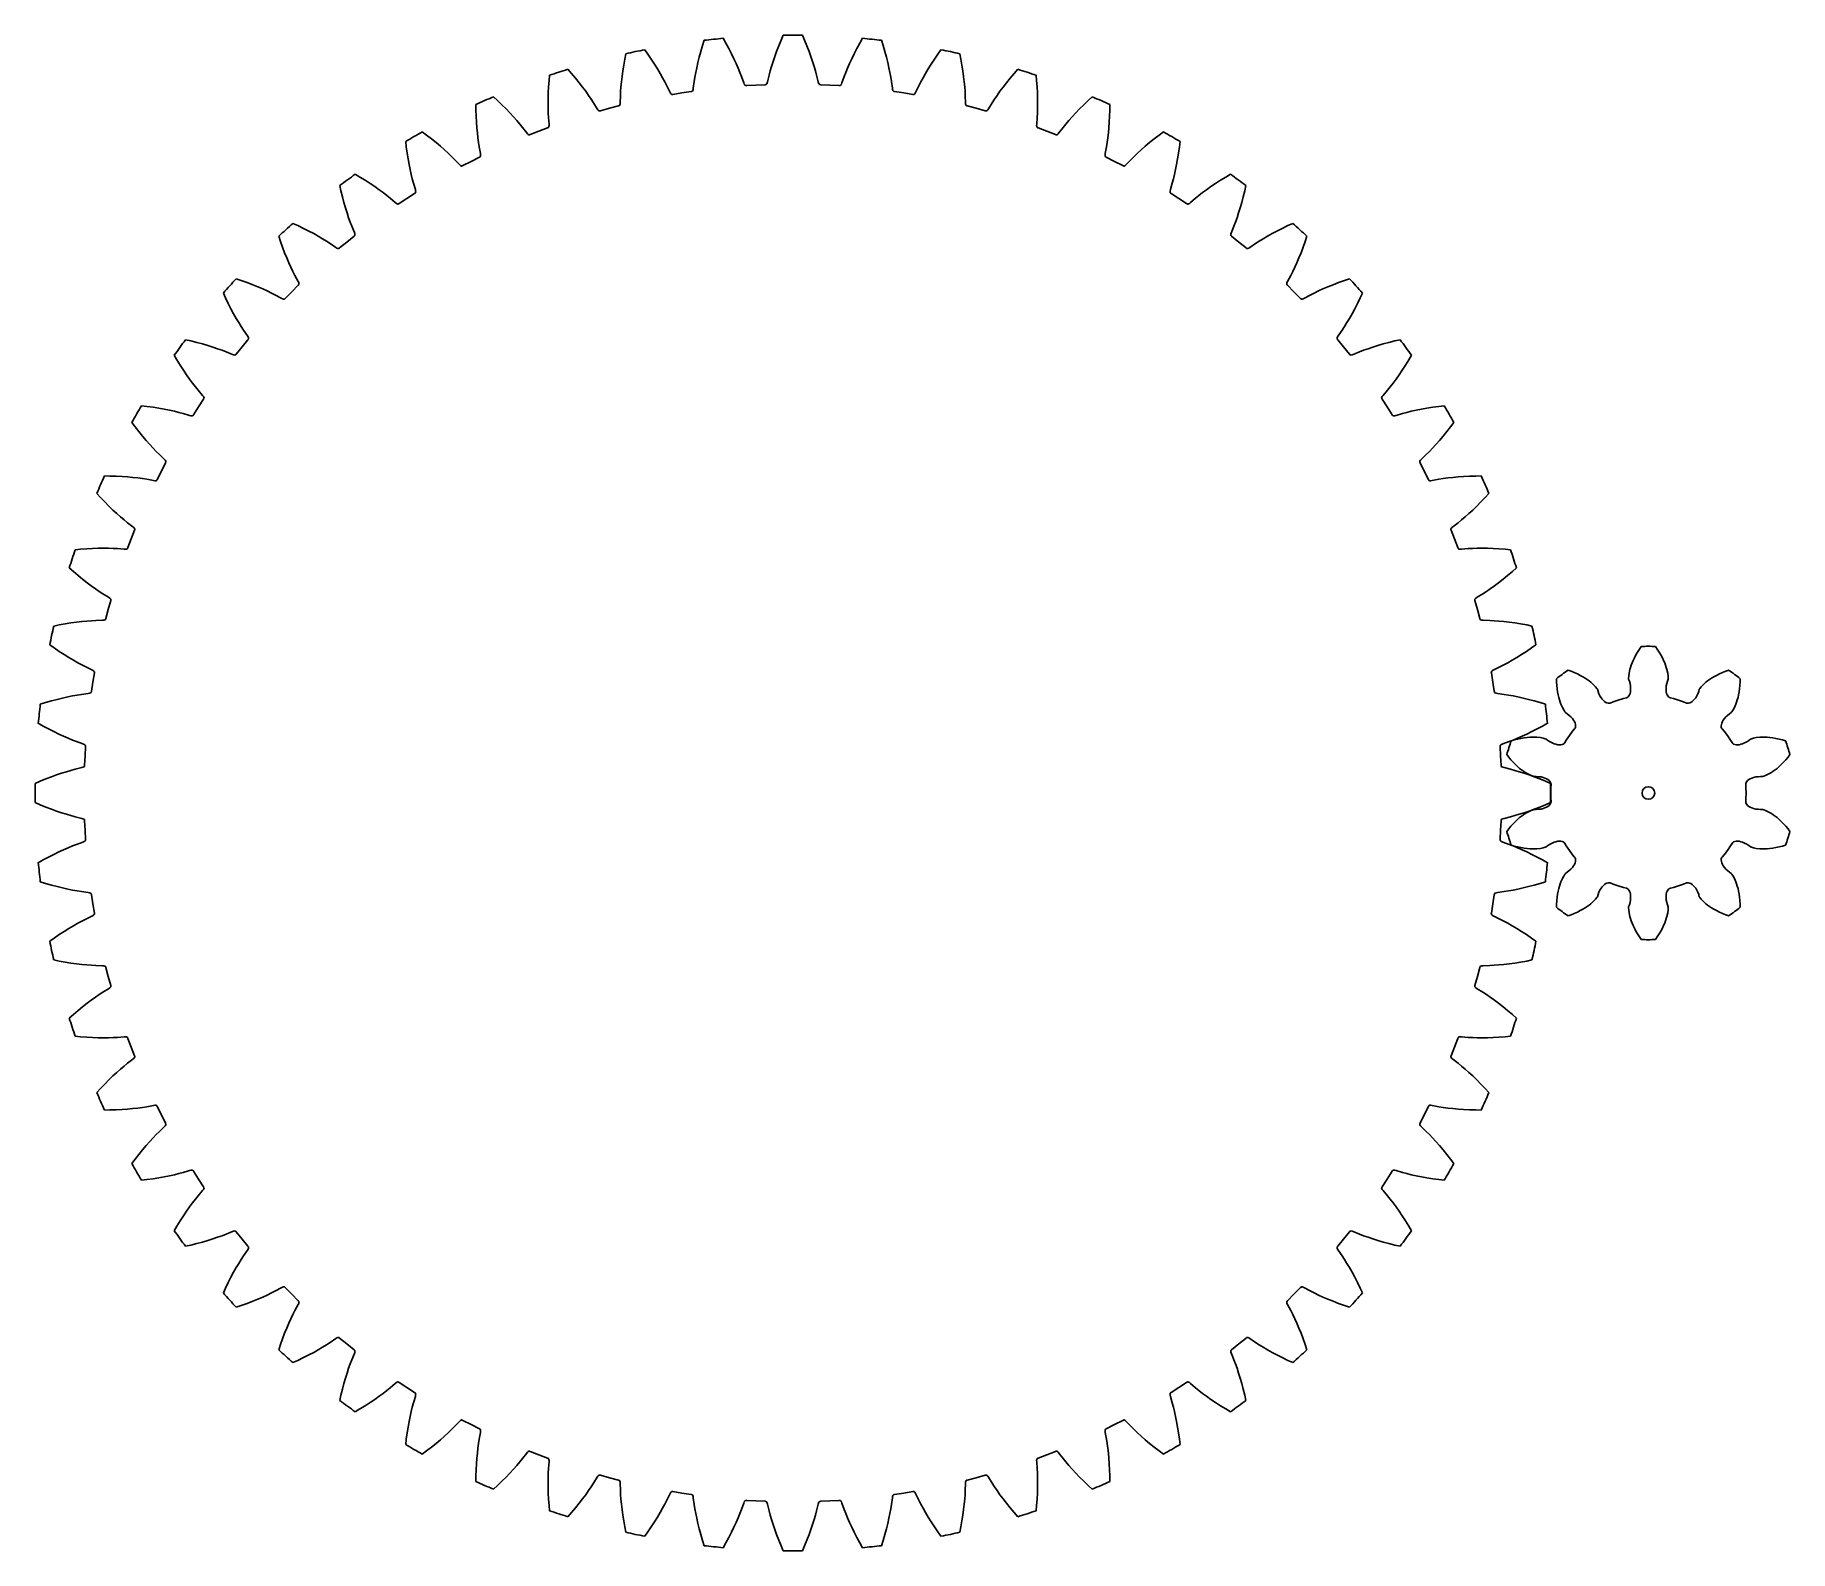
# Model space of a CAD drawing. Extents: x -300 to 395, y -300 to 300.
import ezdxf

# ---------------------------------------------------------------- set-up
doc = ezdxf.new("R2010")
doc.units = 0

msp = doc.modelspace()

# ---------------------------------------------------------------- linework, layer by layer
msp.add_circle((338.71, 0), 2.5)
msp.add_circle((338.71, 0), 2.5)
at = {"layer": 'layer0'}
for p, q in [((333.75, 54.65), (334.41, 55.79)), ((334.41, 55.79), (335.17, 56.98)), ((335.17, 56.98), (335.87, 57.99)), ((341.55, 57.99), (342.25, 56.98)), ((342.25, 56.98), (343.01, 55.79)), ((343.01, 55.79), (343.67, 54.65)), ((331.07, 47.42), (331.38, 48.84)), ((331.38, 48.84), (331.61, 49.66)), ((331.61, 49.66), (331.9, 50.54)), ((331.9, 50.54), (332.25, 51.48)), ((332.25, 51.48), (332.67, 52.49)), ((332.67, 52.49), (333.17, 53.54)), ((333.17, 53.54), (333.75, 54.65)), ((343.67, 54.65), (344.25, 53.54)), ((344.25, 53.54), (344.75, 52.49)), ((344.75, 52.49), (345.17, 51.48)), ((345.17, 51.48), (345.52, 50.54)), ((345.52, 50.54), (345.81, 49.66)), ((345.81, 49.66), (346.04, 48.84)), ((346.04, 48.84), (346.35, 47.42)), ((302.35, 44.02), (302.32, 45.25)), ((302.44, 42.61), (302.35, 44.02)), ((302.57, 41.29), (302.44, 42.61)), ((306.92, 48.59), (308.08, 48.18)), ((308.08, 48.18), (309.39, 47.66)), ((309.39, 47.66), (310.6, 47.13)), ((310.6, 47.13), (311.72, 46.57)), ((311.72, 46.57), (312.74, 46.01)), ((312.74, 46.01), (313.68, 45.45)), ((313.68, 45.45), (314.52, 44.89)), ((314.52, 44.89), (315.27, 44.35)), ((315.27, 44.35), (315.93, 43.82)), ((315.93, 43.82), (317.02, 42.85)), ((317.02, 42.85), (317.8, 42.03)), ((317.8, 42.03), (318.31, 41.39)), ((330.89, 45.47), (330.93, 46.29)), ((330.9, 45.07), (330.89, 45.47)), ((331.18, 44.25), (330.9, 45.07)), ((330.93, 46.29), (331.07, 47.42)), ((331.44, 43.28), (331.18, 44.25)), ((331.6, 42.38), (331.44, 43.28)), ((331.68, 41.53), (331.6, 42.38)), ((345.82, 42.38), (345.74, 41.53)), ((345.98, 43.28), (345.82, 42.38)), ((346.24, 44.25), (345.98, 43.28)), ((346.52, 45.07), (346.24, 44.25)), ((346.35, 47.42), (346.49, 46.29)), ((346.49, 46.29), (346.53, 45.47)), ((346.53, 45.47), (346.52, 45.07)), ((359.11, 41.39), (359.62, 42.03)), ((359.62, 42.03), (360.4, 42.85)), ((360.4, 42.85), (361.49, 43.82)), ((361.49, 43.82), (362.15, 44.35)), ((362.15, 44.35), (362.9, 44.89)), ((362.9, 44.89), (363.74, 45.45)), ((363.74, 45.45), (364.67, 46.01)), ((364.67, 46.01), (365.7, 46.57)), ((365.7, 46.57), (366.81, 47.13)), ((366.81, 47.13), (368.03, 47.66)), ((368.03, 47.66), (369.33, 48.18)), ((369.33, 48.18), (370.5, 48.59)), ((374.98, 42.61), (374.85, 41.29)), ((375.07, 44.02), (374.98, 42.61)), ((375.1, 45.25), (375.07, 44.02)), ((302.76, 40.06), (302.57, 41.29)), ((302.97, 38.91), (302.76, 40.06)), ((303.22, 37.85), (302.97, 38.91)), ((303.49, 36.88), (303.22, 37.85)), ((303.77, 36), (303.49, 36.88)), ((304.07, 35.21), (303.77, 36)), ((304.66, 33.87), (304.07, 35.21)), ((318.31, 41.39), (318.53, 41.05)), ((318.53, 41.05), (318.79, 40.23)), ((318.79, 40.23), (319.15, 39.29)), ((319.15, 39.29), (319.55, 38.46)), ((319.55, 38.46), (319.98, 37.73)), ((319.98, 37.73), (320.44, 37.1)), ((320.44, 37.1), (320.91, 36.58)), ((320.91, 36.58), (321.38, 36.16)), ((321.38, 36.16), (321.86, 35.85)), ((321.86, 35.85), (322.33, 35.64)), ((322.33, 35.64), (322.79, 35.52)), ((322.79, 35.52), (323.22, 35.51)), ((323.22, 35.51), (323.63, 35.6)), ((323.63, 35.6), (324.76, 36.06)), ((324.76, 36.06), (326.76, 36.77)), ((326.76, 36.77), (328.8, 37.37)), ((328.8, 37.37), (329.99, 37.67)), ((329.99, 37.67), (330.36, 37.83)), ((330.36, 37.83), (330.71, 38.1)), ((330.71, 38.1), (331.01, 38.45)), ((331.01, 38.45), (331.27, 38.9)), ((331.27, 38.9), (331.47, 39.44)), ((331.47, 39.44), (331.61, 40.06)), ((331.61, 40.06), (331.68, 40.76)), ((331.68, 40.76), (331.68, 41.53)), ((345.74, 41.53), (345.74, 40.76)), ((345.74, 40.76), (345.81, 40.06)), ((345.81, 40.06), (345.95, 39.44)), ((345.95, 39.44), (346.15, 38.9)), ((346.15, 38.9), (346.41, 38.45)), ((346.41, 38.45), (346.71, 38.1)), ((346.71, 38.1), (347.06, 37.83)), ((347.06, 37.83), (347.43, 37.67)), ((347.43, 37.67), (348.62, 37.37)), ((348.62, 37.37), (350.66, 36.77)), ((350.66, 36.77), (352.66, 36.06)), ((352.66, 36.06), (353.79, 35.6)), ((353.79, 35.6), (354.2, 35.51)), ((354.2, 35.51), (354.63, 35.52)), ((354.63, 35.52), (355.08, 35.64)), ((355.08, 35.64), (355.56, 35.85)), ((355.56, 35.85), (356.03, 36.16)), ((356.03, 36.16), (356.51, 36.58)), ((356.51, 36.58), (356.98, 37.1)), ((356.98, 37.1), (357.44, 37.73)), ((357.44, 37.73), (357.87, 38.46)), ((357.87, 38.46), (358.27, 39.29)), ((358.27, 39.29), (358.63, 40.23)), ((358.63, 40.23), (358.88, 41.05)), ((358.88, 41.05), (359.11, 41.39)), ((373.35, 35.21), (372.76, 33.87)), ((373.64, 36), (373.35, 35.21)), ((373.93, 36.88), (373.64, 36)), ((374.2, 37.85), (373.93, 36.88)), ((374.45, 38.91), (374.2, 37.85)), ((374.66, 40.06), (374.45, 38.91)), ((374.85, 41.29), (374.66, 40.06)), ((305.2, 32.88), (304.66, 33.87)), ((305.65, 32.19), (305.2, 32.88)), ((305.9, 31.87), (305.65, 32.19)), ((306.61, 31.37), (305.9, 31.87)), ((307.38, 30.74), (306.61, 31.37)), ((308.05, 30.11), (307.38, 30.74)), ((308.61, 29.47), (308.05, 30.11)), ((309.07, 28.85), (308.61, 29.47)), ((309.42, 28.24), (309.07, 28.85)), ((309.67, 27.65), (309.42, 28.24)), ((368, 28.24), (367.75, 27.65)), ((368.35, 28.85), (368, 28.24)), ((368.81, 29.47), (368.35, 28.85)), ((369.37, 30.11), (368.81, 29.47)), ((370.04, 30.74), (369.37, 30.11)), ((370.81, 31.37), (370.04, 30.74)), ((371.52, 31.87), (370.81, 31.37)), ((371.77, 32.19), (371.52, 31.87)), ((372.22, 32.88), (371.77, 32.19)), ((372.76, 33.87), (372.22, 32.88)), ((284.43, 20.62), (285.61, 20.98)), ((285.61, 20.98), (286.98, 21.33)), ((286.98, 21.33), (288.27, 21.61)), ((288.27, 21.61), (289.5, 21.82)), ((289.5, 21.82), (290.66, 21.96)), ((290.66, 21.96), (291.74, 22.06)), ((291.74, 22.06), (292.75, 22.1)), ((292.75, 22.1), (293.67, 22.1)), ((293.67, 22.1), (294.52, 22.07)), ((294.52, 22.07), (295.97, 21.92)), ((295.97, 21.92), (297.09, 21.71)), ((297.09, 21.71), (297.88, 21.49)), ((297.88, 21.49), (298.26, 21.35)), ((298.26, 21.35), (298.95, 20.84)), ((305.58, 19.94), (306.23, 20.97)), ((306.23, 20.97), (307.43, 22.72)), ((307.43, 22.72), (308.73, 24.41)), ((308.73, 24.41), (309.51, 25.35)), ((309.51, 25.35), (309.72, 25.7)), ((309.82, 27.1), (309.67, 27.65)), ((309.72, 25.7), (309.84, 26.12)), ((309.88, 26.59), (309.82, 27.1)), ((309.84, 26.12), (309.88, 26.59)), ((367.6, 27.1), (367.54, 26.59)), ((367.54, 26.59), (367.58, 26.12)), ((367.58, 26.12), (367.7, 25.7)), ((367.75, 27.65), (367.6, 27.1)), ((367.7, 25.7), (367.91, 25.35)), ((367.91, 25.35), (368.69, 24.41)), ((368.69, 24.41), (369.99, 22.72)), ((369.99, 22.72), (371.19, 20.97)), ((371.19, 20.97), (371.84, 19.94)), ((378.47, 20.84), (379.16, 21.35)), ((379.16, 21.35), (379.54, 21.49)), ((379.54, 21.49), (380.33, 21.71)), ((380.33, 21.71), (381.45, 21.92)), ((381.45, 21.92), (382.9, 22.07)), ((382.9, 22.07), (383.74, 22.1)), ((383.74, 22.1), (384.67, 22.1)), ((384.67, 22.1), (385.68, 22.06)), ((385.68, 22.06), (386.76, 21.96)), ((386.76, 21.96), (387.92, 21.82)), ((387.92, 21.82), (389.15, 21.61)), ((389.15, 21.61), (390.44, 21.33)), ((390.44, 21.33), (391.81, 20.98)), ((391.81, 20.98), (392.99, 20.62)), ((283.42, 14.24), (282.68, 15.22)), ((284.32, 13.15), (283.42, 14.24)), ((298.95, 20.84), (299.79, 20.29)), ((299.79, 20.29), (300.6, 19.85)), ((300.6, 19.85), (301.38, 19.52)), ((301.38, 19.52), (302.12, 19.28)), ((302.12, 19.28), (302.8, 19.13)), ((302.8, 19.13), (303.44, 19.07)), ((303.44, 19.07), (304.01, 19.1)), ((304.01, 19.1), (304.52, 19.21)), ((304.52, 19.21), (304.95, 19.38)), ((304.95, 19.38), (305.31, 19.63)), ((305.31, 19.63), (305.58, 19.94)), ((371.84, 19.94), (372.11, 19.63)), ((372.11, 19.63), (372.47, 19.38)), ((372.47, 19.38), (372.9, 19.21)), ((372.9, 19.21), (373.41, 19.1)), ((373.41, 19.1), (373.98, 19.07)), ((373.98, 19.07), (374.62, 19.13)), ((374.62, 19.13), (375.3, 19.28)), ((375.3, 19.28), (376.04, 19.52)), ((376.04, 19.52), (376.82, 19.85)), ((376.82, 19.85), (377.63, 20.29)), ((377.63, 20.29), (378.47, 20.84)), ((394, 14.24), (393.1, 13.15)), ((394.74, 15.22), (394, 14.24)), ((285.2, 12.17), (284.32, 13.15)), ((286.08, 11.27), (285.2, 12.17)), ((286.92, 10.48), (286.08, 11.27)), ((287.75, 9.76), (286.92, 10.48)), ((288.54, 9.14), (287.75, 9.76)), ((289.29, 8.59), (288.54, 9.14)), ((289.99, 8.12), (289.29, 8.59)), ((291.25, 7.39), (289.99, 8.12)), ((292.28, 6.9), (291.25, 7.39)), ((386.17, 7.39), (385.14, 6.9)), ((387.43, 8.12), (386.17, 7.39)), ((388.13, 8.59), (387.43, 8.12)), ((388.88, 9.14), (388.13, 8.59)), ((389.67, 9.76), (388.88, 9.14)), ((390.49, 10.48), (389.67, 9.76)), ((391.34, 11.27), (390.49, 10.48)), ((392.21, 12.17), (391.34, 11.27)), ((393.1, 13.15), (392.21, 12.17)), ((293.04, 6.62), (292.28, 6.9)), ((293.43, 6.5), (293.04, 6.62)), ((294.3, 6.51), (293.43, 6.5)), ((295.3, 6.46), (294.3, 6.51)), ((296.21, 6.34), (295.3, 6.46)), ((297.04, 6.15), (296.21, 6.34)), ((297.77, 5.91), (297.04, 6.15)), ((298.42, 5.63), (297.77, 5.91)), ((298.96, 5.3), (298.42, 5.63)), ((299.41, 4.94), (298.96, 5.3)), ((299.76, 4.56), (299.41, 4.94)), ((300, 4.16), (299.76, 4.56)), ((300.15, 3.75), (300, 4.16)), ((300.05, 0), (300.11, 2.12)), ((300.11, -2.12), (300.05, 0)), ((300.11, 2.12), (300.19, 3.34)), ((300.19, 3.34), (300.15, 3.75)), ((377.27, 3.75), (377.23, 3.34)), ((377.23, 3.34), (377.31, 2.12)), ((377.42, 4.16), (377.27, 3.75)), ((377.31, 2.12), (377.37, 0)), ((377.37, 0), (377.31, -2.12)), ((377.66, 4.56), (377.42, 4.16)), ((378.01, 4.94), (377.66, 4.56)), ((378.46, 5.3), (378.01, 4.94)), ((379, 5.63), (378.46, 5.3)), ((379.65, 5.91), (379, 5.63)), ((380.38, 6.15), (379.65, 5.91)), ((381.21, 6.34), (380.38, 6.15)), ((382.12, 6.46), (381.21, 6.34)), ((383.12, 6.51), (382.12, 6.46)), ((383.99, 6.5), (383.12, 6.51)), ((384.38, 6.62), (383.99, 6.5)), ((385.14, 6.9), (384.38, 6.62)), ((291.25, -7.39), (292.28, -6.9)), ((292.28, -6.9), (293.04, -6.62)), ((293.04, -6.62), (293.43, -6.5)), ((293.43, -6.5), (294.3, -6.51)), ((294.3, -6.51), (295.3, -6.46)), ((295.3, -6.46), (296.21, -6.34)), ((296.21, -6.34), (297.04, -6.15)), ((297.04, -6.15), (297.77, -5.91)), ((297.77, -5.91), (298.42, -5.63)), ((298.42, -5.63), (298.96, -5.3)), ((298.96, -5.3), (299.41, -4.94)), ((299.41, -4.94), (299.76, -4.56)), ((299.76, -4.56), (300, -4.16)), ((300, -4.16), (300.15, -3.75)), ((300.19, -3.34), (300.11, -2.12)), ((300.15, -3.75), (300.19, -3.34)), ((377.31, -2.12), (377.23, -3.34)), ((377.23, -3.34), (377.27, -3.75)), ((377.27, -3.75), (377.42, -4.16)), ((377.42, -4.16), (377.66, -4.56)), ((377.66, -4.56), (378.01, -4.94)), ((378.01, -4.94), (378.46, -5.3)), ((378.46, -5.3), (379, -5.63)), ((379, -5.63), (379.65, -5.91)), ((379.65, -5.91), (380.38, -6.15)), ((380.38, -6.15), (381.21, -6.34)), ((381.21, -6.34), (382.12, -6.46)), ((382.12, -6.46), (383.12, -6.51)), ((383.12, -6.51), (383.99, -6.5)), ((383.99, -6.5), (384.38, -6.62)), ((384.38, -6.62), (385.14, -6.9)), ((385.14, -6.9), (386.17, -7.39)), ((283.42, -14.24), (284.32, -13.15)), ((284.32, -13.15), (285.2, -12.17)), ((285.2, -12.17), (286.08, -11.27)), ((286.08, -11.27), (286.92, -10.48)), ((286.92, -10.48), (287.75, -9.76)), ((287.75, -9.76), (288.54, -9.14)), ((288.54, -9.14), (289.29, -8.59)), ((289.29, -8.59), (289.99, -8.12)), ((289.99, -8.12), (291.25, -7.39)), ((386.17, -7.39), (387.43, -8.12)), ((387.43, -8.12), (388.13, -8.59)), ((388.13, -8.59), (388.88, -9.14)), ((388.88, -9.14), (389.67, -9.76)), ((389.67, -9.76), (390.49, -10.48)), ((390.49, -10.48), (391.34, -11.27)), ((391.34, -11.27), (392.21, -12.17)), ((392.21, -12.17), (393.1, -13.15)), ((393.1, -13.15), (394, -14.24)), ((282.68, -15.22), (283.42, -14.24)), ((285.61, -20.98), (284.43, -20.62)), ((298.95, -20.84), (298.26, -21.35)), ((299.79, -20.29), (298.95, -20.84)), ((300.6, -19.85), (299.79, -20.29)), ((301.38, -19.52), (300.6, -19.85)), ((302.12, -19.28), (301.38, -19.52)), ((302.8, -19.13), (302.12, -19.28)), ((303.44, -19.07), (302.8, -19.13)), ((304.01, -19.1), (303.44, -19.07)), ((304.52, -19.21), (304.01, -19.1)), ((304.95, -19.38), (304.52, -19.21)), ((305.31, -19.63), (304.95, -19.38)), ((305.58, -19.94), (305.31, -19.63)), ((306.23, -20.97), (305.58, -19.94)), ((371.84, -19.94), (371.19, -20.97)), ((372.11, -19.63), (371.84, -19.94)), ((372.47, -19.38), (372.11, -19.63)), ((372.9, -19.21), (372.47, -19.38)), ((373.41, -19.1), (372.9, -19.21)), ((373.98, -19.07), (373.41, -19.1)), ((374.62, -19.13), (373.98, -19.07)), ((375.3, -19.28), (374.62, -19.13)), ((376.04, -19.52), (375.3, -19.28)), ((376.82, -19.85), (376.04, -19.52)), ((377.63, -20.29), (376.82, -19.85)), ((378.47, -20.84), (377.63, -20.29)), ((379.16, -21.35), (378.47, -20.84)), ((392.99, -20.62), (391.81, -20.98)), ((394, -14.24), (394.74, -15.22)), ((286.98, -21.33), (285.61, -20.98)), ((288.27, -21.61), (286.98, -21.33)), ((289.5, -21.82), (288.27, -21.61)), ((290.66, -21.96), (289.5, -21.82)), ((291.74, -22.06), (290.66, -21.96)), ((292.75, -22.1), (291.74, -22.06)), ((293.67, -22.1), (292.75, -22.1)), ((294.52, -22.07), (293.67, -22.1)), ((295.97, -21.92), (294.52, -22.07)), ((297.09, -21.71), (295.97, -21.92)), ((297.88, -21.49), (297.09, -21.71)), ((298.26, -21.35), (297.88, -21.49)), ((307.43, -22.72), (306.23, -20.97)), ((308.73, -24.41), (307.43, -22.72)), ((309.51, -25.35), (308.73, -24.41)), ((309.42, -28.24), (309.67, -27.65)), ((309.72, -25.7), (309.51, -25.35)), ((309.67, -27.65), (309.82, -27.1)), ((309.84, -26.12), (309.72, -25.7)), ((309.82, -27.1), (309.88, -26.59)), ((309.88, -26.59), (309.84, -26.12)), ((367.58, -26.12), (367.54, -26.59)), ((367.54, -26.59), (367.6, -27.1)), ((367.7, -25.7), (367.58, -26.12)), ((367.6, -27.1), (367.75, -27.65)), ((367.91, -25.35), (367.7, -25.7)), ((367.75, -27.65), (368, -28.24)), ((368.69, -24.41), (367.91, -25.35)), ((369.99, -22.72), (368.69, -24.41)), ((371.19, -20.97), (369.99, -22.72)), ((379.54, -21.49), (379.16, -21.35)), ((380.33, -21.71), (379.54, -21.49)), ((381.45, -21.92), (380.33, -21.71)), ((382.9, -22.07), (381.45, -21.92)), ((383.74, -22.1), (382.9, -22.07)), ((384.67, -22.1), (383.74, -22.1)), ((385.68, -22.06), (384.67, -22.1)), ((386.76, -21.96), (385.68, -22.06)), ((387.92, -21.82), (386.76, -21.96)), ((389.15, -21.61), (387.92, -21.82)), ((390.44, -21.33), (389.15, -21.61)), ((391.81, -20.98), (390.44, -21.33)), ((304.07, -35.21), (304.66, -33.87)), ((304.66, -33.87), (305.2, -32.88)), ((305.2, -32.88), (305.65, -32.19)), ((305.65, -32.19), (305.9, -31.87)), ((305.9, -31.87), (306.61, -31.37)), ((306.61, -31.37), (307.38, -30.74)), ((307.38, -30.74), (308.05, -30.11)), ((308.05, -30.11), (308.61, -29.47)), ((308.61, -29.47), (309.07, -28.85)), ((309.07, -28.85), (309.42, -28.24)), ((368, -28.24), (368.35, -28.85)), ((368.35, -28.85), (368.81, -29.47)), ((368.81, -29.47), (369.37, -30.11)), ((369.37, -30.11), (370.04, -30.74)), ((370.04, -30.74), (370.81, -31.37)), ((370.81, -31.37), (371.52, -31.87)), ((371.52, -31.87), (371.77, -32.19)), ((371.77, -32.19), (372.22, -32.88)), ((372.22, -32.88), (372.76, -33.87)), ((372.76, -33.87), (373.35, -35.21)), ((302.44, -42.61), (302.57, -41.29)), ((302.57, -41.29), (302.76, -40.06)), ((302.76, -40.06), (302.97, -38.91)), ((302.97, -38.91), (303.22, -37.85)), ((303.22, -37.85), (303.49, -36.88)), ((303.49, -36.88), (303.77, -36)), ((303.77, -36), (304.07, -35.21)), ((318.31, -41.39), (317.8, -42.03)), ((318.53, -41.05), (318.31, -41.39)), ((318.79, -40.23), (318.53, -41.05)), ((319.15, -39.29), (318.79, -40.23)), ((319.55, -38.46), (319.15, -39.29)), ((319.98, -37.73), (319.55, -38.46)), ((320.44, -37.1), (319.98, -37.73)), ((320.91, -36.58), (320.44, -37.1)), ((321.38, -36.16), (320.91, -36.58)), ((321.86, -35.85), (321.38, -36.16)), ((322.33, -35.64), (321.86, -35.85)), ((322.79, -35.52), (322.33, -35.64)), ((323.22, -35.51), (322.79, -35.52)), ((323.63, -35.6), (323.22, -35.51)), ((324.76, -36.06), (323.63, -35.6)), ((326.76, -36.77), (324.76, -36.06)), ((328.8, -37.37), (326.76, -36.77)), ((329.99, -37.67), (328.8, -37.37)), ((330.36, -37.83), (329.99, -37.67)), ((330.71, -38.1), (330.36, -37.83)), ((331.01, -38.45), (330.71, -38.1)), ((331.27, -38.9), (331.01, -38.45)), ((331.47, -39.44), (331.27, -38.9)), ((331.61, -40.06), (331.47, -39.44)), ((331.6, -42.38), (331.68, -41.53)), ((331.68, -40.76), (331.61, -40.06)), ((331.68, -41.53), (331.68, -40.76)), ((345.81, -40.06), (345.74, -40.76)), ((345.74, -40.76), (345.74, -41.53)), ((345.74, -41.53), (345.82, -42.38)), ((345.95, -39.44), (345.81, -40.06)), ((346.15, -38.9), (345.95, -39.44)), ((346.41, -38.45), (346.15, -38.9)), ((346.71, -38.1), (346.41, -38.45)), ((347.06, -37.83), (346.71, -38.1)), ((347.43, -37.67), (347.06, -37.83)), ((348.62, -37.37), (347.43, -37.67)), ((350.66, -36.77), (348.62, -37.37)), ((352.66, -36.06), (350.66, -36.77)), ((353.79, -35.6), (352.66, -36.06)), ((354.2, -35.51), (353.79, -35.6)), ((354.63, -35.52), (354.2, -35.51)), ((355.08, -35.64), (354.63, -35.52)), ((355.56, -35.85), (355.08, -35.64)), ((356.03, -36.16), (355.56, -35.85)), ((356.51, -36.58), (356.03, -36.16)), ((356.98, -37.1), (356.51, -36.58)), ((357.44, -37.73), (356.98, -37.1)), ((357.87, -38.46), (357.44, -37.73)), ((358.27, -39.29), (357.87, -38.46)), ((358.63, -40.23), (358.27, -39.29)), ((358.88, -41.05), (358.63, -40.23)), ((359.11, -41.39), (358.88, -41.05)), ((359.62, -42.03), (359.11, -41.39)), ((373.35, -35.21), (373.64, -36)), ((373.64, -36), (373.93, -36.88)), ((373.93, -36.88), (374.2, -37.85)), ((374.2, -37.85), (374.45, -38.91)), ((374.45, -38.91), (374.66, -40.06)), ((374.66, -40.06), (374.85, -41.29)), ((374.85, -41.29), (374.98, -42.61)), ((302.32, -45.25), (302.35, -44.02)), ((302.35, -44.02), (302.44, -42.61)), ((308.08, -48.18), (306.92, -48.59)), ((309.39, -47.66), (308.08, -48.18)), ((310.6, -47.13), (309.39, -47.66)), ((311.72, -46.57), (310.6, -47.13)), ((312.74, -46.01), (311.72, -46.57)), ((313.68, -45.45), (312.74, -46.01)), ((314.52, -44.89), (313.68, -45.45)), ((315.27, -44.35), (314.52, -44.89)), ((315.93, -43.82), (315.27, -44.35)), ((317.02, -42.85), (315.93, -43.82)), ((317.8, -42.03), (317.02, -42.85)), ((330.89, -45.47), (330.9, -45.07)), ((330.93, -46.29), (330.89, -45.47)), ((330.9, -45.07), (331.18, -44.25)), ((331.07, -47.42), (330.93, -46.29)), ((331.38, -48.84), (331.07, -47.42)), ((331.18, -44.25), (331.44, -43.28)), ((331.44, -43.28), (331.6, -42.38)), ((345.82, -42.38), (345.98, -43.28)), ((345.98, -43.28), (346.24, -44.25)), ((346.35, -47.42), (346.04, -48.84)), ((346.24, -44.25), (346.52, -45.07)), ((346.49, -46.29), (346.35, -47.42)), ((346.53, -45.47), (346.49, -46.29)), ((346.52, -45.07), (346.53, -45.47)), ((360.4, -42.85), (359.62, -42.03)), ((361.49, -43.82), (360.4, -42.85)), ((362.15, -44.35), (361.49, -43.82)), ((362.9, -44.89), (362.15, -44.35)), ((363.74, -45.45), (362.9, -44.89)), ((364.67, -46.01), (363.74, -45.45)), ((365.7, -46.57), (364.67, -46.01)), ((366.81, -47.13), (365.7, -46.57)), ((368.03, -47.66), (366.81, -47.13)), ((369.33, -48.18), (368.03, -47.66)), ((370.5, -48.59), (369.33, -48.18)), ((374.98, -42.61), (375.07, -44.02)), ((375.07, -44.02), (375.1, -45.25)), ((331.61, -49.66), (331.38, -48.84)), ((331.9, -50.54), (331.61, -49.66)), ((332.25, -51.48), (331.9, -50.54)), ((332.67, -52.49), (332.25, -51.48)), ((333.17, -53.54), (332.67, -52.49)), ((333.75, -54.65), (333.17, -53.54)), ((334.41, -55.79), (333.75, -54.65)), ((343.67, -54.65), (343.01, -55.79)), ((344.25, -53.54), (343.67, -54.65)), ((344.75, -52.49), (344.25, -53.54)), ((345.17, -51.48), (344.75, -52.49)), ((345.52, -50.54), (345.17, -51.48)), ((345.81, -49.66), (345.52, -50.54)), ((346.04, -48.84), (345.81, -49.66)), ((335.17, -56.98), (334.41, -55.79)), ((335.87, -57.99), (335.17, -56.98)), ((342.25, -56.98), (341.55, -57.99)), ((343.01, -55.79), (342.25, -56.98))]:
    msp.add_line(p, q, dxfattribs=at)
for start, end in [(87.19539, 92.80461), (123.19539, 128.80461), (51.19539, 56.80461), (159.19539, 164.80461), (15.19539, 20.80461), (195.19539, 200.80461), (339.19539, 344.80461), (231.19539, 236.80461), (303.19539, 308.80461), (267.19539, 272.80461)]:
    msp.add_arc((338.71, 0), 58.06, start, end, dxfattribs=at)
at = {"layer": 'layer1'}
for p, q in [((-4.65, 298.01), (-3.8, 299.98)), ((3.8, 299.98), (4.65, 298.01)), ((-66.51, 290.53), (-66.09, 292.63)), ((-58.65, 294.21), (-57.41, 292.46)), ((-57.41, 292.46), (-56.03, 290.43)), ((-37.07, 291.28), (-36.46, 293.53)), ((-36.46, 293.53), (-35.78, 295.89)), ((-35.78, 295.89), (-35.14, 297.94)), ((-27.58, 298.73), (-26.52, 296.86)), ((-26.52, 296.86), (-25.36, 294.7)), ((-25.36, 294.7), (-24.3, 292.62)), ((-24.3, 292.62), (-23.34, 290.63)), ((-7.17, 291.48), (-6.42, 293.56)), ((-6.42, 293.56), (-5.58, 295.74)), ((-5.58, 295.74), (-4.65, 298.01)), ((4.65, 298.01), (5.58, 295.74)), ((5.58, 295.74), (6.42, 293.56)), ((6.42, 293.56), (7.17, 291.48)), ((23.34, 290.63), (24.3, 292.62)), ((24.3, 292.62), (25.36, 294.7)), ((25.36, 294.7), (26.52, 296.86)), ((26.52, 296.86), (27.58, 298.73)), ((35.14, 297.94), (35.78, 295.89)), ((35.78, 295.89), (36.46, 293.53)), ((36.46, 293.53), (37.07, 291.28)), ((56.03, 290.43), (57.41, 292.46)), ((57.41, 292.46), (58.65, 294.21)), ((66.09, 292.63), (66.51, 290.53)), ((-89.08, 286.47), (-87.67, 284.86)), ((-87.67, 284.86), (-86.08, 282.99)), ((-67.62, 283.62), (-67.31, 285.81)), ((-67.31, 285.81), (-66.95, 288.11)), ((-66.95, 288.11), (-66.51, 290.53)), ((-56.03, 290.43), (-54.76, 288.48)), ((-54.76, 288.48), (-53.59, 286.6)), ((-53.59, 286.6), (-52.52, 284.8)), ((-38.78, 283.32), (-38.45, 285.15)), ((-38.45, 285.15), (-38.06, 287.09)), ((-38.06, 287.09), (-37.6, 289.13)), ((-37.6, 289.13), (-37.07, 291.28)), ((-23.34, 290.63), (-22.46, 288.72)), ((-22.46, 288.72), (-21.67, 286.91)), ((-21.67, 286.91), (-20.97, 285.2)), ((-20.97, 285.2), (-20.35, 283.58)), ((-9.4, 284.15), (-8.95, 285.83)), ((-8.95, 285.83), (-8.43, 287.61)), ((-8.43, 287.61), (-7.84, 289.49)), ((-7.84, 289.49), (-7.17, 291.48)), ((7.17, 291.48), (7.84, 289.49)), ((7.84, 289.49), (8.43, 287.61)), ((8.43, 287.61), (8.95, 285.83)), ((8.95, 285.83), (9.4, 284.15)), ((20.35, 283.58), (20.97, 285.2)), ((20.97, 285.2), (21.67, 286.91)), ((21.67, 286.91), (22.46, 288.72)), ((22.46, 288.72), (23.34, 290.63)), ((37.07, 291.28), (37.6, 289.13)), ((37.6, 289.13), (38.06, 287.09)), ((38.06, 287.09), (38.45, 285.15)), ((38.45, 285.15), (38.78, 283.32)), ((52.52, 284.8), (53.59, 286.6)), ((53.59, 286.6), (54.76, 288.48)), ((54.76, 288.48), (56.03, 290.43)), ((66.51, 290.53), (66.95, 288.11)), ((66.95, 288.11), (67.31, 285.81)), ((67.31, 285.81), (67.62, 283.62)), ((86.08, 282.99), (87.67, 284.86)), ((87.67, 284.86), (89.08, 286.47)), ((-96.82, 277.21), (-96.7, 279.54)), ((-96.7, 279.54), (-96.51, 281.98)), ((-96.51, 281.98), (-96.31, 284.12)), ((-86.08, 282.99), (-84.61, 281.17)), ((-84.61, 281.17), (-83.25, 279.43)), ((-83.25, 279.43), (-82, 277.75)), ((-68.18, 277.72), (-68.05, 279.57)), ((-68.05, 279.57), (-67.86, 281.53)), ((-67.86, 281.53), (-67.62, 283.62)), ((-52.52, 284.8), (-51.55, 283.08)), ((-51.55, 283.08), (-50.67, 281.44)), ((-50.67, 281.44), (-49.88, 279.9)), ((-49.88, 279.9), (-48.73, 277.49)), ((-39.79, 277.85), (-39.63, 278.09)), ((-39.63, 278.09), (-39.5, 278.47)), ((-39.5, 278.47), (-39.4, 278.97)), ((-39.4, 278.97), (-39.05, 281.61)), ((-39.05, 281.61), (-38.78, 283.32)), ((-20.35, 283.58), (-19.46, 281.06)), ((-19.46, 281.06), (-19.26, 280.6)), ((-19.26, 280.6), (-19.05, 280.26)), ((-19.05, 280.26), (-18.84, 280.05)), ((-18.84, 280.05), (-18.74, 280)), ((-18.74, 280), (-18.64, 279.98)), ((-18.64, 279.98), (-18.35, 280)), ((-18.35, 280), (-14.69, 280.21)), ((-14.69, 280.21), (-11.02, 280.38)), ((-11.02, 280.38), (-10.73, 280.39)), ((-10.73, 280.39), (-10.63, 280.42)), ((-10.63, 280.42), (-10.53, 280.49)), ((-10.53, 280.49), (-10.34, 280.71)), ((-10.34, 280.71), (-10.17, 281.07)), ((-10.17, 281.07), (-10.03, 281.56)), ((-10.03, 281.56), (-9.4, 284.15)), ((9.4, 284.15), (10.03, 281.56)), ((10.03, 281.56), (10.17, 281.07)), ((10.17, 281.07), (10.34, 280.71)), ((10.34, 280.71), (10.53, 280.49)), ((10.53, 280.49), (10.63, 280.42)), ((10.63, 280.42), (10.73, 280.39)), ((10.73, 280.39), (11.02, 280.38)), ((11.02, 280.38), (14.69, 280.21)), ((14.69, 280.21), (18.35, 280)), ((18.35, 280), (18.64, 279.98)), ((18.64, 279.98), (18.74, 280)), ((18.74, 280), (18.84, 280.05)), ((18.84, 280.05), (19.05, 280.26)), ((19.05, 280.26), (19.26, 280.6)), ((19.26, 280.6), (19.46, 281.06)), ((19.46, 281.06), (20.35, 283.58)), ((38.78, 283.32), (39.05, 281.61)), ((39.05, 281.61), (39.4, 278.97)), ((39.4, 278.97), (39.5, 278.47)), ((39.5, 278.47), (39.63, 278.09)), ((39.63, 278.09), (39.79, 277.85)), ((48.73, 277.49), (49.88, 279.9)), ((49.88, 279.9), (50.67, 281.44)), ((50.67, 281.44), (51.55, 283.08)), ((51.55, 283.08), (52.52, 284.8)), ((67.62, 283.62), (67.86, 281.53)), ((67.86, 281.53), (68.05, 279.57)), ((68.05, 279.57), (68.18, 277.72)), ((82, 277.75), (83.25, 279.43)), ((83.25, 279.43), (84.61, 281.17)), ((84.61, 281.17), (86.08, 282.99)), ((96.31, 284.12), (96.51, 281.98)), ((96.51, 281.98), (96.7, 279.54)), ((96.7, 279.54), (96.82, 277.21)), ((-125.46, 270.35), (-125.48, 272.5)), ((-118.54, 275.59), (-116.96, 274.14)), ((-116.96, 274.14), (-115.19, 272.44)), ((-115.19, 272.44), (-113.54, 270.79)), ((-96.92, 272.9), (-96.89, 274.99)), ((-96.9, 270.92), (-96.92, 272.9)), ((-96.89, 274.99), (-96.82, 277.21)), ((-82, 277.75), (-80.85, 276.14)), ((-80.85, 276.14), (-79.81, 274.6)), ((-79.81, 274.6), (-78.86, 273.15)), ((-78.86, 273.15), (-77.47, 270.88)), ((-76.17, 270.06), (-72.62, 271.03)), ((-72.62, 271.03), (-69.07, 271.96)), ((-69.07, 271.96), (-68.79, 272.03)), ((-68.79, 272.03), (-68.7, 272.08)), ((-68.7, 272.08), (-68.62, 272.17)), ((-68.62, 272.17), (-68.48, 272.43)), ((-68.48, 272.43), (-68.39, 272.81)), ((-68.39, 272.81), (-68.35, 273.32)), ((-68.35, 273.32), (-68.28, 275.98)), ((-68.28, 275.98), (-68.18, 277.72)), ((-48.73, 277.49), (-48.49, 277.04)), ((-48.49, 277.04), (-48.24, 276.73)), ((-48.24, 276.73), (-48.01, 276.55)), ((-48.01, 276.55), (-47.9, 276.51)), ((-47.9, 276.51), (-47.8, 276.5)), ((-47.8, 276.5), (-47.52, 276.54)), ((-47.52, 276.54), (-43.89, 277.14)), ((-43.89, 277.14), (-40.26, 277.69)), ((-40.26, 277.69), (-39.98, 277.73)), ((-39.98, 277.73), (-39.88, 277.78)), ((-39.88, 277.78), (-39.79, 277.85)), ((39.79, 277.85), (39.88, 277.78)), ((39.88, 277.78), (39.98, 277.73)), ((39.98, 277.73), (40.26, 277.69)), ((40.26, 277.69), (43.89, 277.14)), ((43.89, 277.14), (47.52, 276.54)), ((47.52, 276.54), (47.8, 276.5)), ((47.8, 276.5), (47.9, 276.51)), ((47.9, 276.51), (48.01, 276.55)), ((48.01, 276.55), (48.24, 276.73)), ((48.24, 276.73), (48.49, 277.04)), ((48.49, 277.04), (48.73, 277.49)), ((68.18, 277.72), (68.28, 275.98)), ((68.28, 275.98), (68.35, 273.32)), ((68.35, 273.32), (68.39, 272.81)), ((68.39, 272.81), (68.48, 272.43)), ((68.48, 272.43), (68.62, 272.17)), ((68.62, 272.17), (68.7, 272.08)), ((68.7, 272.08), (68.79, 272.03)), ((68.79, 272.03), (69.07, 271.96)), ((69.07, 271.96), (72.62, 271.03)), ((72.62, 271.03), (76.17, 270.06)), ((77.47, 270.88), (78.86, 273.15)), ((78.86, 273.15), (79.81, 274.6)), ((79.81, 274.6), (80.85, 276.14)), ((80.85, 276.14), (82, 277.75)), ((96.82, 277.21), (96.89, 274.99)), ((96.89, 274.99), (96.92, 272.9)), ((96.92, 272.9), (96.9, 270.92)), ((113.54, 270.79), (115.19, 272.44)), ((115.19, 272.44), (116.96, 274.14)), ((116.96, 274.14), (118.54, 275.59)), ((125.48, 272.5), (125.46, 270.35)), ((-125.39, 267.9), (-125.46, 270.35)), ((-125.27, 265.57), (-125.39, 267.9)), ((-125.11, 263.36), (-125.27, 265.57)), ((-113.54, 270.79), (-112, 269.19)), ((-112, 269.19), (-110.58, 267.65)), ((-110.58, 267.65), (-109.27, 266.17)), ((-109.27, 266.17), (-108.08, 264.76)), ((-108.08, 264.76), (-106.98, 263.41)), ((-96.84, 269.07), (-96.9, 270.92)), ((-96.75, 267.34), (-96.84, 269.07)), ((-96.54, 264.68), (-96.75, 267.34)), ((-96.58, 263.78), (-96.53, 264.17)), ((-96.53, 264.17), (-96.54, 264.68)), ((-77.47, 270.88), (-77.18, 270.46)), ((-77.18, 270.46), (-76.91, 270.17)), ((-76.91, 270.17), (-76.66, 270.01)), ((-76.66, 270.01), (-76.55, 269.98)), ((-76.55, 269.98), (-76.44, 269.98)), ((-76.44, 269.98), (-76.17, 270.06)), ((76.17, 270.06), (76.44, 269.98)), ((76.44, 269.98), (76.55, 269.98)), ((76.55, 269.98), (76.66, 270.01)), ((76.66, 270.01), (76.91, 270.17)), ((76.91, 270.17), (77.18, 270.46)), ((77.18, 270.46), (77.47, 270.88)), ((96.54, 264.68), (96.53, 264.17)), ((96.53, 264.17), (96.58, 263.78)), ((96.75, 267.34), (96.54, 264.68)), ((96.84, 269.07), (96.75, 267.34)), ((96.9, 270.92), (96.84, 269.07)), ((106.98, 263.41), (108.08, 264.76)), ((108.08, 264.76), (109.27, 266.17)), ((109.27, 266.17), (110.58, 267.65)), ((110.58, 267.65), (112, 269.19)), ((112, 269.19), (113.54, 270.79)), ((125.27, 265.57), (125.11, 263.36)), ((125.39, 267.9), (125.27, 265.57)), ((125.46, 270.35), (125.39, 267.9)), ((-153.03, 255.76), (-153.28, 257.89)), ((-146.7, 261.69), (-144.98, 260.41)), ((-144.98, 260.41), (-143.03, 258.91)), ((-143.03, 258.91), (-141.22, 257.44)), ((-141.22, 257.44), (-139.53, 256.01)), ((-124.91, 261.27), (-125.11, 263.36)), ((-124.69, 259.31), (-124.91, 261.27)), ((-124.44, 257.47), (-124.69, 259.31)), ((-124.17, 255.76), (-124.44, 257.47)), ((-106.98, 263.41), (-105.36, 261.29)), ((-105.36, 261.29), (-105.03, 260.91)), ((-105.03, 260.91), (-104.73, 260.65)), ((-104.73, 260.65), (-104.46, 260.52)), ((-104.46, 260.52), (-104.35, 260.5)), ((-104.35, 260.5), (-104.24, 260.52)), ((-104.24, 260.52), (-103.98, 260.62)), ((-103.98, 260.62), (-100.56, 261.96)), ((-100.56, 261.96), (-97.12, 263.25)), ((-97.12, 263.25), (-96.85, 263.35)), ((-96.85, 263.35), (-96.77, 263.41)), ((-96.77, 263.41), (-96.69, 263.5)), ((-96.69, 263.5), (-96.58, 263.78)), ((96.58, 263.78), (96.69, 263.5)), ((96.69, 263.5), (96.77, 263.41)), ((96.77, 263.41), (96.85, 263.35)), ((96.85, 263.35), (97.12, 263.25)), ((97.12, 263.25), (100.56, 261.96)), ((100.56, 261.96), (103.98, 260.62)), ((103.98, 260.62), (104.24, 260.52)), ((104.24, 260.52), (104.35, 260.5)), ((104.35, 260.5), (104.46, 260.52)), ((104.46, 260.52), (104.73, 260.65)), ((104.73, 260.65), (105.03, 260.91)), ((105.03, 260.91), (105.36, 261.29)), ((105.36, 261.29), (106.98, 263.41)), ((124.44, 257.47), (124.17, 255.76)), ((124.69, 259.31), (124.44, 257.47)), ((124.91, 261.27), (124.69, 259.31)), ((125.11, 263.36), (124.91, 261.27)), ((139.53, 256.01), (141.22, 257.44)), ((141.22, 257.44), (143.03, 258.91)), ((143.03, 258.91), (144.98, 260.41)), ((144.98, 260.41), (146.7, 261.69)), ((153.28, 257.89), (153.03, 255.76)), ((-152.7, 253.32), (-153.03, 255.76)), ((-152.34, 251.02), (-152.7, 253.32)), ((-151.95, 248.84), (-152.34, 251.02)), ((-139.53, 256.01), (-137.95, 254.63)), ((-137.95, 254.63), (-136.5, 253.29)), ((-136.5, 253.29), (-135.16, 252.01)), ((-135.16, 252.01), (-133.93, 250.78)), ((-133.93, 250.78), (-132.1, 248.85)), ((-127.39, 250.01), (-124.1, 251.66)), ((-123.68, 253.14), (-124.17, 255.76)), ((-124.1, 251.66), (-123.85, 251.79)), ((-123.85, 251.79), (-123.77, 251.86)), ((-123.77, 251.86), (-123.71, 251.95)), ((-123.71, 251.95), (-123.63, 252.24)), ((-123.62, 252.63), (-123.68, 253.14)), ((-123.63, 252.24), (-123.62, 252.63)), ((123.68, 253.14), (123.62, 252.63)), ((123.62, 252.63), (123.63, 252.24)), ((123.63, 252.24), (123.71, 251.95)), ((124.17, 255.76), (123.68, 253.14)), ((123.71, 251.95), (123.77, 251.86)), ((123.77, 251.86), (123.85, 251.79)), ((123.85, 251.79), (124.1, 251.66)), ((124.1, 251.66), (127.39, 250.01)), ((132.1, 248.85), (133.93, 250.78)), ((133.93, 250.78), (135.16, 252.01)), ((135.16, 252.01), (136.5, 253.29)), ((136.5, 253.29), (137.95, 254.63)), ((137.95, 254.63), (139.53, 256.01)), ((152.34, 251.02), (151.95, 248.84)), ((152.7, 253.32), (152.34, 251.02)), ((153.03, 255.76), (152.7, 253.32)), ((-173.25, 244.92), (-171.4, 243.83)), ((-171.4, 243.83), (-169.31, 242.54)), ((-151.54, 246.79), (-151.95, 248.84)), ((-151.11, 244.86), (-151.54, 246.79)), ((-150.67, 243.06), (-151.11, 244.86)), ((-132.1, 248.85), (-131.72, 248.5)), ((-131.72, 248.5), (-131.4, 248.28)), ((-131.4, 248.28), (-131.12, 248.18)), ((-131.12, 248.18), (-131.01, 248.17)), ((-131.01, 248.17), (-130.9, 248.19)), ((-130.9, 248.19), (-130.65, 248.32)), ((-130.65, 248.32), (-127.39, 250.01)), ((127.39, 250.01), (130.65, 248.32)), ((130.65, 248.32), (130.9, 248.19)), ((130.9, 248.19), (131.01, 248.17)), ((131.01, 248.17), (131.12, 248.18)), ((131.12, 248.18), (131.4, 248.28)), ((131.4, 248.28), (131.72, 248.5)), ((131.72, 248.5), (132.1, 248.85)), ((151.11, 244.86), (150.67, 243.06)), ((151.54, 246.79), (151.11, 244.86)), ((151.95, 248.84), (151.54, 246.79)), ((169.31, 242.54), (171.4, 243.83)), ((171.4, 243.83), (173.25, 244.92)), ((-178.93, 238.36), (-179.4, 240.45)), ((-178.34, 235.97), (-178.93, 238.36)), ((-169.31, 242.54), (-167.36, 241.27)), ((-167.36, 241.27), (-165.52, 240.02)), ((-165.52, 240.02), (-163.81, 238.81)), ((-163.81, 238.81), (-162.23, 237.64)), ((-162.23, 237.64), (-160.76, 236.5)), ((-160.76, 236.5), (-159.41, 235.41)), ((-152.82, 235.33), (-149.73, 237.31)), ((-150.22, 241.38), (-150.67, 243.06)), ((-149.46, 238.82), (-150.22, 241.38)), ((-149.73, 237.31), (-149.49, 237.46)), ((-149.49, 237.46), (-149.42, 237.54)), ((-149.35, 238.33), (-149.46, 238.82)), ((-149.42, 237.54), (-149.36, 237.64)), ((-149.36, 237.64), (-149.32, 237.93)), ((-149.32, 237.93), (-149.35, 238.33)), ((149.35, 238.33), (149.32, 237.93)), ((149.32, 237.93), (149.36, 237.64)), ((149.46, 238.82), (149.35, 238.33)), ((149.36, 237.64), (149.42, 237.54)), ((149.42, 237.54), (149.49, 237.46)), ((150.22, 241.38), (149.46, 238.82)), ((149.49, 237.46), (149.73, 237.31)), ((149.73, 237.31), (152.82, 235.33)), ((150.67, 243.06), (150.22, 241.38)), ((159.41, 235.41), (160.76, 236.5)), ((160.76, 236.5), (162.23, 237.64)), ((162.23, 237.64), (163.81, 238.81)), ((163.81, 238.81), (165.52, 240.02)), ((165.52, 240.02), (167.36, 241.27)), ((167.36, 241.27), (169.31, 242.54)), ((178.93, 238.36), (178.34, 235.97)), ((179.4, 240.45), (178.93, 238.36)), ((-177.74, 233.72), (-178.34, 235.97)), ((-177.13, 231.59), (-177.74, 233.72)), ((-176.5, 229.59), (-177.13, 231.59)), ((-175.87, 227.72), (-176.5, 229.59)), ((-159.41, 235.41), (-157.39, 233.68)), ((-157.39, 233.68), (-156.98, 233.37)), ((-156.98, 233.37), (-156.63, 233.18)), ((-156.63, 233.18), (-156.35, 233.11)), ((-156.35, 233.11), (-156.23, 233.12)), ((-156.23, 233.12), (-156.13, 233.15)), ((-156.13, 233.15), (-155.89, 233.31)), ((-155.89, 233.31), (-152.82, 235.33)), ((152.82, 235.33), (155.89, 233.31)), ((155.89, 233.31), (156.13, 233.15)), ((156.13, 233.15), (156.23, 233.12)), ((156.23, 233.12), (156.35, 233.11)), ((156.35, 233.11), (156.63, 233.18)), ((156.63, 233.18), (156.98, 233.37)), ((156.98, 233.37), (157.39, 233.68)), ((157.39, 233.68), (159.41, 235.41)), ((176.5, 229.59), (175.87, 227.72)), ((177.13, 231.59), (176.5, 229.59)), ((177.74, 233.72), (177.13, 231.59)), ((178.34, 235.97), (177.74, 233.72)), ((-197.9, 225.47), (-195.95, 224.58)), ((-195.95, 224.58), (-193.74, 223.51)), ((-193.74, 223.51), (-191.66, 222.45)), ((-191.66, 222.45), (-189.71, 221.41)), ((-175.25, 225.98), (-175.87, 227.72)), ((-174.63, 224.35), (-175.25, 225.98)), ((-173.61, 221.89), (-174.63, 224.35)), ((174.63, 224.35), (173.61, 221.89)), ((175.25, 225.98), (174.63, 224.35)), ((175.87, 227.72), (175.25, 225.98)), ((189.71, 221.41), (191.66, 222.45)), ((191.66, 222.45), (193.74, 223.51)), ((193.74, 223.51), (195.95, 224.58)), ((195.95, 224.58), (197.9, 225.47)), ((-202.86, 218.35), (-203.55, 220.38)), ((-202.03, 216.04), (-202.86, 218.35)), ((-201.2, 213.86), (-202.03, 216.04)), ((-189.71, 221.41), (-187.88, 220.38)), ((-187.88, 220.38), (-186.18, 219.38)), ((-186.18, 219.38), (-184.6, 218.4)), ((-184.6, 218.4), (-183.14, 217.46)), ((-183.14, 217.46), (-180.95, 215.95)), ((-180.95, 215.95), (-180.51, 215.68)), ((-180.51, 215.68), (-180.15, 215.53)), ((-180.15, 215.53), (-179.86, 215.49)), ((-179.86, 215.49), (-179.74, 215.51)), ((-179.74, 215.51), (-179.64, 215.55)), ((-179.64, 215.55), (-179.42, 215.73)), ((-179.42, 215.73), (-176.58, 218.06)), ((-176.58, 218.06), (-173.71, 220.36)), ((-173.71, 220.36), (-173.49, 220.53)), ((-173.44, 221.41), (-173.61, 221.89)), ((-173.49, 220.53), (-173.43, 220.62)), ((-173.37, 221.02), (-173.44, 221.41)), ((-173.43, 220.62), (-173.39, 220.73)), ((-173.39, 220.73), (-173.37, 221.02)), ((173.44, 221.41), (173.37, 221.02)), ((173.37, 221.02), (173.39, 220.73)), ((173.39, 220.73), (173.43, 220.62)), ((173.43, 220.62), (173.49, 220.53)), ((173.61, 221.89), (173.44, 221.41)), ((173.49, 220.53), (173.71, 220.36)), ((173.71, 220.36), (176.58, 218.06)), ((176.58, 218.06), (179.42, 215.73)), ((179.42, 215.73), (179.64, 215.55)), ((179.64, 215.55), (179.74, 215.51)), ((179.74, 215.51), (179.86, 215.49)), ((179.86, 215.49), (180.15, 215.53)), ((180.15, 215.53), (180.51, 215.68)), ((180.51, 215.68), (180.95, 215.95)), ((180.95, 215.95), (183.14, 217.46)), ((183.14, 217.46), (184.6, 218.4)), ((184.6, 218.4), (186.18, 219.38)), ((186.18, 219.38), (187.88, 220.38)), ((187.88, 220.38), (189.71, 221.41)), ((202.03, 216.04), (201.2, 213.86)), ((202.86, 218.35), (202.03, 216.04)), ((203.55, 220.38), (202.86, 218.35)), ((-200.37, 211.81), (-201.2, 213.86)), ((-199.53, 209.89), (-200.37, 211.81)), ((-198.71, 208.09), (-199.53, 209.89)), ((199.53, 209.89), (198.71, 208.09)), ((200.37, 211.81), (199.53, 209.89)), ((201.2, 213.86), (200.37, 211.81)), ((-220.38, 203.55), (-218.35, 202.86)), ((-218.35, 202.86), (-216.04, 202.03)), ((-216.04, 202.03), (-213.86, 201.2)), ((-197.91, 206.42), (-198.71, 208.09)), ((-197.12, 204.87), (-197.91, 206.42)), ((-195.85, 202.53), (-197.12, 204.87)), ((-195.63, 202.07), (-195.85, 202.53)), ((-195.52, 201.69), (-195.63, 202.07)), ((-195.51, 201.4), (-195.52, 201.69)), ((195.52, 201.69), (195.51, 201.4)), ((195.63, 202.07), (195.52, 201.69)), ((195.85, 202.53), (195.63, 202.07)), ((197.12, 204.87), (195.85, 202.53)), ((197.91, 206.42), (197.12, 204.87)), ((198.71, 208.09), (197.91, 206.42)), ((213.86, 201.2), (216.04, 202.03)), ((216.04, 202.03), (218.35, 202.86)), ((218.35, 202.86), (220.38, 203.55)), ((-224.58, 195.95), (-225.47, 197.9)), ((-223.51, 193.74), (-224.58, 195.95)), ((-213.86, 201.2), (-211.81, 200.37)), ((-211.81, 200.37), (-209.89, 199.53)), ((-209.89, 199.53), (-208.09, 198.71)), ((-208.09, 198.71), (-206.42, 197.91)), ((-206.42, 197.91), (-204.87, 197.12)), ((-204.87, 197.12), (-202.53, 195.85)), ((-202.53, 195.85), (-202.07, 195.63)), ((-202.07, 195.63), (-201.69, 195.52)), ((-201.69, 195.52), (-201.4, 195.51)), ((-201.4, 195.51), (-201.28, 195.54)), ((-201.28, 195.54), (-201.19, 195.59)), ((-201.19, 195.59), (-200.99, 195.8)), ((-200.99, 195.8), (-198.41, 198.41)), ((-198.41, 198.41), (-195.8, 200.99)), ((-195.8, 200.99), (-195.59, 201.19)), ((-195.59, 201.19), (-195.54, 201.28)), ((-195.54, 201.28), (-195.51, 201.4)), ((195.51, 201.4), (195.54, 201.28)), ((195.54, 201.28), (195.59, 201.19)), ((195.59, 201.19), (195.8, 200.99)), ((195.8, 200.99), (198.41, 198.41)), ((198.41, 198.41), (200.99, 195.8)), ((200.99, 195.8), (201.19, 195.59)), ((201.19, 195.59), (201.28, 195.54)), ((201.28, 195.54), (201.4, 195.51)), ((201.4, 195.51), (201.69, 195.52)), ((201.69, 195.52), (202.07, 195.63)), ((202.07, 195.63), (202.53, 195.85)), ((202.53, 195.85), (204.87, 197.12)), ((204.87, 197.12), (206.42, 197.91)), ((206.42, 197.91), (208.09, 198.71)), ((208.09, 198.71), (209.89, 199.53)), ((209.89, 199.53), (211.81, 200.37)), ((211.81, 200.37), (213.86, 201.2)), ((224.58, 195.95), (223.51, 193.74)), ((225.47, 197.9), (224.58, 195.95)), ((-222.45, 191.66), (-223.51, 193.74)), ((-221.41, 189.71), (-222.45, 191.66)), ((-220.38, 187.88), (-221.41, 189.71)), ((-219.38, 186.18), (-220.38, 187.88)), ((220.38, 187.88), (219.38, 186.18)), ((221.41, 189.71), (220.38, 187.88)), ((222.45, 191.66), (221.41, 189.71)), ((223.51, 193.74), (222.45, 191.66)), ((-218.4, 184.6), (-219.38, 186.18)), ((-217.46, 183.14), (-218.4, 184.6)), ((-215.95, 180.95), (-217.46, 183.14)), ((-215.68, 180.51), (-215.95, 180.95)), ((215.95, 180.95), (215.68, 180.51)), ((217.46, 183.14), (215.95, 180.95)), ((218.4, 184.6), (217.46, 183.14)), ((219.38, 186.18), (218.4, 184.6)), ((-240.45, 179.4), (-238.36, 178.93)), ((-238.36, 178.93), (-235.97, 178.34)), ((-235.97, 178.34), (-233.72, 177.74)), ((-233.72, 177.74), (-231.59, 177.13)), ((-231.59, 177.13), (-229.59, 176.5)), ((-229.59, 176.5), (-227.72, 175.87)), ((-227.72, 175.87), (-225.98, 175.25)), ((-225.98, 175.25), (-224.35, 174.63)), ((-224.35, 174.63), (-221.89, 173.61)), ((-220.53, 173.49), (-220.36, 173.71)), ((-220.36, 173.71), (-218.06, 176.58)), ((-218.06, 176.58), (-215.73, 179.42)), ((-215.73, 179.42), (-215.55, 179.64)), ((-215.53, 180.15), (-215.68, 180.51)), ((-215.55, 179.64), (-215.51, 179.74)), ((-215.49, 179.86), (-215.53, 180.15)), ((-215.51, 179.74), (-215.49, 179.86)), ((215.53, 180.15), (215.49, 179.86)), ((215.49, 179.86), (215.51, 179.74)), ((215.51, 179.74), (215.55, 179.64)), ((215.68, 180.51), (215.53, 180.15)), ((215.55, 179.64), (215.73, 179.42)), ((215.73, 179.42), (218.06, 176.58)), ((218.06, 176.58), (220.36, 173.71)), ((220.36, 173.71), (220.53, 173.49)), ((221.89, 173.61), (224.35, 174.63)), ((224.35, 174.63), (225.98, 175.25)), ((225.98, 175.25), (227.72, 175.87)), ((227.72, 175.87), (229.59, 176.5)), ((229.59, 176.5), (231.59, 177.13)), ((231.59, 177.13), (233.72, 177.74)), ((233.72, 177.74), (235.97, 178.34)), ((235.97, 178.34), (238.36, 178.93)), ((238.36, 178.93), (240.45, 179.4)), ((-243.83, 171.4), (-244.92, 173.25)), ((-242.54, 169.31), (-243.83, 171.4)), ((-241.27, 167.36), (-242.54, 169.31)), ((-240.02, 165.52), (-241.27, 167.36)), ((-221.89, 173.61), (-221.41, 173.44)), ((-221.41, 173.44), (-221.02, 173.37)), ((-221.02, 173.37), (-220.73, 173.39)), ((-220.73, 173.39), (-220.62, 173.43)), ((-220.62, 173.43), (-220.53, 173.49)), ((220.53, 173.49), (220.62, 173.43)), ((220.62, 173.43), (220.73, 173.39)), ((220.73, 173.39), (221.02, 173.37)), ((221.02, 173.37), (221.41, 173.44)), ((221.41, 173.44), (221.89, 173.61)), ((241.27, 167.36), (240.02, 165.52)), ((242.54, 169.31), (241.27, 167.36)), ((243.83, 171.4), (242.54, 169.31)), ((244.92, 173.25), (243.83, 171.4)), ((-238.81, 163.81), (-240.02, 165.52)), ((-237.64, 162.23), (-238.81, 163.81)), ((-236.5, 160.76), (-237.64, 162.23)), ((-235.41, 159.41), (-236.5, 160.76)), ((236.5, 160.76), (235.41, 159.41)), ((237.64, 162.23), (236.5, 160.76)), ((238.81, 163.81), (237.64, 162.23)), ((240.02, 165.52), (238.81, 163.81)), ((-257.89, 153.28), (-255.76, 153.03)), ((-255.76, 153.03), (-253.32, 152.7)), ((-233.68, 157.39), (-235.41, 159.41)), ((-235.33, 152.82), (-233.31, 155.89)), ((-233.37, 156.98), (-233.68, 157.39)), ((-233.18, 156.63), (-233.37, 156.98)), ((-233.31, 155.89), (-233.15, 156.13)), ((-233.11, 156.35), (-233.18, 156.63)), ((-233.15, 156.13), (-233.12, 156.23)), ((-233.12, 156.23), (-233.11, 156.35)), ((233.18, 156.63), (233.11, 156.35)), ((233.11, 156.35), (233.12, 156.23)), ((233.12, 156.23), (233.15, 156.13)), ((233.15, 156.13), (233.31, 155.89)), ((233.37, 156.98), (233.18, 156.63)), ((233.31, 155.89), (235.33, 152.82)), ((233.68, 157.39), (233.37, 156.98)), ((235.41, 159.41), (233.68, 157.39)), ((253.32, 152.7), (255.76, 153.03)), ((255.76, 153.03), (257.89, 153.28)), ((-260.41, 144.98), (-261.69, 146.7)), ((-253.32, 152.7), (-251.02, 152.34)), ((-251.02, 152.34), (-248.84, 151.95)), ((-248.84, 151.95), (-246.79, 151.54)), ((-246.79, 151.54), (-244.86, 151.11)), ((-244.86, 151.11), (-243.06, 150.67)), ((-243.06, 150.67), (-241.38, 150.22)), ((-241.38, 150.22), (-238.82, 149.46)), ((-238.82, 149.46), (-238.33, 149.35)), ((-238.33, 149.35), (-237.93, 149.32)), ((-237.93, 149.32), (-237.64, 149.36)), ((-237.64, 149.36), (-237.54, 149.42)), ((-237.54, 149.42), (-237.46, 149.49)), ((-237.46, 149.49), (-237.31, 149.73)), ((-237.31, 149.73), (-235.33, 152.82)), ((235.33, 152.82), (237.31, 149.73)), ((237.31, 149.73), (237.46, 149.49)), ((237.46, 149.49), (237.54, 149.42)), ((237.54, 149.42), (237.64, 149.36)), ((237.64, 149.36), (237.93, 149.32)), ((237.93, 149.32), (238.33, 149.35)), ((238.33, 149.35), (238.82, 149.46)), ((238.82, 149.46), (241.38, 150.22)), ((241.38, 150.22), (243.06, 150.67)), ((243.06, 150.67), (244.86, 151.11)), ((244.86, 151.11), (246.79, 151.54)), ((246.79, 151.54), (248.84, 151.95)), ((248.84, 151.95), (251.02, 152.34)), ((251.02, 152.34), (253.32, 152.7)), ((261.69, 146.7), (260.41, 144.98)), ((-258.91, 143.03), (-260.41, 144.98)), ((-257.44, 141.22), (-258.91, 143.03)), ((-256.01, 139.53), (-257.44, 141.22)), ((-254.63, 137.95), (-256.01, 139.53)), ((256.01, 139.53), (254.63, 137.95)), ((257.44, 141.22), (256.01, 139.53)), ((258.91, 143.03), (257.44, 141.22)), ((260.41, 144.98), (258.91, 143.03)), ((-253.29, 136.5), (-254.63, 137.95)), ((-252.01, 135.16), (-253.29, 136.5)), ((-250.78, 133.93), (-252.01, 135.16)), ((-248.85, 132.1), (-250.78, 133.93)), ((-248.5, 131.72), (-248.85, 132.1)), ((248.85, 132.1), (248.5, 131.72)), ((250.78, 133.93), (248.85, 132.1)), ((252.01, 135.16), (250.78, 133.93)), ((253.29, 136.5), (252.01, 135.16)), ((254.63, 137.95), (253.29, 136.5)), ((-272.5, 125.48), (-270.35, 125.46)), ((-270.35, 125.46), (-267.9, 125.39)), ((-267.9, 125.39), (-265.57, 125.27)), ((-265.57, 125.27), (-263.36, 125.11)), ((-263.36, 125.11), (-261.27, 124.91)), ((-251.66, 124.1), (-250.01, 127.39)), ((-250.01, 127.39), (-248.32, 130.65)), ((-248.28, 131.4), (-248.5, 131.72)), ((-248.32, 130.65), (-248.19, 130.9)), ((-248.18, 131.12), (-248.28, 131.4)), ((-248.19, 130.9), (-248.17, 131.01)), ((-248.17, 131.01), (-248.18, 131.12)), ((248.18, 131.12), (248.17, 131.01)), ((248.17, 131.01), (248.19, 130.9)), ((248.28, 131.4), (248.18, 131.12)), ((248.19, 130.9), (248.32, 130.65)), ((248.5, 131.72), (248.28, 131.4)), ((248.32, 130.65), (250.01, 127.39)), ((250.01, 127.39), (251.66, 124.1)), ((261.27, 124.91), (263.36, 125.11)), ((263.36, 125.11), (265.57, 125.27)), ((265.57, 125.27), (267.9, 125.39)), ((267.9, 125.39), (270.35, 125.46)), ((270.35, 125.46), (272.5, 125.48)), ((-274.14, 116.96), (-275.59, 118.54)), ((-261.27, 124.91), (-259.31, 124.69)), ((-259.31, 124.69), (-257.47, 124.44)), ((-257.47, 124.44), (-255.76, 124.17)), ((-255.76, 124.17), (-253.14, 123.68)), ((-253.14, 123.68), (-252.63, 123.62)), ((-252.63, 123.62), (-252.24, 123.63)), ((-252.24, 123.63), (-251.95, 123.71)), ((-251.95, 123.71), (-251.86, 123.77)), ((-251.86, 123.77), (-251.79, 123.85)), ((-251.79, 123.85), (-251.66, 124.1)), ((251.66, 124.1), (251.79, 123.85)), ((251.79, 123.85), (251.86, 123.77)), ((251.86, 123.77), (251.95, 123.71)), ((251.95, 123.71), (252.24, 123.63)), ((252.24, 123.63), (252.63, 123.62)), ((252.63, 123.62), (253.14, 123.68)), ((253.14, 123.68), (255.76, 124.17)), ((255.76, 124.17), (257.47, 124.44)), ((257.47, 124.44), (259.31, 124.69)), ((259.31, 124.69), (261.27, 124.91)), ((275.59, 118.54), (274.14, 116.96)), ((-272.44, 115.19), (-274.14, 116.96)), ((-270.79, 113.54), (-272.44, 115.19)), ((-269.19, 112), (-270.79, 113.54)), ((-267.65, 110.58), (-269.19, 112)), ((269.19, 112), (267.65, 110.58)), ((270.79, 113.54), (269.19, 112)), ((272.44, 115.19), (270.79, 113.54)), ((274.14, 116.96), (272.44, 115.19)), ((-266.17, 109.27), (-267.65, 110.58)), ((-264.76, 108.08), (-266.17, 109.27)), ((-263.41, 106.98), (-264.76, 108.08)), ((-261.29, 105.36), (-263.41, 106.98)), ((-260.91, 105.03), (-261.29, 105.36)), ((-260.65, 104.73), (-260.91, 105.03)), ((-260.52, 104.46), (-260.65, 104.73)), ((-260.62, 103.98), (-260.52, 104.24)), ((-260.5, 104.35), (-260.52, 104.46)), ((-260.52, 104.24), (-260.5, 104.35)), ((260.52, 104.46), (260.5, 104.35)), ((260.5, 104.35), (260.52, 104.24)), ((260.65, 104.73), (260.52, 104.46)), ((260.52, 104.24), (260.62, 103.98)), ((260.91, 105.03), (260.65, 104.73)), ((261.29, 105.36), (260.91, 105.03)), ((263.41, 106.98), (261.29, 105.36)), ((264.76, 108.08), (263.41, 106.98)), ((266.17, 109.27), (264.76, 108.08)), ((267.65, 110.58), (266.17, 109.27)), ((-263.25, 97.12), (-261.96, 100.56)), ((-261.96, 100.56), (-260.62, 103.98)), ((260.62, 103.98), (261.96, 100.56)), ((261.96, 100.56), (263.25, 97.12)), ((-284.12, 96.31), (-281.98, 96.51)), ((-281.98, 96.51), (-279.54, 96.7)), ((-279.54, 96.7), (-277.21, 96.82)), ((-277.21, 96.82), (-274.99, 96.89)), ((-274.99, 96.89), (-272.9, 96.92)), ((-272.9, 96.92), (-270.92, 96.9)), ((-270.92, 96.9), (-269.07, 96.84)), ((-269.07, 96.84), (-267.34, 96.75)), ((-267.34, 96.75), (-264.68, 96.54)), ((-264.68, 96.54), (-264.17, 96.53)), ((-264.17, 96.53), (-263.78, 96.58)), ((-263.78, 96.58), (-263.5, 96.69)), ((-263.5, 96.69), (-263.41, 96.77)), ((-263.41, 96.77), (-263.35, 96.85)), ((-263.35, 96.85), (-263.25, 97.12)), ((263.25, 97.12), (263.35, 96.85)), ((263.35, 96.85), (263.41, 96.77)), ((263.41, 96.77), (263.5, 96.69)), ((263.5, 96.69), (263.78, 96.58)), ((263.78, 96.58), (264.17, 96.53)), ((264.17, 96.53), (264.68, 96.54)), ((264.68, 96.54), (267.34, 96.75)), ((267.34, 96.75), (269.07, 96.84)), ((269.07, 96.84), (270.92, 96.9)), ((270.92, 96.9), (272.9, 96.92)), ((272.9, 96.92), (274.99, 96.89)), ((274.99, 96.89), (277.21, 96.82)), ((277.21, 96.82), (279.54, 96.7)), ((279.54, 96.7), (281.98, 96.51)), ((281.98, 96.51), (284.12, 96.31)), ((-284.86, 87.67), (-286.47, 89.08)), ((-282.99, 86.08), (-284.86, 87.67)), ((-281.17, 84.61), (-282.99, 86.08)), ((-279.43, 83.25), (-281.17, 84.61)), ((281.17, 84.61), (279.43, 83.25)), ((282.99, 86.08), (281.17, 84.61)), ((284.86, 87.67), (282.99, 86.08)), ((286.47, 89.08), (284.86, 87.67)), ((-277.75, 82), (-279.43, 83.25)), ((-276.14, 80.85), (-277.75, 82)), ((-274.6, 79.81), (-276.14, 80.85)), ((-273.15, 78.86), (-274.6, 79.81)), ((-270.88, 77.47), (-273.15, 78.86)), ((-270.46, 77.18), (-270.88, 77.47)), ((-270.17, 76.91), (-270.46, 77.18)), ((-270.01, 76.66), (-270.17, 76.91)), ((-270.06, 76.17), (-269.98, 76.44)), ((-269.98, 76.55), (-270.01, 76.66)), ((-269.98, 76.44), (-269.98, 76.55)), ((270.01, 76.66), (269.98, 76.55)), ((269.98, 76.55), (269.98, 76.44)), ((269.98, 76.44), (270.06, 76.17)), ((270.17, 76.91), (270.01, 76.66)), ((270.46, 77.18), (270.17, 76.91)), ((270.88, 77.47), (270.46, 77.18)), ((273.15, 78.86), (270.88, 77.47)), ((274.6, 79.81), (273.15, 78.86)), ((276.14, 80.85), (274.6, 79.81)), ((277.75, 82), (276.14, 80.85)), ((279.43, 83.25), (277.75, 82)), ((-271.96, 69.07), (-271.03, 72.62)), ((-271.03, 72.62), (-270.06, 76.17)), ((270.06, 76.17), (271.03, 72.62)), ((271.03, 72.62), (271.96, 69.07)), ((-292.63, 66.09), (-290.53, 66.51)), ((-290.53, 66.51), (-288.11, 66.95)), ((-288.11, 66.95), (-285.81, 67.31)), ((-285.81, 67.31), (-283.62, 67.62)), ((-283.62, 67.62), (-281.53, 67.86)), ((-281.53, 67.86), (-279.57, 68.05)), ((-279.57, 68.05), (-277.72, 68.18)), ((-277.72, 68.18), (-275.98, 68.28)), ((-275.98, 68.28), (-273.32, 68.35)), ((-273.32, 68.35), (-272.81, 68.39)), ((-272.81, 68.39), (-272.43, 68.48)), ((-272.43, 68.48), (-272.17, 68.62)), ((-272.17, 68.62), (-272.08, 68.7)), ((-272.08, 68.7), (-272.03, 68.79)), ((-272.03, 68.79), (-271.96, 69.07)), ((271.96, 69.07), (272.03, 68.79)), ((272.03, 68.79), (272.08, 68.7)), ((272.08, 68.7), (272.17, 68.62)), ((272.17, 68.62), (272.43, 68.48)), ((272.43, 68.48), (272.81, 68.39)), ((272.81, 68.39), (273.32, 68.35)), ((273.32, 68.35), (275.98, 68.28)), ((275.98, 68.28), (277.72, 68.18)), ((277.72, 68.18), (279.57, 68.05)), ((279.57, 68.05), (281.53, 67.86)), ((281.53, 67.86), (283.62, 67.62)), ((283.62, 67.62), (285.81, 67.31)), ((285.81, 67.31), (288.11, 66.95)), ((288.11, 66.95), (290.53, 66.51)), ((290.53, 66.51), (292.63, 66.09)), ((-292.46, 57.41), (-294.21, 58.65)), ((-290.43, 56.03), (-292.46, 57.41)), ((-288.48, 54.76), (-290.43, 56.03)), ((290.43, 56.03), (288.48, 54.76)), ((292.46, 57.41), (290.43, 56.03)), ((294.21, 58.65), (292.46, 57.41)), ((-286.6, 53.59), (-288.48, 54.76)), ((-284.8, 52.52), (-286.6, 53.59)), ((-283.08, 51.55), (-284.8, 52.52)), ((-281.44, 50.67), (-283.08, 51.55)), ((-279.9, 49.88), (-281.44, 50.67)), ((-277.49, 48.73), (-279.9, 49.88)), ((-277.04, 48.49), (-277.49, 48.73)), ((277.49, 48.73), (277.04, 48.49)), ((279.9, 49.88), (277.49, 48.73)), ((281.44, 50.67), (279.9, 49.88)), ((283.08, 51.55), (281.44, 50.67)), ((284.8, 52.52), (283.08, 51.55)), ((286.6, 53.59), (284.8, 52.52)), ((288.48, 54.76), (286.6, 53.59)), ((-277.69, 40.26), (-277.14, 43.89)), ((-277.14, 43.89), (-276.54, 47.52)), ((-276.73, 48.24), (-277.04, 48.49)), ((-276.55, 48.01), (-276.73, 48.24)), ((-276.51, 47.9), (-276.55, 48.01)), ((-276.54, 47.52), (-276.5, 47.8)), ((-276.5, 47.8), (-276.51, 47.9)), ((276.51, 47.9), (276.5, 47.8)), ((276.5, 47.8), (276.54, 47.52)), ((276.55, 48.01), (276.51, 47.9)), ((276.54, 47.52), (277.14, 43.89)), ((276.73, 48.24), (276.55, 48.01)), ((277.04, 48.49), (276.73, 48.24)), ((277.14, 43.89), (277.69, 40.26)), ((-297.94, 35.14), (-295.89, 35.78)), ((-295.89, 35.78), (-293.53, 36.46)), ((-293.53, 36.46), (-291.28, 37.07)), ((-291.28, 37.07), (-289.13, 37.6)), ((-289.13, 37.6), (-287.09, 38.06)), ((-287.09, 38.06), (-285.15, 38.45)), ((-285.15, 38.45), (-283.32, 38.78)), ((-283.32, 38.78), (-281.61, 39.05)), ((-281.61, 39.05), (-278.97, 39.4)), ((-278.97, 39.4), (-278.47, 39.5)), ((-278.47, 39.5), (-278.09, 39.63)), ((-278.09, 39.63), (-277.85, 39.79)), ((-277.85, 39.79), (-277.78, 39.88)), ((-277.78, 39.88), (-277.73, 39.98)), ((-277.73, 39.98), (-277.69, 40.26)), ((277.69, 40.26), (277.73, 39.98)), ((277.73, 39.98), (277.78, 39.88)), ((277.78, 39.88), (277.85, 39.79)), ((277.85, 39.79), (278.09, 39.63)), ((278.09, 39.63), (278.47, 39.5)), ((278.47, 39.5), (278.97, 39.4)), ((278.97, 39.4), (281.61, 39.05)), ((281.61, 39.05), (283.32, 38.78)), ((283.32, 38.78), (285.15, 38.45)), ((285.15, 38.45), (287.09, 38.06)), ((287.09, 38.06), (289.13, 37.6)), ((289.13, 37.6), (291.28, 37.07)), ((291.28, 37.07), (293.53, 36.46)), ((293.53, 36.46), (295.89, 35.78)), ((295.89, 35.78), (297.94, 35.14)), ((-296.86, 26.52), (-298.73, 27.58)), ((-294.7, 25.36), (-296.86, 26.52)), ((-292.62, 24.3), (-294.7, 25.36)), ((-290.63, 23.34), (-292.62, 24.3)), ((-288.72, 22.46), (-290.63, 23.34)), ((-286.91, 21.67), (-288.72, 22.46)), ((-285.2, 20.97), (-286.91, 21.67)), ((-283.58, 20.35), (-285.2, 20.97)), ((285.2, 20.97), (283.58, 20.35)), ((286.91, 21.67), (285.2, 20.97)), ((288.72, 22.46), (286.91, 21.67)), ((290.63, 23.34), (288.72, 22.46)), ((292.62, 24.3), (290.63, 23.34)), ((294.7, 25.36), (292.62, 24.3)), ((296.86, 26.52), (294.7, 25.36)), ((298.73, 27.58), (296.86, 26.52)), ((-281.06, 19.46), (-283.58, 20.35)), ((-280.6, 19.26), (-281.06, 19.46)), ((-280.26, 19.05), (-280.6, 19.26)), ((-280.38, 11.02), (-280.21, 14.69)), ((-280.05, 18.84), (-280.26, 19.05)), ((-280.21, 14.69), (-280, 18.35)), ((-280, 18.74), (-280.05, 18.84)), ((-279.98, 18.64), (-280, 18.74)), ((-280, 18.35), (-279.98, 18.64)), ((280, 18.74), (279.98, 18.64)), ((279.98, 18.64), (280, 18.35)), ((280.05, 18.84), (280, 18.74)), ((280, 18.35), (280.21, 14.69)), ((280.26, 19.05), (280.05, 18.84)), ((280.21, 14.69), (280.38, 11.02)), ((280.6, 19.26), (280.26, 19.05)), ((281.06, 19.46), (280.6, 19.26)), ((283.58, 20.35), (281.06, 19.46)), ((-293.56, 6.42), (-291.48, 7.17)), ((-291.48, 7.17), (-289.49, 7.84)), ((-289.49, 7.84), (-287.61, 8.43)), ((-287.61, 8.43), (-285.83, 8.95)), ((-285.83, 8.95), (-284.15, 9.4)), ((-284.15, 9.4), (-281.56, 10.03)), ((-281.56, 10.03), (-281.07, 10.17)), ((-281.07, 10.17), (-280.71, 10.34)), ((-280.71, 10.34), (-280.49, 10.53)), ((-280.49, 10.53), (-280.42, 10.63)), ((-280.42, 10.63), (-280.39, 10.73)), ((-280.39, 10.73), (-280.38, 11.02)), ((280.38, 11.02), (280.39, 10.73)), ((280.39, 10.73), (280.42, 10.63)), ((280.42, 10.63), (280.49, 10.53)), ((280.49, 10.53), (280.71, 10.34)), ((280.71, 10.34), (281.07, 10.17)), ((281.07, 10.17), (281.56, 10.03)), ((281.56, 10.03), (284.15, 9.4)), ((284.15, 9.4), (285.83, 8.95)), ((285.83, 8.95), (287.61, 8.43)), ((287.61, 8.43), (289.49, 7.84)), ((289.49, 7.84), (291.48, 7.17)), ((291.48, 7.17), (293.56, 6.42)), ((-299.98, 3.8), (-298.01, 4.65)), ((-298.01, 4.65), (-295.74, 5.58)), ((-295.74, 5.58), (-293.56, 6.42)), ((293.56, 6.42), (295.74, 5.58)), ((295.74, 5.58), (298.01, 4.65)), ((298.01, 4.65), (299.98, 3.8)), ((-298.01, -4.65), (-299.98, -3.8)), ((-295.74, -5.58), (-298.01, -4.65)), ((-293.56, -6.42), (-295.74, -5.58)), ((-291.48, -7.17), (-293.56, -6.42)), ((293.56, -6.42), (291.48, -7.17)), ((295.74, -5.58), (293.56, -6.42)), ((298.01, -4.65), (295.74, -5.58)), ((299.98, -3.8), (298.01, -4.65)), ((-289.49, -7.84), (-291.48, -7.17)), ((-287.61, -8.43), (-289.49, -7.84)), ((-285.83, -8.95), (-287.61, -8.43)), ((-284.15, -9.4), (-285.83, -8.95)), ((-281.56, -10.03), (-284.15, -9.4)), ((-281.07, -10.17), (-281.56, -10.03)), ((-280.71, -10.34), (-281.07, -10.17)), ((-280.49, -10.53), (-280.71, -10.34)), ((-280.42, -10.63), (-280.49, -10.53)), ((-280.39, -10.73), (-280.42, -10.63)), ((-280.38, -11.02), (-280.39, -10.73)), ((-280.21, -14.69), (-280.38, -11.02)), ((280.38, -11.02), (280.21, -14.69)), ((280.39, -10.73), (280.38, -11.02)), ((280.42, -10.63), (280.39, -10.73)), ((280.49, -10.53), (280.42, -10.63)), ((280.71, -10.34), (280.49, -10.53)), ((281.07, -10.17), (280.71, -10.34)), ((281.56, -10.03), (281.07, -10.17)), ((284.15, -9.4), (281.56, -10.03)), ((285.83, -8.95), (284.15, -9.4)), ((287.61, -8.43), (285.83, -8.95)), ((289.49, -7.84), (287.61, -8.43)), ((291.48, -7.17), (289.49, -7.84)), ((-285.2, -20.97), (-283.58, -20.35)), ((-283.58, -20.35), (-281.06, -19.46)), ((-281.06, -19.46), (-280.6, -19.26)), ((-280.6, -19.26), (-280.26, -19.05)), ((-280.26, -19.05), (-280.05, -18.84)), ((-280, -18.35), (-280.21, -14.69)), ((-280.05, -18.84), (-280, -18.74)), ((-279.98, -18.64), (-280, -18.35)), ((-280, -18.74), (-279.98, -18.64)), ((280, -18.35), (279.98, -18.64)), ((279.98, -18.64), (280, -18.74)), ((280.21, -14.69), (280, -18.35)), ((280, -18.74), (280.05, -18.84)), ((280.05, -18.84), (280.26, -19.05)), ((280.26, -19.05), (280.6, -19.26)), ((280.6, -19.26), (281.06, -19.46)), ((281.06, -19.46), (283.58, -20.35)), ((283.58, -20.35), (285.2, -20.97)), ((-298.73, -27.58), (-296.86, -26.52)), ((-296.86, -26.52), (-294.7, -25.36)), ((-294.7, -25.36), (-292.62, -24.3)), ((-292.62, -24.3), (-290.63, -23.34)), ((-290.63, -23.34), (-288.72, -22.46)), ((-288.72, -22.46), (-286.91, -21.67)), ((-286.91, -21.67), (-285.2, -20.97)), ((285.2, -20.97), (286.91, -21.67)), ((286.91, -21.67), (288.72, -22.46)), ((288.72, -22.46), (290.63, -23.34)), ((290.63, -23.34), (292.62, -24.3)), ((292.62, -24.3), (294.7, -25.36)), ((294.7, -25.36), (296.86, -26.52)), ((296.86, -26.52), (298.73, -27.58)), ((-295.89, -35.78), (-297.94, -35.14)), ((-293.53, -36.46), (-295.89, -35.78)), ((-291.28, -37.07), (-293.53, -36.46)), ((-289.13, -37.6), (-291.28, -37.07)), ((-287.09, -38.06), (-289.13, -37.6)), ((-285.15, -38.45), (-287.09, -38.06)), ((-283.32, -38.78), (-285.15, -38.45)), ((-281.61, -39.05), (-283.32, -38.78)), ((-278.97, -39.4), (-281.61, -39.05)), ((-278.47, -39.5), (-278.97, -39.4)), ((-278.09, -39.63), (-278.47, -39.5)), ((-277.85, -39.79), (-278.09, -39.63)), ((-277.78, -39.88), (-277.85, -39.79)), ((-277.73, -39.98), (-277.78, -39.88)), ((-277.69, -40.26), (-277.73, -39.98)), ((-277.14, -43.89), (-277.69, -40.26)), ((277.69, -40.26), (277.14, -43.89)), ((277.73, -39.98), (277.69, -40.26)), ((277.78, -39.88), (277.73, -39.98)), ((277.85, -39.79), (277.78, -39.88)), ((278.09, -39.63), (277.85, -39.79)), ((278.47, -39.5), (278.09, -39.63)), ((278.97, -39.4), (278.47, -39.5)), ((281.61, -39.05), (278.97, -39.4)), ((283.32, -38.78), (281.61, -39.05)), ((285.15, -38.45), (283.32, -38.78)), ((287.09, -38.06), (285.15, -38.45)), ((289.13, -37.6), (287.09, -38.06)), ((291.28, -37.07), (289.13, -37.6)), ((293.53, -36.46), (291.28, -37.07)), ((295.89, -35.78), (293.53, -36.46)), ((297.94, -35.14), (295.89, -35.78)), ((-277.49, -48.73), (-277.04, -48.49)), ((-276.54, -47.52), (-277.14, -43.89)), ((-277.04, -48.49), (-276.73, -48.24)), ((-276.73, -48.24), (-276.55, -48.01)), ((-276.55, -48.01), (-276.51, -47.9)), ((-276.5, -47.8), (-276.54, -47.52)), ((-276.51, -47.9), (-276.5, -47.8)), ((276.54, -47.52), (276.5, -47.8)), ((276.5, -47.8), (276.51, -47.9)), ((276.51, -47.9), (276.55, -48.01)), ((277.14, -43.89), (276.54, -47.52)), ((276.55, -48.01), (276.73, -48.24)), ((276.73, -48.24), (277.04, -48.49)), ((277.04, -48.49), (277.49, -48.73)), ((-290.43, -56.03), (-288.48, -54.76)), ((-288.48, -54.76), (-286.6, -53.59)), ((-286.6, -53.59), (-284.8, -52.52)), ((-284.8, -52.52), (-283.08, -51.55)), ((-283.08, -51.55), (-281.44, -50.67)), ((-281.44, -50.67), (-279.9, -49.88)), ((-279.9, -49.88), (-277.49, -48.73)), ((277.49, -48.73), (279.9, -49.88)), ((279.9, -49.88), (281.44, -50.67)), ((281.44, -50.67), (283.08, -51.55)), ((283.08, -51.55), (284.8, -52.52)), ((284.8, -52.52), (286.6, -53.59)), ((286.6, -53.59), (288.48, -54.76)), ((288.48, -54.76), (290.43, -56.03)), ((-294.21, -58.65), (-292.46, -57.41)), ((-292.46, -57.41), (-290.43, -56.03)), ((290.43, -56.03), (292.46, -57.41)), ((292.46, -57.41), (294.21, -58.65)), ((-290.53, -66.51), (-292.63, -66.09)), ((-288.11, -66.95), (-290.53, -66.51)), ((-285.81, -67.31), (-288.11, -66.95)), ((-283.62, -67.62), (-285.81, -67.31)), ((-281.53, -67.86), (-283.62, -67.62)), ((-279.57, -68.05), (-281.53, -67.86)), ((-277.72, -68.18), (-279.57, -68.05)), ((-275.98, -68.28), (-277.72, -68.18)), ((-273.32, -68.35), (-275.98, -68.28)), ((-272.81, -68.39), (-273.32, -68.35)), ((-272.43, -68.48), (-272.81, -68.39)), ((-272.17, -68.62), (-272.43, -68.48)), ((-272.08, -68.7), (-272.17, -68.62)), ((-272.03, -68.79), (-272.08, -68.7)), ((-271.96, -69.07), (-272.03, -68.79)), ((-271.03, -72.62), (-271.96, -69.07)), ((271.96, -69.07), (271.03, -72.62)), ((272.03, -68.79), (271.96, -69.07)), ((272.08, -68.7), (272.03, -68.79)), ((272.17, -68.62), (272.08, -68.7)), ((272.43, -68.48), (272.17, -68.62)), ((272.81, -68.39), (272.43, -68.48)), ((273.32, -68.35), (272.81, -68.39)), ((275.98, -68.28), (273.32, -68.35)), ((277.72, -68.18), (275.98, -68.28)), ((279.57, -68.05), (277.72, -68.18)), ((281.53, -67.86), (279.57, -68.05)), ((283.62, -67.62), (281.53, -67.86)), ((285.81, -67.31), (283.62, -67.62)), ((288.11, -66.95), (285.81, -67.31)), ((290.53, -66.51), (288.11, -66.95)), ((292.63, -66.09), (290.53, -66.51)), ((-270.06, -76.17), (-271.03, -72.62)), ((-269.98, -76.44), (-270.06, -76.17)), ((270.06, -76.17), (269.98, -76.44)), ((271.03, -72.62), (270.06, -76.17)), ((-281.17, -84.61), (-279.43, -83.25)), ((-279.43, -83.25), (-277.75, -82)), ((-277.75, -82), (-276.14, -80.85)), ((-276.14, -80.85), (-274.6, -79.81)), ((-274.6, -79.81), (-273.15, -78.86)), ((-273.15, -78.86), (-270.88, -77.47)), ((-270.88, -77.47), (-270.46, -77.18)), ((-270.46, -77.18), (-270.17, -76.91)), ((-270.17, -76.91), (-270.01, -76.66)), ((-270.01, -76.66), (-269.98, -76.55)), ((-269.98, -76.55), (-269.98, -76.44)), ((269.98, -76.44), (269.98, -76.55)), ((269.98, -76.55), (270.01, -76.66)), ((270.01, -76.66), (270.17, -76.91)), ((270.17, -76.91), (270.46, -77.18)), ((270.46, -77.18), (270.88, -77.47)), ((270.88, -77.47), (273.15, -78.86)), ((273.15, -78.86), (274.6, -79.81)), ((274.6, -79.81), (276.14, -80.85)), ((276.14, -80.85), (277.75, -82)), ((277.75, -82), (279.43, -83.25)), ((279.43, -83.25), (281.17, -84.61)), ((-286.47, -89.08), (-284.86, -87.67)), ((-284.86, -87.67), (-282.99, -86.08)), ((-282.99, -86.08), (-281.17, -84.61)), ((281.17, -84.61), (282.99, -86.08)), ((282.99, -86.08), (284.86, -87.67)), ((284.86, -87.67), (286.47, -89.08)), ((-281.98, -96.51), (-284.12, -96.31)), ((-279.54, -96.7), (-281.98, -96.51)), ((-277.21, -96.82), (-279.54, -96.7)), ((-274.99, -96.89), (-277.21, -96.82)), ((-272.9, -96.92), (-274.99, -96.89)), ((-270.92, -96.9), (-272.9, -96.92)), ((-269.07, -96.84), (-270.92, -96.9)), ((-267.34, -96.75), (-269.07, -96.84)), ((-264.68, -96.54), (-267.34, -96.75)), ((-264.17, -96.53), (-264.68, -96.54)), ((-263.78, -96.58), (-264.17, -96.53)), ((-263.5, -96.69), (-263.78, -96.58)), ((-263.41, -96.77), (-263.5, -96.69)), ((-263.35, -96.85), (-263.41, -96.77)), ((-263.25, -97.12), (-263.35, -96.85)), ((-261.96, -100.56), (-263.25, -97.12)), ((263.25, -97.12), (261.96, -100.56)), ((263.35, -96.85), (263.25, -97.12)), ((263.41, -96.77), (263.35, -96.85)), ((263.5, -96.69), (263.41, -96.77)), ((263.78, -96.58), (263.5, -96.69)), ((264.17, -96.53), (263.78, -96.58)), ((264.68, -96.54), (264.17, -96.53)), ((267.34, -96.75), (264.68, -96.54)), ((269.07, -96.84), (267.34, -96.75)), ((270.92, -96.9), (269.07, -96.84)), ((272.9, -96.92), (270.92, -96.9)), ((274.99, -96.89), (272.9, -96.92)), ((277.21, -96.82), (274.99, -96.89)), ((279.54, -96.7), (277.21, -96.82)), ((281.98, -96.51), (279.54, -96.7)), ((284.12, -96.31), (281.98, -96.51)), ((-260.62, -103.98), (-261.96, -100.56)), ((-260.52, -104.24), (-260.62, -103.98)), ((260.62, -103.98), (260.52, -104.24)), ((261.96, -100.56), (260.62, -103.98)), ((-269.19, -112), (-267.65, -110.58)), ((-267.65, -110.58), (-266.17, -109.27)), ((-266.17, -109.27), (-264.76, -108.08)), ((-264.76, -108.08), (-263.41, -106.98)), ((-263.41, -106.98), (-261.29, -105.36)), ((-261.29, -105.36), (-260.91, -105.03)), ((-260.91, -105.03), (-260.65, -104.73)), ((-260.65, -104.73), (-260.52, -104.46)), ((-260.5, -104.35), (-260.52, -104.24)), ((-260.52, -104.46), (-260.5, -104.35)), ((260.52, -104.24), (260.5, -104.35)), ((260.5, -104.35), (260.52, -104.46)), ((260.52, -104.46), (260.65, -104.73)), ((260.65, -104.73), (260.91, -105.03)), ((260.91, -105.03), (261.29, -105.36)), ((261.29, -105.36), (263.41, -106.98)), ((263.41, -106.98), (264.76, -108.08)), ((264.76, -108.08), (266.17, -109.27)), ((266.17, -109.27), (267.65, -110.58)), ((267.65, -110.58), (269.19, -112)), ((-275.59, -118.54), (-274.14, -116.96)), ((-274.14, -116.96), (-272.44, -115.19)), ((-272.44, -115.19), (-270.79, -113.54)), ((-270.79, -113.54), (-269.19, -112)), ((269.19, -112), (270.79, -113.54)), ((270.79, -113.54), (272.44, -115.19)), ((272.44, -115.19), (274.14, -116.96)), ((274.14, -116.96), (275.59, -118.54)), ((-261.27, -124.91), (-263.36, -125.11)), ((-259.31, -124.69), (-261.27, -124.91)), ((-257.47, -124.44), (-259.31, -124.69)), ((-255.76, -124.17), (-257.47, -124.44)), ((-253.14, -123.68), (-255.76, -124.17)), ((-252.63, -123.62), (-253.14, -123.68)), ((-252.24, -123.63), (-252.63, -123.62)), ((-251.95, -123.71), (-252.24, -123.63)), ((-251.86, -123.77), (-251.95, -123.71)), ((-251.79, -123.85), (-251.86, -123.77)), ((-251.66, -124.1), (-251.79, -123.85)), ((-250.01, -127.39), (-251.66, -124.1)), ((251.66, -124.1), (250.01, -127.39)), ((251.79, -123.85), (251.66, -124.1)), ((251.86, -123.77), (251.79, -123.85)), ((251.95, -123.71), (251.86, -123.77)), ((252.24, -123.63), (251.95, -123.71)), ((252.63, -123.62), (252.24, -123.63)), ((253.14, -123.68), (252.63, -123.62)), ((255.76, -124.17), (253.14, -123.68)), ((257.47, -124.44), (255.76, -124.17)), ((259.31, -124.69), (257.47, -124.44)), ((261.27, -124.91), (259.31, -124.69)), ((263.36, -125.11), (261.27, -124.91)), ((-270.35, -125.46), (-272.5, -125.48)), ((-267.9, -125.39), (-270.35, -125.46)), ((-265.57, -125.27), (-267.9, -125.39)), ((-263.36, -125.11), (-265.57, -125.27)), ((-248.32, -130.65), (-250.01, -127.39)), ((-248.85, -132.1), (-248.5, -131.72)), ((-248.5, -131.72), (-248.28, -131.4)), ((-248.19, -130.9), (-248.32, -130.65)), ((-248.28, -131.4), (-248.18, -131.12)), ((-248.17, -131.01), (-248.19, -130.9)), ((-248.18, -131.12), (-248.17, -131.01)), ((248.19, -130.9), (248.17, -131.01)), ((248.17, -131.01), (248.18, -131.12)), ((248.18, -131.12), (248.28, -131.4)), ((248.32, -130.65), (248.19, -130.9)), ((248.28, -131.4), (248.5, -131.72)), ((250.01, -127.39), (248.32, -130.65)), ((248.5, -131.72), (248.85, -132.1)), ((265.57, -125.27), (263.36, -125.11)), ((267.9, -125.39), (265.57, -125.27)), ((270.35, -125.46), (267.9, -125.39)), ((272.5, -125.48), (270.35, -125.46)), ((-256.01, -139.53), (-254.63, -137.95)), ((-254.63, -137.95), (-253.29, -136.5)), ((-253.29, -136.5), (-252.01, -135.16)), ((-252.01, -135.16), (-250.78, -133.93)), ((-250.78, -133.93), (-248.85, -132.1)), ((248.85, -132.1), (250.78, -133.93)), ((250.78, -133.93), (252.01, -135.16)), ((252.01, -135.16), (253.29, -136.5)), ((253.29, -136.5), (254.63, -137.95)), ((254.63, -137.95), (256.01, -139.53)), ((-261.69, -146.7), (-260.41, -144.98)), ((-260.41, -144.98), (-258.91, -143.03)), ((-258.91, -143.03), (-257.44, -141.22)), ((-257.44, -141.22), (-256.01, -139.53)), ((256.01, -139.53), (257.44, -141.22)), ((257.44, -141.22), (258.91, -143.03)), ((258.91, -143.03), (260.41, -144.98)), ((260.41, -144.98), (261.69, -146.7)), ((-253.32, -152.7), (-255.76, -153.03)), ((-251.02, -152.34), (-253.32, -152.7)), ((-248.84, -151.95), (-251.02, -152.34)), ((-246.79, -151.54), (-248.84, -151.95)), ((-244.86, -151.11), (-246.79, -151.54)), ((-243.06, -150.67), (-244.86, -151.11)), ((-241.38, -150.22), (-243.06, -150.67)), ((-238.82, -149.46), (-241.38, -150.22)), ((-238.33, -149.35), (-238.82, -149.46)), ((-237.93, -149.32), (-238.33, -149.35)), ((-237.64, -149.36), (-237.93, -149.32)), ((-237.54, -149.42), (-237.64, -149.36)), ((-237.46, -149.49), (-237.54, -149.42)), ((-237.31, -149.73), (-237.46, -149.49)), ((-235.33, -152.82), (-237.31, -149.73)), ((-233.31, -155.89), (-235.33, -152.82)), ((235.33, -152.82), (233.31, -155.89)), ((237.31, -149.73), (235.33, -152.82)), ((237.46, -149.49), (237.31, -149.73)), ((237.54, -149.42), (237.46, -149.49)), ((237.64, -149.36), (237.54, -149.42)), ((237.93, -149.32), (237.64, -149.36)), ((238.33, -149.35), (237.93, -149.32)), ((238.82, -149.46), (238.33, -149.35)), ((241.38, -150.22), (238.82, -149.46)), ((243.06, -150.67), (241.38, -150.22)), ((244.86, -151.11), (243.06, -150.67)), ((246.79, -151.54), (244.86, -151.11)), ((248.84, -151.95), (246.79, -151.54)), ((251.02, -152.34), (248.84, -151.95)), ((253.32, -152.7), (251.02, -152.34)), ((255.76, -153.03), (253.32, -152.7)), ((-255.76, -153.03), (-257.89, -153.28)), ((-236.5, -160.76), (-235.41, -159.41)), ((-235.41, -159.41), (-233.68, -157.39)), ((-233.68, -157.39), (-233.37, -156.98)), ((-233.37, -156.98), (-233.18, -156.63)), ((-233.15, -156.13), (-233.31, -155.89)), ((-233.18, -156.63), (-233.11, -156.35)), ((-233.12, -156.23), (-233.15, -156.13)), ((-233.11, -156.35), (-233.12, -156.23)), ((233.12, -156.23), (233.11, -156.35)), ((233.11, -156.35), (233.18, -156.63)), ((233.15, -156.13), (233.12, -156.23)), ((233.31, -155.89), (233.15, -156.13)), ((233.18, -156.63), (233.37, -156.98)), ((233.37, -156.98), (233.68, -157.39)), ((233.68, -157.39), (235.41, -159.41)), ((235.41, -159.41), (236.5, -160.76)), ((257.89, -153.28), (255.76, -153.03)), ((-241.27, -167.36), (-240.02, -165.52)), ((-240.02, -165.52), (-238.81, -163.81)), ((-238.81, -163.81), (-237.64, -162.23)), ((-237.64, -162.23), (-236.5, -160.76)), ((236.5, -160.76), (237.64, -162.23)), ((237.64, -162.23), (238.81, -163.81)), ((238.81, -163.81), (240.02, -165.52)), ((240.02, -165.52), (241.27, -167.36)), ((-244.92, -173.25), (-243.83, -171.4)), ((-243.83, -171.4), (-242.54, -169.31)), ((-242.54, -169.31), (-241.27, -167.36)), ((-221.89, -173.61), (-224.35, -174.63)), ((-221.41, -173.44), (-221.89, -173.61)), ((-221.02, -173.37), (-221.41, -173.44)), ((-220.73, -173.39), (-221.02, -173.37)), ((-220.62, -173.43), (-220.73, -173.39)), ((-220.53, -173.49), (-220.62, -173.43)), ((-220.36, -173.71), (-220.53, -173.49)), ((220.53, -173.49), (220.36, -173.71)), ((220.62, -173.43), (220.53, -173.49)), ((220.73, -173.39), (220.62, -173.43)), ((221.02, -173.37), (220.73, -173.39)), ((221.41, -173.44), (221.02, -173.37)), ((221.89, -173.61), (221.41, -173.44)), ((224.35, -174.63), (221.89, -173.61)), ((241.27, -167.36), (242.54, -169.31)), ((242.54, -169.31), (243.83, -171.4)), ((243.83, -171.4), (244.92, -173.25)), ((-238.36, -178.93), (-240.45, -179.4)), ((-235.97, -178.34), (-238.36, -178.93)), ((-233.72, -177.74), (-235.97, -178.34)), ((-231.59, -177.13), (-233.72, -177.74)), ((-229.59, -176.5), (-231.59, -177.13)), ((-227.72, -175.87), (-229.59, -176.5)), ((-225.98, -175.25), (-227.72, -175.87)), ((-224.35, -174.63), (-225.98, -175.25)), ((-218.06, -176.58), (-220.36, -173.71)), ((-215.73, -179.42), (-218.06, -176.58)), ((-215.95, -180.95), (-215.68, -180.51)), ((-215.55, -179.64), (-215.73, -179.42)), ((-215.68, -180.51), (-215.53, -180.15)), ((-215.51, -179.74), (-215.55, -179.64)), ((-215.53, -180.15), (-215.49, -179.86)), ((-215.49, -179.86), (-215.51, -179.74)), ((215.51, -179.74), (215.49, -179.86)), ((215.49, -179.86), (215.53, -180.15)), ((215.55, -179.64), (215.51, -179.74)), ((215.53, -180.15), (215.68, -180.51)), ((215.73, -179.42), (215.55, -179.64)), ((215.68, -180.51), (215.95, -180.95)), ((218.06, -176.58), (215.73, -179.42)), ((220.36, -173.71), (218.06, -176.58)), ((225.98, -175.25), (224.35, -174.63)), ((227.72, -175.87), (225.98, -175.25)), ((229.59, -176.5), (227.72, -175.87)), ((231.59, -177.13), (229.59, -176.5)), ((233.72, -177.74), (231.59, -177.13)), ((235.97, -178.34), (233.72, -177.74)), ((238.36, -178.93), (235.97, -178.34)), ((240.45, -179.4), (238.36, -178.93)), ((-220.38, -187.88), (-219.38, -186.18)), ((-219.38, -186.18), (-218.4, -184.6)), ((-218.4, -184.6), (-217.46, -183.14)), ((-217.46, -183.14), (-215.95, -180.95)), ((215.95, -180.95), (217.46, -183.14)), ((217.46, -183.14), (218.4, -184.6)), ((218.4, -184.6), (219.38, -186.18)), ((219.38, -186.18), (220.38, -187.88)), ((-224.58, -195.95), (-223.51, -193.74)), ((-223.51, -193.74), (-222.45, -191.66)), ((-222.45, -191.66), (-221.41, -189.71)), ((-221.41, -189.71), (-220.38, -187.88)), ((220.38, -187.88), (221.41, -189.71)), ((221.41, -189.71), (222.45, -191.66)), ((222.45, -191.66), (223.51, -193.74)), ((223.51, -193.74), (224.58, -195.95)), ((-225.47, -197.9), (-224.58, -195.95)), ((-213.86, -201.2), (-216.04, -202.03)), ((-211.81, -200.37), (-213.86, -201.2)), ((-209.89, -199.53), (-211.81, -200.37)), ((-208.09, -198.71), (-209.89, -199.53)), ((-206.42, -197.91), (-208.09, -198.71)), ((-204.87, -197.12), (-206.42, -197.91)), ((-202.53, -195.85), (-204.87, -197.12)), ((-202.07, -195.63), (-202.53, -195.85)), ((-201.69, -195.52), (-202.07, -195.63)), ((-201.4, -195.51), (-201.69, -195.52)), ((-201.28, -195.54), (-201.4, -195.51)), ((-201.19, -195.59), (-201.28, -195.54)), ((-200.99, -195.8), (-201.19, -195.59)), ((-198.41, -198.41), (-200.99, -195.8)), ((-195.8, -200.99), (-198.41, -198.41)), ((-195.59, -201.19), (-195.8, -200.99)), ((-195.54, -201.28), (-195.59, -201.19)), ((-195.51, -201.4), (-195.54, -201.28)), ((-195.52, -201.69), (-195.51, -201.4)), ((195.54, -201.28), (195.51, -201.4)), ((195.51, -201.4), (195.52, -201.69)), ((195.59, -201.19), (195.54, -201.28)), ((195.8, -200.99), (195.59, -201.19)), ((198.41, -198.41), (195.8, -200.99)), ((200.99, -195.8), (198.41, -198.41)), ((201.19, -195.59), (200.99, -195.8)), ((201.28, -195.54), (201.19, -195.59)), ((201.4, -195.51), (201.28, -195.54)), ((201.69, -195.52), (201.4, -195.51)), ((202.07, -195.63), (201.69, -195.52)), ((202.53, -195.85), (202.07, -195.63)), ((204.87, -197.12), (202.53, -195.85)), ((206.42, -197.91), (204.87, -197.12)), ((208.09, -198.71), (206.42, -197.91)), ((209.89, -199.53), (208.09, -198.71)), ((211.81, -200.37), (209.89, -199.53)), ((213.86, -201.2), (211.81, -200.37)), ((216.04, -202.03), (213.86, -201.2)), ((224.58, -195.95), (225.47, -197.9)), ((-218.35, -202.86), (-220.38, -203.55)), ((-216.04, -202.03), (-218.35, -202.86)), ((-199.53, -209.89), (-198.71, -208.09)), ((-198.71, -208.09), (-197.91, -206.42)), ((-197.91, -206.42), (-197.12, -204.87)), ((-197.12, -204.87), (-195.85, -202.53)), ((-195.85, -202.53), (-195.63, -202.07)), ((-195.63, -202.07), (-195.52, -201.69)), ((195.52, -201.69), (195.63, -202.07)), ((195.63, -202.07), (195.85, -202.53)), ((195.85, -202.53), (197.12, -204.87)), ((197.12, -204.87), (197.91, -206.42)), ((197.91, -206.42), (198.71, -208.09)), ((198.71, -208.09), (199.53, -209.89)), ((218.35, -202.86), (216.04, -202.03)), ((220.38, -203.55), (218.35, -202.86)), ((-202.03, -216.04), (-201.2, -213.86)), ((-201.2, -213.86), (-200.37, -211.81)), ((-200.37, -211.81), (-199.53, -209.89)), ((199.53, -209.89), (200.37, -211.81)), ((200.37, -211.81), (201.2, -213.86)), ((201.2, -213.86), (202.03, -216.04)), ((-203.55, -220.38), (-202.86, -218.35)), ((-202.86, -218.35), (-202.03, -216.04)), ((-189.71, -221.41), (-191.66, -222.45)), ((-187.88, -220.38), (-189.71, -221.41)), ((-186.18, -219.38), (-187.88, -220.38)), ((-184.6, -218.4), (-186.18, -219.38)), ((-183.14, -217.46), (-184.6, -218.4)), ((-180.95, -215.95), (-183.14, -217.46)), ((-180.51, -215.68), (-180.95, -215.95)), ((-180.15, -215.53), (-180.51, -215.68)), ((-179.86, -215.49), (-180.15, -215.53)), ((-179.74, -215.51), (-179.86, -215.49)), ((-179.64, -215.55), (-179.74, -215.51)), ((-179.42, -215.73), (-179.64, -215.55)), ((-176.58, -218.06), (-179.42, -215.73)), ((-173.71, -220.36), (-176.58, -218.06)), ((-174.63, -224.35), (-173.61, -221.89)), ((-173.49, -220.53), (-173.71, -220.36)), ((-173.61, -221.89), (-173.44, -221.41)), ((-173.43, -220.62), (-173.49, -220.53)), ((-173.44, -221.41), (-173.37, -221.02)), ((-173.39, -220.73), (-173.43, -220.62)), ((-173.37, -221.02), (-173.39, -220.73)), ((173.39, -220.73), (173.37, -221.02)), ((173.37, -221.02), (173.44, -221.41)), ((173.43, -220.62), (173.39, -220.73)), ((173.49, -220.53), (173.43, -220.62)), ((173.44, -221.41), (173.61, -221.89)), ((173.71, -220.36), (173.49, -220.53)), ((173.61, -221.89), (174.63, -224.35)), ((176.58, -218.06), (173.71, -220.36)), ((179.42, -215.73), (176.58, -218.06)), ((179.64, -215.55), (179.42, -215.73)), ((179.74, -215.51), (179.64, -215.55)), ((179.86, -215.49), (179.74, -215.51)), ((180.15, -215.53), (179.86, -215.49)), ((180.51, -215.68), (180.15, -215.53)), ((180.95, -215.95), (180.51, -215.68)), ((183.14, -217.46), (180.95, -215.95)), ((184.6, -218.4), (183.14, -217.46)), ((186.18, -219.38), (184.6, -218.4)), ((187.88, -220.38), (186.18, -219.38)), ((189.71, -221.41), (187.88, -220.38)), ((191.66, -222.45), (189.71, -221.41)), ((202.03, -216.04), (202.86, -218.35)), ((202.86, -218.35), (203.55, -220.38)), ((-195.95, -224.58), (-197.9, -225.47)), ((-193.74, -223.51), (-195.95, -224.58)), ((-191.66, -222.45), (-193.74, -223.51)), ((-176.5, -229.59), (-175.87, -227.72)), ((-175.87, -227.72), (-175.25, -225.98)), ((-175.25, -225.98), (-174.63, -224.35)), ((174.63, -224.35), (175.25, -225.98)), ((175.25, -225.98), (175.87, -227.72)), ((175.87, -227.72), (176.5, -229.59)), ((193.74, -223.51), (191.66, -222.45)), ((195.95, -224.58), (193.74, -223.51)), ((197.9, -225.47), (195.95, -224.58)), ((-178.93, -238.36), (-178.34, -235.97)), ((-178.34, -235.97), (-177.74, -233.72)), ((-177.74, -233.72), (-177.13, -231.59)), ((-177.13, -231.59), (-176.5, -229.59)), ((-159.41, -235.41), (-160.76, -236.5)), ((-157.39, -233.68), (-159.41, -235.41)), ((-156.98, -233.37), (-157.39, -233.68)), ((-156.63, -233.18), (-156.98, -233.37)), ((-156.35, -233.11), (-156.63, -233.18)), ((-156.23, -233.12), (-156.35, -233.11)), ((-156.13, -233.15), (-156.23, -233.12)), ((-155.89, -233.31), (-156.13, -233.15)), ((-152.82, -235.33), (-155.89, -233.31)), ((-149.73, -237.31), (-152.82, -235.33)), ((152.82, -235.33), (149.73, -237.31)), ((155.89, -233.31), (152.82, -235.33)), ((156.13, -233.15), (155.89, -233.31)), ((156.23, -233.12), (156.13, -233.15)), ((156.35, -233.11), (156.23, -233.12)), ((156.63, -233.18), (156.35, -233.11)), ((156.98, -233.37), (156.63, -233.18)), ((157.39, -233.68), (156.98, -233.37)), ((159.41, -235.41), (157.39, -233.68)), ((160.76, -236.5), (159.41, -235.41)), ((176.5, -229.59), (177.13, -231.59)), ((177.13, -231.59), (177.74, -233.72)), ((177.74, -233.72), (178.34, -235.97)), ((178.34, -235.97), (178.93, -238.36)), ((-179.4, -240.45), (-178.93, -238.36)), ((-169.31, -242.54), (-171.4, -243.83)), ((-167.36, -241.27), (-169.31, -242.54)), ((-165.52, -240.02), (-167.36, -241.27)), ((-163.81, -238.81), (-165.52, -240.02)), ((-162.23, -237.64), (-163.81, -238.81)), ((-160.76, -236.5), (-162.23, -237.64)), ((-151.11, -244.86), (-150.67, -243.06)), ((-150.67, -243.06), (-150.22, -241.38)), ((-150.22, -241.38), (-149.46, -238.82)), ((-149.49, -237.46), (-149.73, -237.31)), ((-149.42, -237.54), (-149.49, -237.46)), ((-149.46, -238.82), (-149.35, -238.33)), ((-149.36, -237.64), (-149.42, -237.54)), ((-149.32, -237.93), (-149.36, -237.64)), ((-149.35, -238.33), (-149.32, -237.93)), ((149.36, -237.64), (149.32, -237.93)), ((149.32, -237.93), (149.35, -238.33)), ((149.35, -238.33), (149.46, -238.82)), ((149.42, -237.54), (149.36, -237.64)), ((149.49, -237.46), (149.42, -237.54)), ((149.46, -238.82), (150.22, -241.38)), ((149.73, -237.31), (149.49, -237.46)), ((150.22, -241.38), (150.67, -243.06)), ((150.67, -243.06), (151.11, -244.86)), ((162.23, -237.64), (160.76, -236.5)), ((163.81, -238.81), (162.23, -237.64)), ((165.52, -240.02), (163.81, -238.81)), ((167.36, -241.27), (165.52, -240.02)), ((169.31, -242.54), (167.36, -241.27)), ((171.4, -243.83), (169.31, -242.54)), ((178.93, -238.36), (179.4, -240.45)), ((-171.4, -243.83), (-173.25, -244.92)), ((-152.34, -251.02), (-151.95, -248.84)), ((-151.95, -248.84), (-151.54, -246.79)), ((-151.54, -246.79), (-151.11, -244.86)), ((-132.1, -248.85), (-133.93, -250.78)), ((-131.72, -248.5), (-132.1, -248.85)), ((-131.4, -248.28), (-131.72, -248.5)), ((-131.12, -248.18), (-131.4, -248.28)), ((-131.01, -248.17), (-131.12, -248.18)), ((-130.9, -248.19), (-131.01, -248.17)), ((-130.65, -248.32), (-130.9, -248.19)), ((-127.39, -250.01), (-130.65, -248.32)), ((-124.1, -251.66), (-127.39, -250.01)), ((127.39, -250.01), (124.1, -251.66)), ((130.65, -248.32), (127.39, -250.01)), ((130.9, -248.19), (130.65, -248.32)), ((131.01, -248.17), (130.9, -248.19)), ((131.12, -248.18), (131.01, -248.17)), ((131.4, -248.28), (131.12, -248.18)), ((131.72, -248.5), (131.4, -248.28)), ((132.1, -248.85), (131.72, -248.5)), ((133.93, -250.78), (132.1, -248.85)), ((151.11, -244.86), (151.54, -246.79)), ((151.54, -246.79), (151.95, -248.84)), ((151.95, -248.84), (152.34, -251.02)), ((173.25, -244.92), (171.4, -243.83)), ((-153.28, -257.89), (-153.03, -255.76)), ((-153.03, -255.76), (-152.7, -253.32)), ((-152.7, -253.32), (-152.34, -251.02)), ((-139.53, -256.01), (-141.22, -257.44)), ((-137.95, -254.63), (-139.53, -256.01)), ((-136.5, -253.29), (-137.95, -254.63)), ((-135.16, -252.01), (-136.5, -253.29)), ((-133.93, -250.78), (-135.16, -252.01)), ((-124.44, -257.47), (-124.17, -255.76)), ((-124.17, -255.76), (-123.68, -253.14)), ((-123.85, -251.79), (-124.1, -251.66)), ((-123.77, -251.86), (-123.85, -251.79)), ((-123.71, -251.95), (-123.77, -251.86)), ((-123.63, -252.24), (-123.71, -251.95)), ((-123.68, -253.14), (-123.62, -252.63)), ((-123.62, -252.63), (-123.63, -252.24)), ((123.63, -252.24), (123.62, -252.63)), ((123.62, -252.63), (123.68, -253.14)), ((123.71, -251.95), (123.63, -252.24)), ((123.68, -253.14), (124.17, -255.76)), ((123.77, -251.86), (123.71, -251.95)), ((123.85, -251.79), (123.77, -251.86)), ((124.1, -251.66), (123.85, -251.79)), ((124.17, -255.76), (124.44, -257.47)), ((135.16, -252.01), (133.93, -250.78)), ((136.5, -253.29), (135.16, -252.01)), ((137.95, -254.63), (136.5, -253.29)), ((139.53, -256.01), (137.95, -254.63)), ((141.22, -257.44), (139.53, -256.01)), ((152.34, -251.02), (152.7, -253.32)), ((152.7, -253.32), (153.03, -255.76)), ((153.03, -255.76), (153.28, -257.89)), ((-144.98, -260.41), (-146.7, -261.69)), ((-143.03, -258.91), (-144.98, -260.41)), ((-141.22, -257.44), (-143.03, -258.91)), ((-125.27, -265.57), (-125.11, -263.36)), ((-125.11, -263.36), (-124.91, -261.27)), ((-124.91, -261.27), (-124.69, -259.31)), ((-124.69, -259.31), (-124.44, -257.47)), ((-106.98, -263.41), (-108.08, -264.76)), ((-105.36, -261.29), (-106.98, -263.41)), ((-105.03, -260.91), (-105.36, -261.29)), ((-104.73, -260.65), (-105.03, -260.91)), ((-104.46, -260.52), (-104.73, -260.65)), ((-104.35, -260.5), (-104.46, -260.52)), ((-104.24, -260.52), (-104.35, -260.5)), ((-103.98, -260.62), (-104.24, -260.52)), ((-100.56, -261.96), (-103.98, -260.62)), ((-97.12, -263.25), (-100.56, -261.96)), ((-96.85, -263.35), (-97.12, -263.25)), ((-96.77, -263.41), (-96.85, -263.35)), ((-96.69, -263.5), (-96.77, -263.41)), ((-96.58, -263.78), (-96.69, -263.5)), ((-96.53, -264.17), (-96.58, -263.78)), ((96.58, -263.78), (96.53, -264.17)), ((96.69, -263.5), (96.58, -263.78)), ((96.77, -263.41), (96.69, -263.5)), ((96.85, -263.35), (96.77, -263.41)), ((97.12, -263.25), (96.85, -263.35)), ((100.56, -261.96), (97.12, -263.25)), ((103.98, -260.62), (100.56, -261.96)), ((104.24, -260.52), (103.98, -260.62)), ((104.35, -260.5), (104.24, -260.52)), ((104.46, -260.52), (104.35, -260.5)), ((104.73, -260.65), (104.46, -260.52)), ((105.03, -260.91), (104.73, -260.65)), ((105.36, -261.29), (105.03, -260.91)), ((106.98, -263.41), (105.36, -261.29)), ((108.08, -264.76), (106.98, -263.41)), ((124.44, -257.47), (124.69, -259.31)), ((124.69, -259.31), (124.91, -261.27)), ((124.91, -261.27), (125.11, -263.36)), ((125.11, -263.36), (125.27, -265.57)), ((143.03, -258.91), (141.22, -257.44)), ((144.98, -260.41), (143.03, -258.91)), ((146.7, -261.69), (144.98, -260.41)), ((-125.48, -272.5), (-125.46, -270.35)), ((-125.46, -270.35), (-125.39, -267.9)), ((-125.39, -267.9), (-125.27, -265.57)), ((-113.54, -270.79), (-115.19, -272.44)), ((-112, -269.19), (-113.54, -270.79)), ((-110.58, -267.65), (-112, -269.19)), ((-109.27, -266.17), (-110.58, -267.65)), ((-108.08, -264.76), (-109.27, -266.17)), ((-96.92, -272.9), (-96.9, -270.92)), ((-96.9, -270.92), (-96.84, -269.07)), ((-96.84, -269.07), (-96.75, -267.34)), ((-96.75, -267.34), (-96.54, -264.68)), ((-96.54, -264.68), (-96.53, -264.17)), ((-77.47, -270.88), (-78.86, -273.15)), ((-77.18, -270.46), (-77.47, -270.88)), ((-76.91, -270.17), (-77.18, -270.46)), ((-76.66, -270.01), (-76.91, -270.17)), ((-76.55, -269.98), (-76.66, -270.01)), ((-76.44, -269.98), (-76.55, -269.98)), ((-76.17, -270.06), (-76.44, -269.98)), ((-72.62, -271.03), (-76.17, -270.06)), ((76.17, -270.06), (72.62, -271.03)), ((76.44, -269.98), (76.17, -270.06)), ((76.55, -269.98), (76.44, -269.98)), ((76.66, -270.01), (76.55, -269.98)), ((76.91, -270.17), (76.66, -270.01)), ((77.18, -270.46), (76.91, -270.17)), ((77.47, -270.88), (77.18, -270.46)), ((78.86, -273.15), (77.47, -270.88)), ((96.53, -264.17), (96.54, -264.68)), ((96.54, -264.68), (96.75, -267.34)), ((96.75, -267.34), (96.84, -269.07)), ((96.84, -269.07), (96.9, -270.92)), ((96.9, -270.92), (96.92, -272.9)), ((109.27, -266.17), (108.08, -264.76)), ((110.58, -267.65), (109.27, -266.17)), ((112, -269.19), (110.58, -267.65)), ((113.54, -270.79), (112, -269.19)), ((115.19, -272.44), (113.54, -270.79)), ((125.27, -265.57), (125.39, -267.9)), ((125.39, -267.9), (125.46, -270.35)), ((125.46, -270.35), (125.48, -272.5)), ((-116.96, -274.14), (-118.54, -275.59)), ((-115.19, -272.44), (-116.96, -274.14)), ((-96.89, -274.99), (-96.92, -272.9)), ((-96.82, -277.21), (-96.89, -274.99)), ((-96.7, -279.54), (-96.82, -277.21)), ((-82, -277.75), (-83.25, -279.43)), ((-80.85, -276.14), (-82, -277.75)), ((-79.81, -274.6), (-80.85, -276.14)), ((-78.86, -273.15), (-79.81, -274.6)), ((-69.07, -271.96), (-72.62, -271.03)), ((-68.79, -272.03), (-69.07, -271.96)), ((-68.7, -272.08), (-68.79, -272.03)), ((-68.62, -272.17), (-68.7, -272.08)), ((-68.48, -272.43), (-68.62, -272.17)), ((-68.39, -272.81), (-68.48, -272.43)), ((-68.35, -273.32), (-68.39, -272.81)), ((-68.28, -275.98), (-68.35, -273.32)), ((-68.18, -277.72), (-68.28, -275.98)), ((-68.05, -279.57), (-68.18, -277.72)), ((-48.73, -277.49), (-49.88, -279.9)), ((-48.49, -277.04), (-48.73, -277.49)), ((-48.24, -276.73), (-48.49, -277.04)), ((-48.01, -276.55), (-48.24, -276.73)), ((-47.9, -276.51), (-48.01, -276.55)), ((-47.8, -276.5), (-47.9, -276.51)), ((-47.52, -276.54), (-47.8, -276.5)), ((-43.89, -277.14), (-47.52, -276.54)), ((-40.26, -277.69), (-43.89, -277.14)), ((-39.98, -277.73), (-40.26, -277.69)), ((-39.88, -277.78), (-39.98, -277.73)), ((-39.79, -277.85), (-39.88, -277.78)), ((-39.63, -278.09), (-39.79, -277.85)), ((39.79, -277.85), (39.63, -278.09)), ((39.88, -277.78), (39.79, -277.85)), ((39.98, -277.73), (39.88, -277.78)), ((40.26, -277.69), (39.98, -277.73)), ((43.89, -277.14), (40.26, -277.69)), ((47.52, -276.54), (43.89, -277.14)), ((47.8, -276.5), (47.52, -276.54)), ((47.9, -276.51), (47.8, -276.5)), ((48.01, -276.55), (47.9, -276.51)), ((48.24, -276.73), (48.01, -276.55)), ((48.49, -277.04), (48.24, -276.73)), ((48.73, -277.49), (48.49, -277.04)), ((49.88, -279.9), (48.73, -277.49)), ((68.18, -277.72), (68.05, -279.57)), ((68.28, -275.98), (68.18, -277.72)), ((68.35, -273.32), (68.28, -275.98)), ((68.39, -272.81), (68.35, -273.32)), ((68.48, -272.43), (68.39, -272.81)), ((68.62, -272.17), (68.48, -272.43)), ((68.7, -272.08), (68.62, -272.17)), ((68.79, -272.03), (68.7, -272.08)), ((69.07, -271.96), (68.79, -272.03)), ((72.62, -271.03), (69.07, -271.96)), ((79.81, -274.6), (78.86, -273.15)), ((80.85, -276.14), (79.81, -274.6)), ((82, -277.75), (80.85, -276.14)), ((83.25, -279.43), (82, -277.75)), ((96.82, -277.21), (96.7, -279.54)), ((96.89, -274.99), (96.82, -277.21)), ((96.92, -272.9), (96.89, -274.99)), ((116.96, -274.14), (115.19, -272.44)), ((118.54, -275.59), (116.96, -274.14)), ((-96.51, -281.98), (-96.7, -279.54)), ((-96.31, -284.12), (-96.51, -281.98)), ((-86.08, -282.99), (-87.67, -284.86)), ((-84.61, -281.17), (-86.08, -282.99)), ((-83.25, -279.43), (-84.61, -281.17)), ((-67.86, -281.53), (-68.05, -279.57)), ((-67.62, -283.62), (-67.86, -281.53)), ((-67.31, -285.81), (-67.62, -283.62)), ((-52.52, -284.8), (-53.59, -286.6)), ((-51.55, -283.08), (-52.52, -284.8)), ((-50.67, -281.44), (-51.55, -283.08)), ((-49.88, -279.9), (-50.67, -281.44)), ((-39.5, -278.47), (-39.63, -278.09)), ((-39.4, -278.97), (-39.5, -278.47)), ((-39.05, -281.61), (-39.4, -278.97)), ((-38.78, -283.32), (-39.05, -281.61)), ((-38.45, -285.15), (-38.78, -283.32)), ((-20.35, -283.58), (-20.97, -285.2)), ((-19.46, -281.06), (-20.35, -283.58)), ((-19.26, -280.6), (-19.46, -281.06)), ((-19.05, -280.26), (-19.26, -280.6)), ((-18.84, -280.05), (-19.05, -280.26)), ((-18.74, -280), (-18.84, -280.05)), ((-18.64, -279.98), (-18.74, -280)), ((-18.35, -280), (-18.64, -279.98)), ((-14.69, -280.21), (-18.35, -280)), ((-11.02, -280.38), (-14.69, -280.21)), ((-10.73, -280.39), (-11.02, -280.38)), ((-10.63, -280.42), (-10.73, -280.39)), ((-10.53, -280.49), (-10.63, -280.42)), ((-10.34, -280.71), (-10.53, -280.49)), ((-10.17, -281.07), (-10.34, -280.71)), ((-10.03, -281.56), (-10.17, -281.07)), ((-9.4, -284.15), (-10.03, -281.56)), ((-8.95, -285.83), (-9.4, -284.15)), ((9.4, -284.15), (8.95, -285.83)), ((10.03, -281.56), (9.4, -284.15)), ((10.17, -281.07), (10.03, -281.56)), ((10.34, -280.71), (10.17, -281.07)), ((10.53, -280.49), (10.34, -280.71)), ((10.63, -280.42), (10.53, -280.49)), ((10.73, -280.39), (10.63, -280.42)), ((11.02, -280.38), (10.73, -280.39)), ((14.69, -280.21), (11.02, -280.38)), ((18.35, -280), (14.69, -280.21)), ((18.64, -279.98), (18.35, -280)), ((18.74, -280), (18.64, -279.98)), ((18.84, -280.05), (18.74, -280)), ((19.05, -280.26), (18.84, -280.05)), ((19.26, -280.6), (19.05, -280.26)), ((19.46, -281.06), (19.26, -280.6)), ((20.35, -283.58), (19.46, -281.06)), ((20.97, -285.2), (20.35, -283.58)), ((38.78, -283.32), (38.45, -285.15)), ((39.05, -281.61), (38.78, -283.32)), ((39.4, -278.97), (39.05, -281.61)), ((39.5, -278.47), (39.4, -278.97)), ((39.63, -278.09), (39.5, -278.47)), ((50.67, -281.44), (49.88, -279.9)), ((51.55, -283.08), (50.67, -281.44)), ((52.52, -284.8), (51.55, -283.08)), ((53.59, -286.6), (52.52, -284.8)), ((67.62, -283.62), (67.31, -285.81)), ((67.86, -281.53), (67.62, -283.62)), ((68.05, -279.57), (67.86, -281.53)), ((84.61, -281.17), (83.25, -279.43)), ((86.08, -282.99), (84.61, -281.17)), ((87.67, -284.86), (86.08, -282.99)), ((96.51, -281.98), (96.31, -284.12)), ((96.7, -279.54), (96.51, -281.98)), ((-87.67, -284.86), (-89.08, -286.47)), ((-66.95, -288.11), (-67.31, -285.81)), ((-66.51, -290.53), (-66.95, -288.11)), ((-66.09, -292.63), (-66.51, -290.53)), ((-56.03, -290.43), (-57.41, -292.46)), ((-54.76, -288.48), (-56.03, -290.43)), ((-53.59, -286.6), (-54.76, -288.48)), ((-38.06, -287.09), (-38.45, -285.15)), ((-37.6, -289.13), (-38.06, -287.09)), ((-37.07, -291.28), (-37.6, -289.13)), ((-36.46, -293.53), (-37.07, -291.28)), ((-23.34, -290.63), (-24.3, -292.62)), ((-22.46, -288.72), (-23.34, -290.63)), ((-21.67, -286.91), (-22.46, -288.72)), ((-20.97, -285.2), (-21.67, -286.91)), ((-8.43, -287.61), (-8.95, -285.83)), ((-7.84, -289.49), (-8.43, -287.61)), ((-7.17, -291.48), (-7.84, -289.49)), ((-6.42, -293.56), (-7.17, -291.48)), ((7.17, -291.48), (6.42, -293.56)), ((7.84, -289.49), (7.17, -291.48)), ((8.43, -287.61), (7.84, -289.49)), ((8.95, -285.83), (8.43, -287.61)), ((21.67, -286.91), (20.97, -285.2)), ((22.46, -288.72), (21.67, -286.91)), ((23.34, -290.63), (22.46, -288.72)), ((24.3, -292.62), (23.34, -290.63)), ((37.07, -291.28), (36.46, -293.53)), ((37.6, -289.13), (37.07, -291.28)), ((38.06, -287.09), (37.6, -289.13)), ((38.45, -285.15), (38.06, -287.09)), ((54.76, -288.48), (53.59, -286.6)), ((56.03, -290.43), (54.76, -288.48)), ((57.41, -292.46), (56.03, -290.43)), ((66.51, -290.53), (66.09, -292.63)), ((66.95, -288.11), (66.51, -290.53)), ((67.31, -285.81), (66.95, -288.11)), ((89.08, -286.47), (87.67, -284.86)), ((-57.41, -292.46), (-58.65, -294.21)), ((-35.78, -295.89), (-36.46, -293.53)), ((-35.14, -297.94), (-35.78, -295.89)), ((-26.52, -296.86), (-27.58, -298.73)), ((-25.36, -294.7), (-26.52, -296.86)), ((-24.3, -292.62), (-25.36, -294.7)), ((-5.58, -295.74), (-6.42, -293.56)), ((-4.65, -298.01), (-5.58, -295.74)), ((-3.8, -299.98), (-4.65, -298.01)), ((4.65, -298.01), (3.8, -299.98)), ((5.58, -295.74), (4.65, -298.01)), ((6.42, -293.56), (5.58, -295.74)), ((25.36, -294.7), (24.3, -292.62)), ((26.52, -296.86), (25.36, -294.7)), ((27.58, -298.73), (26.52, -296.86)), ((35.78, -295.89), (35.14, -297.94)), ((36.46, -293.53), (35.78, -295.89)), ((58.65, -294.21), (57.41, -292.46))]:
    msp.add_line(p, q, dxfattribs=at)
for start, end in [(89.27399, 90.72601), (101.27399, 102.72601), (95.27399, 96.72601), (83.27399, 84.72601), (77.27399, 78.72601), (107.27399, 108.72601), (71.27399, 72.72601), (113.27399, 114.72601), (65.27399, 66.72601), (119.27399, 120.72601), (59.27399, 60.72601), (125.27399, 126.72601), (53.27399, 54.72601), (131.27399, 132.72601), (47.27399, 48.72601), (137.27399, 138.72601), (41.27399, 42.72601), (143.27399, 144.72601), (35.27399, 36.72601), (149.27399, 150.72601), (29.27399, 30.72601), (155.27399, 156.72601), (23.27399, 24.72601), (161.27399, 162.72601), (17.27399, 18.72601), (167.27399, 168.72601), (11.27399, 12.72601), (173.27399, 174.72601), (5.27399, 6.72601), (179.27399, 180.72601), (359.27399, 360.72601), (185.27399, 186.72601), (353.27399, 354.72601), (191.27399, 192.72601), (347.27399, 348.72601), (197.27399, 198.72601), (341.27399, 342.72601), (203.27399, 204.72601), (335.27399, 336.72601), (209.27399, 210.72601), (329.27399, 330.72601), (215.27399, 216.72601), (323.27399, 324.72601), (221.27399, 222.72601), (317.27399, 318.72601), (227.27399, 228.72601), (311.27399, 312.72601), (233.27399, 234.72601), (305.27399, 306.72601), (239.27399, 240.72601), (299.27399, 300.72601), (245.27399, 246.72601), (293.27399, 294.72601), (251.27399, 252.72601), (287.27399, 288.72601), (257.27399, 258.72601), (263.27399, 264.72601), (275.27399, 276.72601), (281.27399, 282.72601), (269.27399, 270.72601)]:
    msp.add_arc((0, 0), 300, start, end, dxfattribs=at)
at = {"layer": 'layer2'}
for p, q in [((333.75, 54.65), (334.41, 55.79)), ((334.41, 55.79), (335.17, 56.98)), ((335.17, 56.98), (335.87, 57.99)), ((341.55, 57.99), (342.25, 56.98)), ((342.25, 56.98), (343.01, 55.79)), ((343.01, 55.79), (343.67, 54.65)), ((331.07, 47.42), (331.38, 48.84)), ((331.38, 48.84), (331.61, 49.66)), ((331.61, 49.66), (331.9, 50.54)), ((331.9, 50.54), (332.25, 51.48)), ((332.25, 51.48), (332.67, 52.49)), ((332.67, 52.49), (333.17, 53.54)), ((333.17, 53.54), (333.75, 54.65)), ((343.67, 54.65), (344.25, 53.54)), ((344.25, 53.54), (344.75, 52.49)), ((344.75, 52.49), (345.17, 51.48)), ((345.17, 51.48), (345.52, 50.54)), ((345.52, 50.54), (345.81, 49.66)), ((345.81, 49.66), (346.04, 48.84)), ((346.04, 48.84), (346.35, 47.42)), ((302.35, 44.02), (302.32, 45.25)), ((302.44, 42.61), (302.35, 44.02)), ((302.57, 41.29), (302.44, 42.61)), ((306.92, 48.59), (308.08, 48.18)), ((308.08, 48.18), (309.39, 47.66)), ((309.39, 47.66), (310.6, 47.13)), ((310.6, 47.13), (311.72, 46.57)), ((311.72, 46.57), (312.74, 46.01)), ((312.74, 46.01), (313.68, 45.45)), ((313.68, 45.45), (314.52, 44.89)), ((314.52, 44.89), (315.27, 44.35)), ((315.27, 44.35), (315.93, 43.82)), ((315.93, 43.82), (317.02, 42.85)), ((317.02, 42.85), (317.8, 42.03)), ((317.8, 42.03), (318.31, 41.39)), ((330.89, 45.47), (330.93, 46.29)), ((330.9, 45.07), (330.89, 45.47)), ((331.18, 44.25), (330.9, 45.07)), ((330.93, 46.29), (331.07, 47.42)), ((331.44, 43.28), (331.18, 44.25)), ((331.6, 42.38), (331.44, 43.28)), ((331.68, 41.53), (331.6, 42.38)), ((345.82, 42.38), (345.74, 41.53)), ((345.98, 43.28), (345.82, 42.38)), ((346.24, 44.25), (345.98, 43.28)), ((346.52, 45.07), (346.24, 44.25)), ((346.35, 47.42), (346.49, 46.29)), ((346.49, 46.29), (346.53, 45.47)), ((346.53, 45.47), (346.52, 45.07)), ((359.11, 41.39), (359.62, 42.03)), ((359.62, 42.03), (360.4, 42.85)), ((360.4, 42.85), (361.49, 43.82)), ((361.49, 43.82), (362.15, 44.35)), ((362.15, 44.35), (362.9, 44.89)), ((362.9, 44.89), (363.74, 45.45)), ((363.74, 45.45), (364.67, 46.01)), ((364.67, 46.01), (365.7, 46.57)), ((365.7, 46.57), (366.81, 47.13)), ((366.81, 47.13), (368.03, 47.66)), ((368.03, 47.66), (369.33, 48.18)), ((369.33, 48.18), (370.5, 48.59)), ((374.98, 42.61), (374.85, 41.29)), ((375.07, 44.02), (374.98, 42.61)), ((375.1, 45.25), (375.07, 44.02)), ((302.76, 40.06), (302.57, 41.29)), ((302.97, 38.91), (302.76, 40.06)), ((303.22, 37.85), (302.97, 38.91)), ((303.49, 36.88), (303.22, 37.85)), ((303.77, 36), (303.49, 36.88)), ((304.07, 35.21), (303.77, 36)), ((304.66, 33.87), (304.07, 35.21)), ((318.31, 41.39), (318.53, 41.05)), ((318.53, 41.05), (318.79, 40.23)), ((318.79, 40.23), (319.15, 39.29)), ((319.15, 39.29), (319.55, 38.46)), ((319.55, 38.46), (319.98, 37.73)), ((319.98, 37.73), (320.44, 37.1)), ((320.44, 37.1), (320.91, 36.58)), ((320.91, 36.58), (321.38, 36.16)), ((321.38, 36.16), (321.86, 35.85)), ((321.86, 35.85), (322.33, 35.64)), ((322.33, 35.64), (322.79, 35.52)), ((322.79, 35.52), (323.22, 35.51)), ((323.22, 35.51), (323.63, 35.6)), ((323.63, 35.6), (324.76, 36.06)), ((324.76, 36.06), (326.76, 36.77)), ((326.76, 36.77), (328.8, 37.37)), ((328.8, 37.37), (329.99, 37.67)), ((329.99, 37.67), (330.36, 37.83)), ((330.36, 37.83), (330.71, 38.1)), ((330.71, 38.1), (331.01, 38.45)), ((331.01, 38.45), (331.27, 38.9)), ((331.27, 38.9), (331.47, 39.44)), ((331.47, 39.44), (331.61, 40.06)), ((331.61, 40.06), (331.68, 40.76)), ((331.68, 40.76), (331.68, 41.53)), ((345.74, 41.53), (345.74, 40.76)), ((345.74, 40.76), (345.81, 40.06)), ((345.81, 40.06), (345.95, 39.44)), ((345.95, 39.44), (346.15, 38.9)), ((346.15, 38.9), (346.41, 38.45)), ((346.41, 38.45), (346.71, 38.1)), ((346.71, 38.1), (347.06, 37.83)), ((347.06, 37.83), (347.43, 37.67)), ((347.43, 37.67), (348.62, 37.37)), ((348.62, 37.37), (350.66, 36.77)), ((350.66, 36.77), (352.66, 36.06)), ((352.66, 36.06), (353.79, 35.6)), ((353.79, 35.6), (354.2, 35.51)), ((354.2, 35.51), (354.63, 35.52)), ((354.63, 35.52), (355.08, 35.64)), ((355.08, 35.64), (355.56, 35.85)), ((355.56, 35.85), (356.03, 36.16)), ((356.03, 36.16), (356.51, 36.58)), ((356.51, 36.58), (356.98, 37.1)), ((356.98, 37.1), (357.44, 37.73)), ((357.44, 37.73), (357.87, 38.46)), ((357.87, 38.46), (358.27, 39.29)), ((358.27, 39.29), (358.63, 40.23)), ((358.63, 40.23), (358.88, 41.05)), ((358.88, 41.05), (359.11, 41.39)), ((373.35, 35.21), (372.76, 33.87)), ((373.64, 36), (373.35, 35.21)), ((373.93, 36.88), (373.64, 36)), ((374.2, 37.85), (373.93, 36.88)), ((374.45, 38.91), (374.2, 37.85)), ((374.66, 40.06), (374.45, 38.91)), ((374.85, 41.29), (374.66, 40.06)), ((305.2, 32.88), (304.66, 33.87)), ((305.65, 32.19), (305.2, 32.88)), ((305.9, 31.87), (305.65, 32.19)), ((306.61, 31.37), (305.9, 31.87)), ((307.38, 30.74), (306.61, 31.37)), ((308.05, 30.11), (307.38, 30.74)), ((308.61, 29.47), (308.05, 30.11)), ((309.07, 28.85), (308.61, 29.47)), ((309.42, 28.24), (309.07, 28.85)), ((309.67, 27.65), (309.42, 28.24)), ((368, 28.24), (367.75, 27.65)), ((368.35, 28.85), (368, 28.24)), ((368.81, 29.47), (368.35, 28.85)), ((369.37, 30.11), (368.81, 29.47)), ((370.04, 30.74), (369.37, 30.11)), ((370.81, 31.37), (370.04, 30.74)), ((371.52, 31.87), (370.81, 31.37)), ((371.77, 32.19), (371.52, 31.87)), ((372.22, 32.88), (371.77, 32.19)), ((372.76, 33.87), (372.22, 32.88)), ((284.43, 20.62), (285.61, 20.98)), ((285.61, 20.98), (286.98, 21.33)), ((286.98, 21.33), (288.27, 21.61)), ((288.27, 21.61), (289.5, 21.82)), ((289.5, 21.82), (290.66, 21.96)), ((290.66, 21.96), (291.74, 22.06)), ((291.74, 22.06), (292.75, 22.1)), ((292.75, 22.1), (293.67, 22.1)), ((293.67, 22.1), (294.52, 22.07)), ((294.52, 22.07), (295.97, 21.92)), ((295.97, 21.92), (297.09, 21.71)), ((297.09, 21.71), (297.88, 21.49)), ((297.88, 21.49), (298.26, 21.35)), ((298.26, 21.35), (298.95, 20.84)), ((305.58, 19.94), (306.23, 20.97)), ((306.23, 20.97), (307.43, 22.72)), ((307.43, 22.72), (308.73, 24.41)), ((308.73, 24.41), (309.51, 25.35)), ((309.51, 25.35), (309.72, 25.7)), ((309.82, 27.1), (309.67, 27.65)), ((309.72, 25.7), (309.84, 26.12)), ((309.88, 26.59), (309.82, 27.1)), ((309.84, 26.12), (309.88, 26.59)), ((367.6, 27.1), (367.54, 26.59)), ((367.54, 26.59), (367.58, 26.12)), ((367.58, 26.12), (367.7, 25.7)), ((367.75, 27.65), (367.6, 27.1)), ((367.7, 25.7), (367.91, 25.35)), ((367.91, 25.35), (368.69, 24.41)), ((368.69, 24.41), (369.99, 22.72)), ((369.99, 22.72), (371.19, 20.97)), ((371.19, 20.97), (371.84, 19.94)), ((378.47, 20.84), (379.16, 21.35)), ((379.16, 21.35), (379.54, 21.49)), ((379.54, 21.49), (380.33, 21.71)), ((380.33, 21.71), (381.45, 21.92)), ((381.45, 21.92), (382.9, 22.07)), ((382.9, 22.07), (383.74, 22.1)), ((383.74, 22.1), (384.67, 22.1)), ((384.67, 22.1), (385.68, 22.06)), ((385.68, 22.06), (386.76, 21.96)), ((386.76, 21.96), (387.92, 21.82)), ((387.92, 21.82), (389.15, 21.61)), ((389.15, 21.61), (390.44, 21.33)), ((390.44, 21.33), (391.81, 20.98)), ((391.81, 20.98), (392.99, 20.62)), ((283.42, 14.24), (282.68, 15.22)), ((284.32, 13.15), (283.42, 14.24)), ((298.95, 20.84), (299.79, 20.29)), ((299.79, 20.29), (300.6, 19.85)), ((300.6, 19.85), (301.38, 19.52)), ((301.38, 19.52), (302.12, 19.28)), ((302.12, 19.28), (302.8, 19.13)), ((302.8, 19.13), (303.44, 19.07)), ((303.44, 19.07), (304.01, 19.1)), ((304.01, 19.1), (304.52, 19.21)), ((304.52, 19.21), (304.95, 19.38)), ((304.95, 19.38), (305.31, 19.63)), ((305.31, 19.63), (305.58, 19.94)), ((371.84, 19.94), (372.11, 19.63)), ((372.11, 19.63), (372.47, 19.38)), ((372.47, 19.38), (372.9, 19.21)), ((372.9, 19.21), (373.41, 19.1)), ((373.41, 19.1), (373.98, 19.07)), ((373.98, 19.07), (374.62, 19.13)), ((374.62, 19.13), (375.3, 19.28)), ((375.3, 19.28), (376.04, 19.52)), ((376.04, 19.52), (376.82, 19.85)), ((376.82, 19.85), (377.63, 20.29)), ((377.63, 20.29), (378.47, 20.84)), ((394, 14.24), (393.1, 13.15)), ((394.74, 15.22), (394, 14.24)), ((285.2, 12.17), (284.32, 13.15)), ((286.08, 11.27), (285.2, 12.17)), ((286.92, 10.48), (286.08, 11.27)), ((287.75, 9.76), (286.92, 10.48)), ((288.54, 9.14), (287.75, 9.76)), ((289.29, 8.59), (288.54, 9.14)), ((289.99, 8.12), (289.29, 8.59)), ((291.25, 7.39), (289.99, 8.12)), ((292.28, 6.9), (291.25, 7.39)), ((386.17, 7.39), (385.14, 6.9)), ((387.43, 8.12), (386.17, 7.39)), ((388.13, 8.59), (387.43, 8.12)), ((388.88, 9.14), (388.13, 8.59)), ((389.67, 9.76), (388.88, 9.14)), ((390.49, 10.48), (389.67, 9.76)), ((391.34, 11.27), (390.49, 10.48)), ((392.21, 12.17), (391.34, 11.27)), ((393.1, 13.15), (392.21, 12.17)), ((293.04, 6.62), (292.28, 6.9)), ((293.43, 6.5), (293.04, 6.62)), ((294.3, 6.51), (293.43, 6.5)), ((295.3, 6.46), (294.3, 6.51)), ((296.21, 6.34), (295.3, 6.46)), ((297.04, 6.15), (296.21, 6.34)), ((297.77, 5.91), (297.04, 6.15)), ((298.42, 5.63), (297.77, 5.91)), ((298.96, 5.3), (298.42, 5.63)), ((299.41, 4.94), (298.96, 5.3)), ((299.76, 4.56), (299.41, 4.94)), ((300, 4.16), (299.76, 4.56)), ((300.15, 3.75), (300, 4.16)), ((300.05, 0), (300.11, 2.12)), ((300.11, -2.12), (300.05, 0)), ((300.11, 2.12), (300.19, 3.34)), ((300.19, 3.34), (300.15, 3.75)), ((377.27, 3.75), (377.23, 3.34)), ((377.23, 3.34), (377.31, 2.12)), ((377.42, 4.16), (377.27, 3.75)), ((377.31, 2.12), (377.37, 0)), ((377.37, 0), (377.31, -2.12)), ((377.66, 4.56), (377.42, 4.16)), ((378.01, 4.94), (377.66, 4.56)), ((378.46, 5.3), (378.01, 4.94)), ((379, 5.63), (378.46, 5.3)), ((379.65, 5.91), (379, 5.63)), ((380.38, 6.15), (379.65, 5.91)), ((381.21, 6.34), (380.38, 6.15)), ((382.12, 6.46), (381.21, 6.34)), ((383.12, 6.51), (382.12, 6.46)), ((383.99, 6.5), (383.12, 6.51)), ((384.38, 6.62), (383.99, 6.5)), ((385.14, 6.9), (384.38, 6.62)), ((291.25, -7.39), (292.28, -6.9)), ((292.28, -6.9), (293.04, -6.62)), ((293.04, -6.62), (293.43, -6.5)), ((293.43, -6.5), (294.3, -6.51)), ((294.3, -6.51), (295.3, -6.46)), ((295.3, -6.46), (296.21, -6.34)), ((296.21, -6.34), (297.04, -6.15)), ((297.04, -6.15), (297.77, -5.91)), ((297.77, -5.91), (298.42, -5.63)), ((298.42, -5.63), (298.96, -5.3)), ((298.96, -5.3), (299.41, -4.94)), ((299.41, -4.94), (299.76, -4.56)), ((299.76, -4.56), (300, -4.16)), ((300, -4.16), (300.15, -3.75)), ((300.19, -3.34), (300.11, -2.12)), ((300.15, -3.75), (300.19, -3.34)), ((377.31, -2.12), (377.23, -3.34)), ((377.23, -3.34), (377.27, -3.75)), ((377.27, -3.75), (377.42, -4.16)), ((377.42, -4.16), (377.66, -4.56)), ((377.66, -4.56), (378.01, -4.94)), ((378.01, -4.94), (378.46, -5.3)), ((378.46, -5.3), (379, -5.63)), ((379, -5.63), (379.65, -5.91)), ((379.65, -5.91), (380.38, -6.15)), ((380.38, -6.15), (381.21, -6.34)), ((381.21, -6.34), (382.12, -6.46)), ((382.12, -6.46), (383.12, -6.51)), ((383.12, -6.51), (383.99, -6.5)), ((383.99, -6.5), (384.38, -6.62)), ((384.38, -6.62), (385.14, -6.9)), ((385.14, -6.9), (386.17, -7.39)), ((283.42, -14.24), (284.32, -13.15)), ((284.32, -13.15), (285.2, -12.17)), ((285.2, -12.17), (286.08, -11.27)), ((286.08, -11.27), (286.92, -10.48)), ((286.92, -10.48), (287.75, -9.76)), ((287.75, -9.76), (288.54, -9.14)), ((288.54, -9.14), (289.29, -8.59)), ((289.29, -8.59), (289.99, -8.12)), ((289.99, -8.12), (291.25, -7.39)), ((386.17, -7.39), (387.43, -8.12)), ((387.43, -8.12), (388.13, -8.59)), ((388.13, -8.59), (388.88, -9.14)), ((388.88, -9.14), (389.67, -9.76)), ((389.67, -9.76), (390.49, -10.48)), ((390.49, -10.48), (391.34, -11.27)), ((391.34, -11.27), (392.21, -12.17)), ((392.21, -12.17), (393.1, -13.15)), ((393.1, -13.15), (394, -14.24)), ((282.68, -15.22), (283.42, -14.24)), ((285.61, -20.98), (284.43, -20.62)), ((298.95, -20.84), (298.26, -21.35)), ((299.79, -20.29), (298.95, -20.84)), ((300.6, -19.85), (299.79, -20.29)), ((301.38, -19.52), (300.6, -19.85)), ((302.12, -19.28), (301.38, -19.52)), ((302.8, -19.13), (302.12, -19.28)), ((303.44, -19.07), (302.8, -19.13)), ((304.01, -19.1), (303.44, -19.07)), ((304.52, -19.21), (304.01, -19.1)), ((304.95, -19.38), (304.52, -19.21)), ((305.31, -19.63), (304.95, -19.38)), ((305.58, -19.94), (305.31, -19.63)), ((306.23, -20.97), (305.58, -19.94)), ((371.84, -19.94), (371.19, -20.97)), ((372.11, -19.63), (371.84, -19.94)), ((372.47, -19.38), (372.11, -19.63)), ((372.9, -19.21), (372.47, -19.38)), ((373.41, -19.1), (372.9, -19.21)), ((373.98, -19.07), (373.41, -19.1)), ((374.62, -19.13), (373.98, -19.07)), ((375.3, -19.28), (374.62, -19.13)), ((376.04, -19.52), (375.3, -19.28)), ((376.82, -19.85), (376.04, -19.52)), ((377.63, -20.29), (376.82, -19.85)), ((378.47, -20.84), (377.63, -20.29)), ((379.16, -21.35), (378.47, -20.84)), ((392.99, -20.62), (391.81, -20.98)), ((394, -14.24), (394.74, -15.22)), ((286.98, -21.33), (285.61, -20.98)), ((288.27, -21.61), (286.98, -21.33)), ((289.5, -21.82), (288.27, -21.61)), ((290.66, -21.96), (289.5, -21.82)), ((291.74, -22.06), (290.66, -21.96)), ((292.75, -22.1), (291.74, -22.06)), ((293.67, -22.1), (292.75, -22.1)), ((294.52, -22.07), (293.67, -22.1)), ((295.97, -21.92), (294.52, -22.07)), ((297.09, -21.71), (295.97, -21.92)), ((297.88, -21.49), (297.09, -21.71)), ((298.26, -21.35), (297.88, -21.49)), ((307.43, -22.72), (306.23, -20.97)), ((308.73, -24.41), (307.43, -22.72)), ((309.51, -25.35), (308.73, -24.41)), ((309.42, -28.24), (309.67, -27.65)), ((309.72, -25.7), (309.51, -25.35)), ((309.67, -27.65), (309.82, -27.1)), ((309.84, -26.12), (309.72, -25.7)), ((309.82, -27.1), (309.88, -26.59)), ((309.88, -26.59), (309.84, -26.12)), ((367.58, -26.12), (367.54, -26.59)), ((367.54, -26.59), (367.6, -27.1)), ((367.7, -25.7), (367.58, -26.12)), ((367.6, -27.1), (367.75, -27.65)), ((367.91, -25.35), (367.7, -25.7)), ((367.75, -27.65), (368, -28.24)), ((368.69, -24.41), (367.91, -25.35)), ((369.99, -22.72), (368.69, -24.41)), ((371.19, -20.97), (369.99, -22.72)), ((379.54, -21.49), (379.16, -21.35)), ((380.33, -21.71), (379.54, -21.49)), ((381.45, -21.92), (380.33, -21.71)), ((382.9, -22.07), (381.45, -21.92)), ((383.74, -22.1), (382.9, -22.07)), ((384.67, -22.1), (383.74, -22.1)), ((385.68, -22.06), (384.67, -22.1)), ((386.76, -21.96), (385.68, -22.06)), ((387.92, -21.82), (386.76, -21.96)), ((389.15, -21.61), (387.92, -21.82)), ((390.44, -21.33), (389.15, -21.61)), ((391.81, -20.98), (390.44, -21.33)), ((304.07, -35.21), (304.66, -33.87)), ((304.66, -33.87), (305.2, -32.88)), ((305.2, -32.88), (305.65, -32.19)), ((305.65, -32.19), (305.9, -31.87)), ((305.9, -31.87), (306.61, -31.37)), ((306.61, -31.37), (307.38, -30.74)), ((307.38, -30.74), (308.05, -30.11)), ((308.05, -30.11), (308.61, -29.47)), ((308.61, -29.47), (309.07, -28.85)), ((309.07, -28.85), (309.42, -28.24)), ((368, -28.24), (368.35, -28.85)), ((368.35, -28.85), (368.81, -29.47)), ((368.81, -29.47), (369.37, -30.11)), ((369.37, -30.11), (370.04, -30.74)), ((370.04, -30.74), (370.81, -31.37)), ((370.81, -31.37), (371.52, -31.87)), ((371.52, -31.87), (371.77, -32.19)), ((371.77, -32.19), (372.22, -32.88)), ((372.22, -32.88), (372.76, -33.87)), ((372.76, -33.87), (373.35, -35.21)), ((302.44, -42.61), (302.57, -41.29)), ((302.57, -41.29), (302.76, -40.06)), ((302.76, -40.06), (302.97, -38.91)), ((302.97, -38.91), (303.22, -37.85)), ((303.22, -37.85), (303.49, -36.88)), ((303.49, -36.88), (303.77, -36)), ((303.77, -36), (304.07, -35.21)), ((318.31, -41.39), (317.8, -42.03)), ((318.53, -41.05), (318.31, -41.39)), ((318.79, -40.23), (318.53, -41.05)), ((319.15, -39.29), (318.79, -40.23)), ((319.55, -38.46), (319.15, -39.29)), ((319.98, -37.73), (319.55, -38.46)), ((320.44, -37.1), (319.98, -37.73)), ((320.91, -36.58), (320.44, -37.1)), ((321.38, -36.16), (320.91, -36.58)), ((321.86, -35.85), (321.38, -36.16)), ((322.33, -35.64), (321.86, -35.85)), ((322.79, -35.52), (322.33, -35.64)), ((323.22, -35.51), (322.79, -35.52)), ((323.63, -35.6), (323.22, -35.51)), ((324.76, -36.06), (323.63, -35.6)), ((326.76, -36.77), (324.76, -36.06)), ((328.8, -37.37), (326.76, -36.77)), ((329.99, -37.67), (328.8, -37.37)), ((330.36, -37.83), (329.99, -37.67)), ((330.71, -38.1), (330.36, -37.83)), ((331.01, -38.45), (330.71, -38.1)), ((331.27, -38.9), (331.01, -38.45)), ((331.47, -39.44), (331.27, -38.9)), ((331.61, -40.06), (331.47, -39.44)), ((331.6, -42.38), (331.68, -41.53)), ((331.68, -40.76), (331.61, -40.06)), ((331.68, -41.53), (331.68, -40.76)), ((345.81, -40.06), (345.74, -40.76)), ((345.74, -40.76), (345.74, -41.53)), ((345.74, -41.53), (345.82, -42.38)), ((345.95, -39.44), (345.81, -40.06)), ((346.15, -38.9), (345.95, -39.44)), ((346.41, -38.45), (346.15, -38.9)), ((346.71, -38.1), (346.41, -38.45)), ((347.06, -37.83), (346.71, -38.1)), ((347.43, -37.67), (347.06, -37.83)), ((348.62, -37.37), (347.43, -37.67)), ((350.66, -36.77), (348.62, -37.37)), ((352.66, -36.06), (350.66, -36.77)), ((353.79, -35.6), (352.66, -36.06)), ((354.2, -35.51), (353.79, -35.6)), ((354.63, -35.52), (354.2, -35.51)), ((355.08, -35.64), (354.63, -35.52)), ((355.56, -35.85), (355.08, -35.64)), ((356.03, -36.16), (355.56, -35.85)), ((356.51, -36.58), (356.03, -36.16)), ((356.98, -37.1), (356.51, -36.58)), ((357.44, -37.73), (356.98, -37.1)), ((357.87, -38.46), (357.44, -37.73)), ((358.27, -39.29), (357.87, -38.46)), ((358.63, -40.23), (358.27, -39.29)), ((358.88, -41.05), (358.63, -40.23)), ((359.11, -41.39), (358.88, -41.05)), ((359.62, -42.03), (359.11, -41.39)), ((373.35, -35.21), (373.64, -36)), ((373.64, -36), (373.93, -36.88)), ((373.93, -36.88), (374.2, -37.85)), ((374.2, -37.85), (374.45, -38.91)), ((374.45, -38.91), (374.66, -40.06)), ((374.66, -40.06), (374.85, -41.29)), ((374.85, -41.29), (374.98, -42.61)), ((302.32, -45.25), (302.35, -44.02)), ((302.35, -44.02), (302.44, -42.61)), ((308.08, -48.18), (306.92, -48.59)), ((309.39, -47.66), (308.08, -48.18)), ((310.6, -47.13), (309.39, -47.66)), ((311.72, -46.57), (310.6, -47.13)), ((312.74, -46.01), (311.72, -46.57)), ((313.68, -45.45), (312.74, -46.01)), ((314.52, -44.89), (313.68, -45.45)), ((315.27, -44.35), (314.52, -44.89)), ((315.93, -43.82), (315.27, -44.35)), ((317.02, -42.85), (315.93, -43.82)), ((317.8, -42.03), (317.02, -42.85)), ((330.89, -45.47), (330.9, -45.07)), ((330.93, -46.29), (330.89, -45.47)), ((330.9, -45.07), (331.18, -44.25)), ((331.07, -47.42), (330.93, -46.29)), ((331.38, -48.84), (331.07, -47.42)), ((331.18, -44.25), (331.44, -43.28)), ((331.44, -43.28), (331.6, -42.38)), ((345.82, -42.38), (345.98, -43.28)), ((345.98, -43.28), (346.24, -44.25)), ((346.35, -47.42), (346.04, -48.84)), ((346.24, -44.25), (346.52, -45.07)), ((346.49, -46.29), (346.35, -47.42)), ((346.53, -45.47), (346.49, -46.29)), ((346.52, -45.07), (346.53, -45.47)), ((360.4, -42.85), (359.62, -42.03)), ((361.49, -43.82), (360.4, -42.85)), ((362.15, -44.35), (361.49, -43.82)), ((362.9, -44.89), (362.15, -44.35)), ((363.74, -45.45), (362.9, -44.89)), ((364.67, -46.01), (363.74, -45.45)), ((365.7, -46.57), (364.67, -46.01)), ((366.81, -47.13), (365.7, -46.57)), ((368.03, -47.66), (366.81, -47.13)), ((369.33, -48.18), (368.03, -47.66)), ((370.5, -48.59), (369.33, -48.18)), ((374.98, -42.61), (375.07, -44.02)), ((375.07, -44.02), (375.1, -45.25)), ((331.61, -49.66), (331.38, -48.84)), ((331.9, -50.54), (331.61, -49.66)), ((332.25, -51.48), (331.9, -50.54)), ((332.67, -52.49), (332.25, -51.48)), ((333.17, -53.54), (332.67, -52.49)), ((333.75, -54.65), (333.17, -53.54)), ((334.41, -55.79), (333.75, -54.65)), ((343.67, -54.65), (343.01, -55.79)), ((344.25, -53.54), (343.67, -54.65)), ((344.75, -52.49), (344.25, -53.54)), ((345.17, -51.48), (344.75, -52.49)), ((345.52, -50.54), (345.17, -51.48)), ((345.81, -49.66), (345.52, -50.54)), ((346.04, -48.84), (345.81, -49.66)), ((335.17, -56.98), (334.41, -55.79)), ((335.87, -57.99), (335.17, -56.98)), ((342.25, -56.98), (341.55, -57.99)), ((343.01, -55.79), (342.25, -56.98))]:
    msp.add_line(p, q, dxfattribs=at)
for start, end in [(87.19539, 92.80461), (123.19539, 128.80461), (51.19539, 56.80461), (159.19539, 164.80461), (15.19539, 20.80461), (195.19539, 200.80461), (339.19539, 344.80461), (231.19539, 236.80461), (303.19539, 308.80461), (267.19539, 272.80461)]:
    msp.add_arc((338.71, 0), 58.06, start, end, dxfattribs=at)
at = {"layer": 'layer3'}
for p, q in [((-4.65, 298.01), (-3.8, 299.98)), ((3.8, 299.98), (4.65, 298.01)), ((-66.51, 290.53), (-66.09, 292.63)), ((-58.65, 294.21), (-57.41, 292.46)), ((-57.41, 292.46), (-56.03, 290.43)), ((-37.07, 291.28), (-36.46, 293.53)), ((-36.46, 293.53), (-35.78, 295.89)), ((-35.78, 295.89), (-35.14, 297.94)), ((-27.58, 298.73), (-26.52, 296.86)), ((-26.52, 296.86), (-25.36, 294.7)), ((-25.36, 294.7), (-24.3, 292.62)), ((-24.3, 292.62), (-23.34, 290.63)), ((-7.17, 291.48), (-6.42, 293.56)), ((-6.42, 293.56), (-5.58, 295.74)), ((-5.58, 295.74), (-4.65, 298.01)), ((4.65, 298.01), (5.58, 295.74)), ((5.58, 295.74), (6.42, 293.56)), ((6.42, 293.56), (7.17, 291.48)), ((23.34, 290.63), (24.3, 292.62)), ((24.3, 292.62), (25.36, 294.7)), ((25.36, 294.7), (26.52, 296.86)), ((26.52, 296.86), (27.58, 298.73)), ((35.14, 297.94), (35.78, 295.89)), ((35.78, 295.89), (36.46, 293.53)), ((36.46, 293.53), (37.07, 291.28)), ((56.03, 290.43), (57.41, 292.46)), ((57.41, 292.46), (58.65, 294.21)), ((66.09, 292.63), (66.51, 290.53)), ((-89.08, 286.47), (-87.67, 284.86)), ((-87.67, 284.86), (-86.08, 282.99)), ((-67.62, 283.62), (-67.31, 285.81)), ((-67.31, 285.81), (-66.95, 288.11)), ((-66.95, 288.11), (-66.51, 290.53)), ((-56.03, 290.43), (-54.76, 288.48)), ((-54.76, 288.48), (-53.59, 286.6)), ((-53.59, 286.6), (-52.52, 284.8)), ((-38.78, 283.32), (-38.45, 285.15)), ((-38.45, 285.15), (-38.06, 287.09)), ((-38.06, 287.09), (-37.6, 289.13)), ((-37.6, 289.13), (-37.07, 291.28)), ((-23.34, 290.63), (-22.46, 288.72)), ((-22.46, 288.72), (-21.67, 286.91)), ((-21.67, 286.91), (-20.97, 285.2)), ((-20.97, 285.2), (-20.35, 283.58)), ((-9.4, 284.15), (-8.95, 285.83)), ((-8.95, 285.83), (-8.43, 287.61)), ((-8.43, 287.61), (-7.84, 289.49)), ((-7.84, 289.49), (-7.17, 291.48)), ((7.17, 291.48), (7.84, 289.49)), ((7.84, 289.49), (8.43, 287.61)), ((8.43, 287.61), (8.95, 285.83)), ((8.95, 285.83), (9.4, 284.15)), ((20.35, 283.58), (20.97, 285.2)), ((20.97, 285.2), (21.67, 286.91)), ((21.67, 286.91), (22.46, 288.72)), ((22.46, 288.72), (23.34, 290.63)), ((37.07, 291.28), (37.6, 289.13)), ((37.6, 289.13), (38.06, 287.09)), ((38.06, 287.09), (38.45, 285.15)), ((38.45, 285.15), (38.78, 283.32)), ((52.52, 284.8), (53.59, 286.6)), ((53.59, 286.6), (54.76, 288.48)), ((54.76, 288.48), (56.03, 290.43)), ((66.51, 290.53), (66.95, 288.11)), ((66.95, 288.11), (67.31, 285.81)), ((67.31, 285.81), (67.62, 283.62)), ((86.08, 282.99), (87.67, 284.86)), ((87.67, 284.86), (89.08, 286.47)), ((-96.82, 277.21), (-96.7, 279.54)), ((-96.7, 279.54), (-96.51, 281.98)), ((-96.51, 281.98), (-96.31, 284.12)), ((-86.08, 282.99), (-84.61, 281.17)), ((-84.61, 281.17), (-83.25, 279.43)), ((-83.25, 279.43), (-82, 277.75)), ((-68.18, 277.72), (-68.05, 279.57)), ((-68.05, 279.57), (-67.86, 281.53)), ((-67.86, 281.53), (-67.62, 283.62)), ((-52.52, 284.8), (-51.55, 283.08)), ((-51.55, 283.08), (-50.67, 281.44)), ((-50.67, 281.44), (-49.88, 279.9)), ((-49.88, 279.9), (-48.73, 277.49)), ((-39.79, 277.85), (-39.63, 278.09)), ((-39.63, 278.09), (-39.5, 278.47)), ((-39.5, 278.47), (-39.4, 278.97)), ((-39.4, 278.97), (-39.05, 281.61)), ((-39.05, 281.61), (-38.78, 283.32)), ((-20.35, 283.58), (-19.46, 281.06)), ((-19.46, 281.06), (-19.26, 280.6)), ((-19.26, 280.6), (-19.05, 280.26)), ((-19.05, 280.26), (-18.84, 280.05)), ((-18.84, 280.05), (-18.74, 280)), ((-18.74, 280), (-18.64, 279.98)), ((-18.64, 279.98), (-18.35, 280)), ((-18.35, 280), (-14.69, 280.21)), ((-14.69, 280.21), (-11.02, 280.38)), ((-11.02, 280.38), (-10.73, 280.39)), ((-10.73, 280.39), (-10.63, 280.42)), ((-10.63, 280.42), (-10.53, 280.49)), ((-10.53, 280.49), (-10.34, 280.71)), ((-10.34, 280.71), (-10.17, 281.07)), ((-10.17, 281.07), (-10.03, 281.56)), ((-10.03, 281.56), (-9.4, 284.15)), ((9.4, 284.15), (10.03, 281.56)), ((10.03, 281.56), (10.17, 281.07)), ((10.17, 281.07), (10.34, 280.71)), ((10.34, 280.71), (10.53, 280.49)), ((10.53, 280.49), (10.63, 280.42)), ((10.63, 280.42), (10.73, 280.39)), ((10.73, 280.39), (11.02, 280.38)), ((11.02, 280.38), (14.69, 280.21)), ((14.69, 280.21), (18.35, 280)), ((18.35, 280), (18.64, 279.98)), ((18.64, 279.98), (18.74, 280)), ((18.74, 280), (18.84, 280.05)), ((18.84, 280.05), (19.05, 280.26)), ((19.05, 280.26), (19.26, 280.6)), ((19.26, 280.6), (19.46, 281.06)), ((19.46, 281.06), (20.35, 283.58)), ((38.78, 283.32), (39.05, 281.61)), ((39.05, 281.61), (39.4, 278.97)), ((39.4, 278.97), (39.5, 278.47)), ((39.5, 278.47), (39.63, 278.09)), ((39.63, 278.09), (39.79, 277.85)), ((48.73, 277.49), (49.88, 279.9)), ((49.88, 279.9), (50.67, 281.44)), ((50.67, 281.44), (51.55, 283.08)), ((51.55, 283.08), (52.52, 284.8)), ((67.62, 283.62), (67.86, 281.53)), ((67.86, 281.53), (68.05, 279.57)), ((68.05, 279.57), (68.18, 277.72)), ((82, 277.75), (83.25, 279.43)), ((83.25, 279.43), (84.61, 281.17)), ((84.61, 281.17), (86.08, 282.99)), ((96.31, 284.12), (96.51, 281.98)), ((96.51, 281.98), (96.7, 279.54)), ((96.7, 279.54), (96.82, 277.21)), ((-125.46, 270.35), (-125.48, 272.5)), ((-118.54, 275.59), (-116.96, 274.14)), ((-116.96, 274.14), (-115.19, 272.44)), ((-115.19, 272.44), (-113.54, 270.79)), ((-96.92, 272.9), (-96.89, 274.99)), ((-96.9, 270.92), (-96.92, 272.9)), ((-96.89, 274.99), (-96.82, 277.21)), ((-82, 277.75), (-80.85, 276.14)), ((-80.85, 276.14), (-79.81, 274.6)), ((-79.81, 274.6), (-78.86, 273.15)), ((-78.86, 273.15), (-77.47, 270.88)), ((-76.17, 270.06), (-72.62, 271.03)), ((-72.62, 271.03), (-69.07, 271.96)), ((-69.07, 271.96), (-68.79, 272.03)), ((-68.79, 272.03), (-68.7, 272.08)), ((-68.7, 272.08), (-68.62, 272.17)), ((-68.62, 272.17), (-68.48, 272.43)), ((-68.48, 272.43), (-68.39, 272.81)), ((-68.39, 272.81), (-68.35, 273.32)), ((-68.35, 273.32), (-68.28, 275.98)), ((-68.28, 275.98), (-68.18, 277.72)), ((-48.73, 277.49), (-48.49, 277.04)), ((-48.49, 277.04), (-48.24, 276.73)), ((-48.24, 276.73), (-48.01, 276.55)), ((-48.01, 276.55), (-47.9, 276.51)), ((-47.9, 276.51), (-47.8, 276.5)), ((-47.8, 276.5), (-47.52, 276.54)), ((-47.52, 276.54), (-43.89, 277.14)), ((-43.89, 277.14), (-40.26, 277.69)), ((-40.26, 277.69), (-39.98, 277.73)), ((-39.98, 277.73), (-39.88, 277.78)), ((-39.88, 277.78), (-39.79, 277.85)), ((39.79, 277.85), (39.88, 277.78)), ((39.88, 277.78), (39.98, 277.73)), ((39.98, 277.73), (40.26, 277.69)), ((40.26, 277.69), (43.89, 277.14)), ((43.89, 277.14), (47.52, 276.54)), ((47.52, 276.54), (47.8, 276.5)), ((47.8, 276.5), (47.9, 276.51)), ((47.9, 276.51), (48.01, 276.55)), ((48.01, 276.55), (48.24, 276.73)), ((48.24, 276.73), (48.49, 277.04)), ((48.49, 277.04), (48.73, 277.49)), ((68.18, 277.72), (68.28, 275.98)), ((68.28, 275.98), (68.35, 273.32)), ((68.35, 273.32), (68.39, 272.81)), ((68.39, 272.81), (68.48, 272.43)), ((68.48, 272.43), (68.62, 272.17)), ((68.62, 272.17), (68.7, 272.08)), ((68.7, 272.08), (68.79, 272.03)), ((68.79, 272.03), (69.07, 271.96)), ((69.07, 271.96), (72.62, 271.03)), ((72.62, 271.03), (76.17, 270.06)), ((77.47, 270.88), (78.86, 273.15)), ((78.86, 273.15), (79.81, 274.6)), ((79.81, 274.6), (80.85, 276.14)), ((80.85, 276.14), (82, 277.75)), ((96.82, 277.21), (96.89, 274.99)), ((96.89, 274.99), (96.92, 272.9)), ((96.92, 272.9), (96.9, 270.92)), ((113.54, 270.79), (115.19, 272.44)), ((115.19, 272.44), (116.96, 274.14)), ((116.96, 274.14), (118.54, 275.59)), ((125.48, 272.5), (125.46, 270.35)), ((-125.39, 267.9), (-125.46, 270.35)), ((-125.27, 265.57), (-125.39, 267.9)), ((-125.11, 263.36), (-125.27, 265.57)), ((-113.54, 270.79), (-112, 269.19)), ((-112, 269.19), (-110.58, 267.65)), ((-110.58, 267.65), (-109.27, 266.17)), ((-109.27, 266.17), (-108.08, 264.76)), ((-108.08, 264.76), (-106.98, 263.41)), ((-96.84, 269.07), (-96.9, 270.92)), ((-96.75, 267.34), (-96.84, 269.07)), ((-96.54, 264.68), (-96.75, 267.34)), ((-96.58, 263.78), (-96.53, 264.17)), ((-96.53, 264.17), (-96.54, 264.68)), ((-77.47, 270.88), (-77.18, 270.46)), ((-77.18, 270.46), (-76.91, 270.17)), ((-76.91, 270.17), (-76.66, 270.01)), ((-76.66, 270.01), (-76.55, 269.98)), ((-76.55, 269.98), (-76.44, 269.98)), ((-76.44, 269.98), (-76.17, 270.06)), ((76.17, 270.06), (76.44, 269.98)), ((76.44, 269.98), (76.55, 269.98)), ((76.55, 269.98), (76.66, 270.01)), ((76.66, 270.01), (76.91, 270.17)), ((76.91, 270.17), (77.18, 270.46)), ((77.18, 270.46), (77.47, 270.88)), ((96.54, 264.68), (96.53, 264.17)), ((96.53, 264.17), (96.58, 263.78)), ((96.75, 267.34), (96.54, 264.68)), ((96.84, 269.07), (96.75, 267.34)), ((96.9, 270.92), (96.84, 269.07)), ((106.98, 263.41), (108.08, 264.76)), ((108.08, 264.76), (109.27, 266.17)), ((109.27, 266.17), (110.58, 267.65)), ((110.58, 267.65), (112, 269.19)), ((112, 269.19), (113.54, 270.79)), ((125.27, 265.57), (125.11, 263.36)), ((125.39, 267.9), (125.27, 265.57)), ((125.46, 270.35), (125.39, 267.9)), ((-153.03, 255.76), (-153.28, 257.89)), ((-146.7, 261.69), (-144.98, 260.41)), ((-144.98, 260.41), (-143.03, 258.91)), ((-143.03, 258.91), (-141.22, 257.44)), ((-141.22, 257.44), (-139.53, 256.01)), ((-124.91, 261.27), (-125.11, 263.36)), ((-124.69, 259.31), (-124.91, 261.27)), ((-124.44, 257.47), (-124.69, 259.31)), ((-124.17, 255.76), (-124.44, 257.47)), ((-106.98, 263.41), (-105.36, 261.29)), ((-105.36, 261.29), (-105.03, 260.91)), ((-105.03, 260.91), (-104.73, 260.65)), ((-104.73, 260.65), (-104.46, 260.52)), ((-104.46, 260.52), (-104.35, 260.5)), ((-104.35, 260.5), (-104.24, 260.52)), ((-104.24, 260.52), (-103.98, 260.62)), ((-103.98, 260.62), (-100.56, 261.96)), ((-100.56, 261.96), (-97.12, 263.25)), ((-97.12, 263.25), (-96.85, 263.35)), ((-96.85, 263.35), (-96.77, 263.41)), ((-96.77, 263.41), (-96.69, 263.5)), ((-96.69, 263.5), (-96.58, 263.78)), ((96.58, 263.78), (96.69, 263.5)), ((96.69, 263.5), (96.77, 263.41)), ((96.77, 263.41), (96.85, 263.35)), ((96.85, 263.35), (97.12, 263.25)), ((97.12, 263.25), (100.56, 261.96)), ((100.56, 261.96), (103.98, 260.62)), ((103.98, 260.62), (104.24, 260.52)), ((104.24, 260.52), (104.35, 260.5)), ((104.35, 260.5), (104.46, 260.52)), ((104.46, 260.52), (104.73, 260.65)), ((104.73, 260.65), (105.03, 260.91)), ((105.03, 260.91), (105.36, 261.29)), ((105.36, 261.29), (106.98, 263.41)), ((124.44, 257.47), (124.17, 255.76)), ((124.69, 259.31), (124.44, 257.47)), ((124.91, 261.27), (124.69, 259.31)), ((125.11, 263.36), (124.91, 261.27)), ((139.53, 256.01), (141.22, 257.44)), ((141.22, 257.44), (143.03, 258.91)), ((143.03, 258.91), (144.98, 260.41)), ((144.98, 260.41), (146.7, 261.69)), ((153.28, 257.89), (153.03, 255.76)), ((-152.7, 253.32), (-153.03, 255.76)), ((-152.34, 251.02), (-152.7, 253.32)), ((-151.95, 248.84), (-152.34, 251.02)), ((-139.53, 256.01), (-137.95, 254.63)), ((-137.95, 254.63), (-136.5, 253.29)), ((-136.5, 253.29), (-135.16, 252.01)), ((-135.16, 252.01), (-133.93, 250.78)), ((-133.93, 250.78), (-132.1, 248.85)), ((-127.39, 250.01), (-124.1, 251.66)), ((-123.68, 253.14), (-124.17, 255.76)), ((-124.1, 251.66), (-123.85, 251.79)), ((-123.85, 251.79), (-123.77, 251.86)), ((-123.77, 251.86), (-123.71, 251.95)), ((-123.71, 251.95), (-123.63, 252.24)), ((-123.62, 252.63), (-123.68, 253.14)), ((-123.63, 252.24), (-123.62, 252.63)), ((123.68, 253.14), (123.62, 252.63)), ((123.62, 252.63), (123.63, 252.24)), ((123.63, 252.24), (123.71, 251.95)), ((124.17, 255.76), (123.68, 253.14)), ((123.71, 251.95), (123.77, 251.86)), ((123.77, 251.86), (123.85, 251.79)), ((123.85, 251.79), (124.1, 251.66)), ((124.1, 251.66), (127.39, 250.01)), ((132.1, 248.85), (133.93, 250.78)), ((133.93, 250.78), (135.16, 252.01)), ((135.16, 252.01), (136.5, 253.29)), ((136.5, 253.29), (137.95, 254.63)), ((137.95, 254.63), (139.53, 256.01)), ((152.34, 251.02), (151.95, 248.84)), ((152.7, 253.32), (152.34, 251.02)), ((153.03, 255.76), (152.7, 253.32)), ((-173.25, 244.92), (-171.4, 243.83)), ((-171.4, 243.83), (-169.31, 242.54)), ((-151.54, 246.79), (-151.95, 248.84)), ((-151.11, 244.86), (-151.54, 246.79)), ((-150.67, 243.06), (-151.11, 244.86)), ((-132.1, 248.85), (-131.72, 248.5)), ((-131.72, 248.5), (-131.4, 248.28)), ((-131.4, 248.28), (-131.12, 248.18)), ((-131.12, 248.18), (-131.01, 248.17)), ((-131.01, 248.17), (-130.9, 248.19)), ((-130.9, 248.19), (-130.65, 248.32)), ((-130.65, 248.32), (-127.39, 250.01)), ((127.39, 250.01), (130.65, 248.32)), ((130.65, 248.32), (130.9, 248.19)), ((130.9, 248.19), (131.01, 248.17)), ((131.01, 248.17), (131.12, 248.18)), ((131.12, 248.18), (131.4, 248.28)), ((131.4, 248.28), (131.72, 248.5)), ((131.72, 248.5), (132.1, 248.85)), ((151.11, 244.86), (150.67, 243.06)), ((151.54, 246.79), (151.11, 244.86)), ((151.95, 248.84), (151.54, 246.79)), ((169.31, 242.54), (171.4, 243.83)), ((171.4, 243.83), (173.25, 244.92)), ((-178.93, 238.36), (-179.4, 240.45)), ((-178.34, 235.97), (-178.93, 238.36)), ((-169.31, 242.54), (-167.36, 241.27)), ((-167.36, 241.27), (-165.52, 240.02)), ((-165.52, 240.02), (-163.81, 238.81)), ((-163.81, 238.81), (-162.23, 237.64)), ((-162.23, 237.64), (-160.76, 236.5)), ((-160.76, 236.5), (-159.41, 235.41)), ((-152.82, 235.33), (-149.73, 237.31)), ((-150.22, 241.38), (-150.67, 243.06)), ((-149.46, 238.82), (-150.22, 241.38)), ((-149.73, 237.31), (-149.49, 237.46)), ((-149.49, 237.46), (-149.42, 237.54)), ((-149.35, 238.33), (-149.46, 238.82)), ((-149.42, 237.54), (-149.36, 237.64)), ((-149.36, 237.64), (-149.32, 237.93)), ((-149.32, 237.93), (-149.35, 238.33)), ((149.35, 238.33), (149.32, 237.93)), ((149.32, 237.93), (149.36, 237.64)), ((149.46, 238.82), (149.35, 238.33)), ((149.36, 237.64), (149.42, 237.54)), ((149.42, 237.54), (149.49, 237.46)), ((150.22, 241.38), (149.46, 238.82)), ((149.49, 237.46), (149.73, 237.31)), ((149.73, 237.31), (152.82, 235.33)), ((150.67, 243.06), (150.22, 241.38)), ((159.41, 235.41), (160.76, 236.5)), ((160.76, 236.5), (162.23, 237.64)), ((162.23, 237.64), (163.81, 238.81)), ((163.81, 238.81), (165.52, 240.02)), ((165.52, 240.02), (167.36, 241.27)), ((167.36, 241.27), (169.31, 242.54)), ((178.93, 238.36), (178.34, 235.97)), ((179.4, 240.45), (178.93, 238.36)), ((-177.74, 233.72), (-178.34, 235.97)), ((-177.13, 231.59), (-177.74, 233.72)), ((-176.5, 229.59), (-177.13, 231.59)), ((-175.87, 227.72), (-176.5, 229.59)), ((-159.41, 235.41), (-157.39, 233.68)), ((-157.39, 233.68), (-156.98, 233.37)), ((-156.98, 233.37), (-156.63, 233.18)), ((-156.63, 233.18), (-156.35, 233.11)), ((-156.35, 233.11), (-156.23, 233.12)), ((-156.23, 233.12), (-156.13, 233.15)), ((-156.13, 233.15), (-155.89, 233.31)), ((-155.89, 233.31), (-152.82, 235.33)), ((152.82, 235.33), (155.89, 233.31)), ((155.89, 233.31), (156.13, 233.15)), ((156.13, 233.15), (156.23, 233.12)), ((156.23, 233.12), (156.35, 233.11)), ((156.35, 233.11), (156.63, 233.18)), ((156.63, 233.18), (156.98, 233.37)), ((156.98, 233.37), (157.39, 233.68)), ((157.39, 233.68), (159.41, 235.41)), ((176.5, 229.59), (175.87, 227.72)), ((177.13, 231.59), (176.5, 229.59)), ((177.74, 233.72), (177.13, 231.59)), ((178.34, 235.97), (177.74, 233.72)), ((-197.9, 225.47), (-195.95, 224.58)), ((-195.95, 224.58), (-193.74, 223.51)), ((-193.74, 223.51), (-191.66, 222.45)), ((-191.66, 222.45), (-189.71, 221.41)), ((-175.25, 225.98), (-175.87, 227.72)), ((-174.63, 224.35), (-175.25, 225.98)), ((-173.61, 221.89), (-174.63, 224.35)), ((174.63, 224.35), (173.61, 221.89)), ((175.25, 225.98), (174.63, 224.35)), ((175.87, 227.72), (175.25, 225.98)), ((189.71, 221.41), (191.66, 222.45)), ((191.66, 222.45), (193.74, 223.51)), ((193.74, 223.51), (195.95, 224.58)), ((195.95, 224.58), (197.9, 225.47)), ((-202.86, 218.35), (-203.55, 220.38)), ((-202.03, 216.04), (-202.86, 218.35)), ((-201.2, 213.86), (-202.03, 216.04)), ((-189.71, 221.41), (-187.88, 220.38)), ((-187.88, 220.38), (-186.18, 219.38)), ((-186.18, 219.38), (-184.6, 218.4)), ((-184.6, 218.4), (-183.14, 217.46)), ((-183.14, 217.46), (-180.95, 215.95)), ((-180.95, 215.95), (-180.51, 215.68)), ((-180.51, 215.68), (-180.15, 215.53)), ((-180.15, 215.53), (-179.86, 215.49)), ((-179.86, 215.49), (-179.74, 215.51)), ((-179.74, 215.51), (-179.64, 215.55)), ((-179.64, 215.55), (-179.42, 215.73)), ((-179.42, 215.73), (-176.58, 218.06)), ((-176.58, 218.06), (-173.71, 220.36)), ((-173.71, 220.36), (-173.49, 220.53)), ((-173.44, 221.41), (-173.61, 221.89)), ((-173.49, 220.53), (-173.43, 220.62)), ((-173.37, 221.02), (-173.44, 221.41)), ((-173.43, 220.62), (-173.39, 220.73)), ((-173.39, 220.73), (-173.37, 221.02)), ((173.44, 221.41), (173.37, 221.02)), ((173.37, 221.02), (173.39, 220.73)), ((173.39, 220.73), (173.43, 220.62)), ((173.43, 220.62), (173.49, 220.53)), ((173.61, 221.89), (173.44, 221.41)), ((173.49, 220.53), (173.71, 220.36)), ((173.71, 220.36), (176.58, 218.06)), ((176.58, 218.06), (179.42, 215.73)), ((179.42, 215.73), (179.64, 215.55)), ((179.64, 215.55), (179.74, 215.51)), ((179.74, 215.51), (179.86, 215.49)), ((179.86, 215.49), (180.15, 215.53)), ((180.15, 215.53), (180.51, 215.68)), ((180.51, 215.68), (180.95, 215.95)), ((180.95, 215.95), (183.14, 217.46)), ((183.14, 217.46), (184.6, 218.4)), ((184.6, 218.4), (186.18, 219.38)), ((186.18, 219.38), (187.88, 220.38)), ((187.88, 220.38), (189.71, 221.41)), ((202.03, 216.04), (201.2, 213.86)), ((202.86, 218.35), (202.03, 216.04)), ((203.55, 220.38), (202.86, 218.35)), ((-200.37, 211.81), (-201.2, 213.86)), ((-199.53, 209.89), (-200.37, 211.81)), ((-198.71, 208.09), (-199.53, 209.89)), ((199.53, 209.89), (198.71, 208.09)), ((200.37, 211.81), (199.53, 209.89)), ((201.2, 213.86), (200.37, 211.81)), ((-220.38, 203.55), (-218.35, 202.86)), ((-218.35, 202.86), (-216.04, 202.03)), ((-216.04, 202.03), (-213.86, 201.2)), ((-197.91, 206.42), (-198.71, 208.09)), ((-197.12, 204.87), (-197.91, 206.42)), ((-195.85, 202.53), (-197.12, 204.87)), ((-195.63, 202.07), (-195.85, 202.53)), ((-195.52, 201.69), (-195.63, 202.07)), ((-195.51, 201.4), (-195.52, 201.69)), ((195.52, 201.69), (195.51, 201.4)), ((195.63, 202.07), (195.52, 201.69)), ((195.85, 202.53), (195.63, 202.07)), ((197.12, 204.87), (195.85, 202.53)), ((197.91, 206.42), (197.12, 204.87)), ((198.71, 208.09), (197.91, 206.42)), ((213.86, 201.2), (216.04, 202.03)), ((216.04, 202.03), (218.35, 202.86)), ((218.35, 202.86), (220.38, 203.55)), ((-224.58, 195.95), (-225.47, 197.9)), ((-223.51, 193.74), (-224.58, 195.95)), ((-213.86, 201.2), (-211.81, 200.37)), ((-211.81, 200.37), (-209.89, 199.53)), ((-209.89, 199.53), (-208.09, 198.71)), ((-208.09, 198.71), (-206.42, 197.91)), ((-206.42, 197.91), (-204.87, 197.12)), ((-204.87, 197.12), (-202.53, 195.85)), ((-202.53, 195.85), (-202.07, 195.63)), ((-202.07, 195.63), (-201.69, 195.52)), ((-201.69, 195.52), (-201.4, 195.51)), ((-201.4, 195.51), (-201.28, 195.54)), ((-201.28, 195.54), (-201.19, 195.59)), ((-201.19, 195.59), (-200.99, 195.8)), ((-200.99, 195.8), (-198.41, 198.41)), ((-198.41, 198.41), (-195.8, 200.99)), ((-195.8, 200.99), (-195.59, 201.19)), ((-195.59, 201.19), (-195.54, 201.28)), ((-195.54, 201.28), (-195.51, 201.4)), ((195.51, 201.4), (195.54, 201.28)), ((195.54, 201.28), (195.59, 201.19)), ((195.59, 201.19), (195.8, 200.99)), ((195.8, 200.99), (198.41, 198.41)), ((198.41, 198.41), (200.99, 195.8)), ((200.99, 195.8), (201.19, 195.59)), ((201.19, 195.59), (201.28, 195.54)), ((201.28, 195.54), (201.4, 195.51)), ((201.4, 195.51), (201.69, 195.52)), ((201.69, 195.52), (202.07, 195.63)), ((202.07, 195.63), (202.53, 195.85)), ((202.53, 195.85), (204.87, 197.12)), ((204.87, 197.12), (206.42, 197.91)), ((206.42, 197.91), (208.09, 198.71)), ((208.09, 198.71), (209.89, 199.53)), ((209.89, 199.53), (211.81, 200.37)), ((211.81, 200.37), (213.86, 201.2)), ((224.58, 195.95), (223.51, 193.74)), ((225.47, 197.9), (224.58, 195.95)), ((-222.45, 191.66), (-223.51, 193.74)), ((-221.41, 189.71), (-222.45, 191.66)), ((-220.38, 187.88), (-221.41, 189.71)), ((-219.38, 186.18), (-220.38, 187.88)), ((220.38, 187.88), (219.38, 186.18)), ((221.41, 189.71), (220.38, 187.88)), ((222.45, 191.66), (221.41, 189.71)), ((223.51, 193.74), (222.45, 191.66)), ((-218.4, 184.6), (-219.38, 186.18)), ((-217.46, 183.14), (-218.4, 184.6)), ((-215.95, 180.95), (-217.46, 183.14)), ((-215.68, 180.51), (-215.95, 180.95)), ((215.95, 180.95), (215.68, 180.51)), ((217.46, 183.14), (215.95, 180.95)), ((218.4, 184.6), (217.46, 183.14)), ((219.38, 186.18), (218.4, 184.6)), ((-240.45, 179.4), (-238.36, 178.93)), ((-238.36, 178.93), (-235.97, 178.34)), ((-235.97, 178.34), (-233.72, 177.74)), ((-233.72, 177.74), (-231.59, 177.13)), ((-231.59, 177.13), (-229.59, 176.5)), ((-229.59, 176.5), (-227.72, 175.87)), ((-227.72, 175.87), (-225.98, 175.25)), ((-225.98, 175.25), (-224.35, 174.63)), ((-224.35, 174.63), (-221.89, 173.61)), ((-220.53, 173.49), (-220.36, 173.71)), ((-220.36, 173.71), (-218.06, 176.58)), ((-218.06, 176.58), (-215.73, 179.42)), ((-215.73, 179.42), (-215.55, 179.64)), ((-215.53, 180.15), (-215.68, 180.51)), ((-215.55, 179.64), (-215.51, 179.74)), ((-215.49, 179.86), (-215.53, 180.15)), ((-215.51, 179.74), (-215.49, 179.86)), ((215.53, 180.15), (215.49, 179.86)), ((215.49, 179.86), (215.51, 179.74)), ((215.51, 179.74), (215.55, 179.64)), ((215.68, 180.51), (215.53, 180.15)), ((215.55, 179.64), (215.73, 179.42)), ((215.73, 179.42), (218.06, 176.58)), ((218.06, 176.58), (220.36, 173.71)), ((220.36, 173.71), (220.53, 173.49)), ((221.89, 173.61), (224.35, 174.63)), ((224.35, 174.63), (225.98, 175.25)), ((225.98, 175.25), (227.72, 175.87)), ((227.72, 175.87), (229.59, 176.5)), ((229.59, 176.5), (231.59, 177.13)), ((231.59, 177.13), (233.72, 177.74)), ((233.72, 177.74), (235.97, 178.34)), ((235.97, 178.34), (238.36, 178.93)), ((238.36, 178.93), (240.45, 179.4)), ((-243.83, 171.4), (-244.92, 173.25)), ((-242.54, 169.31), (-243.83, 171.4)), ((-241.27, 167.36), (-242.54, 169.31)), ((-240.02, 165.52), (-241.27, 167.36)), ((-221.89, 173.61), (-221.41, 173.44)), ((-221.41, 173.44), (-221.02, 173.37)), ((-221.02, 173.37), (-220.73, 173.39)), ((-220.73, 173.39), (-220.62, 173.43)), ((-220.62, 173.43), (-220.53, 173.49)), ((220.53, 173.49), (220.62, 173.43)), ((220.62, 173.43), (220.73, 173.39)), ((220.73, 173.39), (221.02, 173.37)), ((221.02, 173.37), (221.41, 173.44)), ((221.41, 173.44), (221.89, 173.61)), ((241.27, 167.36), (240.02, 165.52)), ((242.54, 169.31), (241.27, 167.36)), ((243.83, 171.4), (242.54, 169.31)), ((244.92, 173.25), (243.83, 171.4)), ((-238.81, 163.81), (-240.02, 165.52)), ((-237.64, 162.23), (-238.81, 163.81)), ((-236.5, 160.76), (-237.64, 162.23)), ((-235.41, 159.41), (-236.5, 160.76)), ((236.5, 160.76), (235.41, 159.41)), ((237.64, 162.23), (236.5, 160.76)), ((238.81, 163.81), (237.64, 162.23)), ((240.02, 165.52), (238.81, 163.81)), ((-257.89, 153.28), (-255.76, 153.03)), ((-255.76, 153.03), (-253.32, 152.7)), ((-233.68, 157.39), (-235.41, 159.41)), ((-235.33, 152.82), (-233.31, 155.89)), ((-233.37, 156.98), (-233.68, 157.39)), ((-233.18, 156.63), (-233.37, 156.98)), ((-233.31, 155.89), (-233.15, 156.13)), ((-233.11, 156.35), (-233.18, 156.63)), ((-233.15, 156.13), (-233.12, 156.23)), ((-233.12, 156.23), (-233.11, 156.35)), ((233.18, 156.63), (233.11, 156.35)), ((233.11, 156.35), (233.12, 156.23)), ((233.12, 156.23), (233.15, 156.13)), ((233.15, 156.13), (233.31, 155.89)), ((233.37, 156.98), (233.18, 156.63)), ((233.31, 155.89), (235.33, 152.82)), ((233.68, 157.39), (233.37, 156.98)), ((235.41, 159.41), (233.68, 157.39)), ((253.32, 152.7), (255.76, 153.03)), ((255.76, 153.03), (257.89, 153.28)), ((-260.41, 144.98), (-261.69, 146.7)), ((-253.32, 152.7), (-251.02, 152.34)), ((-251.02, 152.34), (-248.84, 151.95)), ((-248.84, 151.95), (-246.79, 151.54)), ((-246.79, 151.54), (-244.86, 151.11)), ((-244.86, 151.11), (-243.06, 150.67)), ((-243.06, 150.67), (-241.38, 150.22)), ((-241.38, 150.22), (-238.82, 149.46)), ((-238.82, 149.46), (-238.33, 149.35)), ((-238.33, 149.35), (-237.93, 149.32)), ((-237.93, 149.32), (-237.64, 149.36)), ((-237.64, 149.36), (-237.54, 149.42)), ((-237.54, 149.42), (-237.46, 149.49)), ((-237.46, 149.49), (-237.31, 149.73)), ((-237.31, 149.73), (-235.33, 152.82)), ((235.33, 152.82), (237.31, 149.73)), ((237.31, 149.73), (237.46, 149.49)), ((237.46, 149.49), (237.54, 149.42)), ((237.54, 149.42), (237.64, 149.36)), ((237.64, 149.36), (237.93, 149.32)), ((237.93, 149.32), (238.33, 149.35)), ((238.33, 149.35), (238.82, 149.46)), ((238.82, 149.46), (241.38, 150.22)), ((241.38, 150.22), (243.06, 150.67)), ((243.06, 150.67), (244.86, 151.11)), ((244.86, 151.11), (246.79, 151.54)), ((246.79, 151.54), (248.84, 151.95)), ((248.84, 151.95), (251.02, 152.34)), ((251.02, 152.34), (253.32, 152.7)), ((261.69, 146.7), (260.41, 144.98)), ((-258.91, 143.03), (-260.41, 144.98)), ((-257.44, 141.22), (-258.91, 143.03)), ((-256.01, 139.53), (-257.44, 141.22)), ((-254.63, 137.95), (-256.01, 139.53)), ((256.01, 139.53), (254.63, 137.95)), ((257.44, 141.22), (256.01, 139.53)), ((258.91, 143.03), (257.44, 141.22)), ((260.41, 144.98), (258.91, 143.03)), ((-253.29, 136.5), (-254.63, 137.95)), ((-252.01, 135.16), (-253.29, 136.5)), ((-250.78, 133.93), (-252.01, 135.16)), ((-248.85, 132.1), (-250.78, 133.93)), ((-248.5, 131.72), (-248.85, 132.1)), ((248.85, 132.1), (248.5, 131.72)), ((250.78, 133.93), (248.85, 132.1)), ((252.01, 135.16), (250.78, 133.93)), ((253.29, 136.5), (252.01, 135.16)), ((254.63, 137.95), (253.29, 136.5)), ((-272.5, 125.48), (-270.35, 125.46)), ((-270.35, 125.46), (-267.9, 125.39)), ((-267.9, 125.39), (-265.57, 125.27)), ((-265.57, 125.27), (-263.36, 125.11)), ((-263.36, 125.11), (-261.27, 124.91)), ((-251.66, 124.1), (-250.01, 127.39)), ((-250.01, 127.39), (-248.32, 130.65)), ((-248.28, 131.4), (-248.5, 131.72)), ((-248.32, 130.65), (-248.19, 130.9)), ((-248.18, 131.12), (-248.28, 131.4)), ((-248.19, 130.9), (-248.17, 131.01)), ((-248.17, 131.01), (-248.18, 131.12)), ((248.18, 131.12), (248.17, 131.01)), ((248.17, 131.01), (248.19, 130.9)), ((248.28, 131.4), (248.18, 131.12)), ((248.19, 130.9), (248.32, 130.65)), ((248.5, 131.72), (248.28, 131.4)), ((248.32, 130.65), (250.01, 127.39)), ((250.01, 127.39), (251.66, 124.1)), ((261.27, 124.91), (263.36, 125.11)), ((263.36, 125.11), (265.57, 125.27)), ((265.57, 125.27), (267.9, 125.39)), ((267.9, 125.39), (270.35, 125.46)), ((270.35, 125.46), (272.5, 125.48)), ((-274.14, 116.96), (-275.59, 118.54)), ((-261.27, 124.91), (-259.31, 124.69)), ((-259.31, 124.69), (-257.47, 124.44)), ((-257.47, 124.44), (-255.76, 124.17)), ((-255.76, 124.17), (-253.14, 123.68)), ((-253.14, 123.68), (-252.63, 123.62)), ((-252.63, 123.62), (-252.24, 123.63)), ((-252.24, 123.63), (-251.95, 123.71)), ((-251.95, 123.71), (-251.86, 123.77)), ((-251.86, 123.77), (-251.79, 123.85)), ((-251.79, 123.85), (-251.66, 124.1)), ((251.66, 124.1), (251.79, 123.85)), ((251.79, 123.85), (251.86, 123.77)), ((251.86, 123.77), (251.95, 123.71)), ((251.95, 123.71), (252.24, 123.63)), ((252.24, 123.63), (252.63, 123.62)), ((252.63, 123.62), (253.14, 123.68)), ((253.14, 123.68), (255.76, 124.17)), ((255.76, 124.17), (257.47, 124.44)), ((257.47, 124.44), (259.31, 124.69)), ((259.31, 124.69), (261.27, 124.91)), ((275.59, 118.54), (274.14, 116.96)), ((-272.44, 115.19), (-274.14, 116.96)), ((-270.79, 113.54), (-272.44, 115.19)), ((-269.19, 112), (-270.79, 113.54)), ((-267.65, 110.58), (-269.19, 112)), ((269.19, 112), (267.65, 110.58)), ((270.79, 113.54), (269.19, 112)), ((272.44, 115.19), (270.79, 113.54)), ((274.14, 116.96), (272.44, 115.19)), ((-266.17, 109.27), (-267.65, 110.58)), ((-264.76, 108.08), (-266.17, 109.27)), ((-263.41, 106.98), (-264.76, 108.08)), ((-261.29, 105.36), (-263.41, 106.98)), ((-260.91, 105.03), (-261.29, 105.36)), ((-260.65, 104.73), (-260.91, 105.03)), ((-260.52, 104.46), (-260.65, 104.73)), ((-260.62, 103.98), (-260.52, 104.24)), ((-260.5, 104.35), (-260.52, 104.46)), ((-260.52, 104.24), (-260.5, 104.35)), ((260.52, 104.46), (260.5, 104.35)), ((260.5, 104.35), (260.52, 104.24)), ((260.65, 104.73), (260.52, 104.46)), ((260.52, 104.24), (260.62, 103.98)), ((260.91, 105.03), (260.65, 104.73)), ((261.29, 105.36), (260.91, 105.03)), ((263.41, 106.98), (261.29, 105.36)), ((264.76, 108.08), (263.41, 106.98)), ((266.17, 109.27), (264.76, 108.08)), ((267.65, 110.58), (266.17, 109.27)), ((-263.25, 97.12), (-261.96, 100.56)), ((-261.96, 100.56), (-260.62, 103.98)), ((260.62, 103.98), (261.96, 100.56)), ((261.96, 100.56), (263.25, 97.12)), ((-284.12, 96.31), (-281.98, 96.51)), ((-281.98, 96.51), (-279.54, 96.7)), ((-279.54, 96.7), (-277.21, 96.82)), ((-277.21, 96.82), (-274.99, 96.89)), ((-274.99, 96.89), (-272.9, 96.92)), ((-272.9, 96.92), (-270.92, 96.9)), ((-270.92, 96.9), (-269.07, 96.84)), ((-269.07, 96.84), (-267.34, 96.75)), ((-267.34, 96.75), (-264.68, 96.54)), ((-264.68, 96.54), (-264.17, 96.53)), ((-264.17, 96.53), (-263.78, 96.58)), ((-263.78, 96.58), (-263.5, 96.69)), ((-263.5, 96.69), (-263.41, 96.77)), ((-263.41, 96.77), (-263.35, 96.85)), ((-263.35, 96.85), (-263.25, 97.12)), ((263.25, 97.12), (263.35, 96.85)), ((263.35, 96.85), (263.41, 96.77)), ((263.41, 96.77), (263.5, 96.69)), ((263.5, 96.69), (263.78, 96.58)), ((263.78, 96.58), (264.17, 96.53)), ((264.17, 96.53), (264.68, 96.54)), ((264.68, 96.54), (267.34, 96.75)), ((267.34, 96.75), (269.07, 96.84)), ((269.07, 96.84), (270.92, 96.9)), ((270.92, 96.9), (272.9, 96.92)), ((272.9, 96.92), (274.99, 96.89)), ((274.99, 96.89), (277.21, 96.82)), ((277.21, 96.82), (279.54, 96.7)), ((279.54, 96.7), (281.98, 96.51)), ((281.98, 96.51), (284.12, 96.31)), ((-284.86, 87.67), (-286.47, 89.08)), ((-282.99, 86.08), (-284.86, 87.67)), ((-281.17, 84.61), (-282.99, 86.08)), ((-279.43, 83.25), (-281.17, 84.61)), ((281.17, 84.61), (279.43, 83.25)), ((282.99, 86.08), (281.17, 84.61)), ((284.86, 87.67), (282.99, 86.08)), ((286.47, 89.08), (284.86, 87.67)), ((-277.75, 82), (-279.43, 83.25)), ((-276.14, 80.85), (-277.75, 82)), ((-274.6, 79.81), (-276.14, 80.85)), ((-273.15, 78.86), (-274.6, 79.81)), ((-270.88, 77.47), (-273.15, 78.86)), ((-270.46, 77.18), (-270.88, 77.47)), ((-270.17, 76.91), (-270.46, 77.18)), ((-270.01, 76.66), (-270.17, 76.91)), ((-270.06, 76.17), (-269.98, 76.44)), ((-269.98, 76.55), (-270.01, 76.66)), ((-269.98, 76.44), (-269.98, 76.55)), ((270.01, 76.66), (269.98, 76.55)), ((269.98, 76.55), (269.98, 76.44)), ((269.98, 76.44), (270.06, 76.17)), ((270.17, 76.91), (270.01, 76.66)), ((270.46, 77.18), (270.17, 76.91)), ((270.88, 77.47), (270.46, 77.18)), ((273.15, 78.86), (270.88, 77.47)), ((274.6, 79.81), (273.15, 78.86)), ((276.14, 80.85), (274.6, 79.81)), ((277.75, 82), (276.14, 80.85)), ((279.43, 83.25), (277.75, 82)), ((-271.96, 69.07), (-271.03, 72.62)), ((-271.03, 72.62), (-270.06, 76.17)), ((270.06, 76.17), (271.03, 72.62)), ((271.03, 72.62), (271.96, 69.07)), ((-292.63, 66.09), (-290.53, 66.51)), ((-290.53, 66.51), (-288.11, 66.95)), ((-288.11, 66.95), (-285.81, 67.31)), ((-285.81, 67.31), (-283.62, 67.62)), ((-283.62, 67.62), (-281.53, 67.86)), ((-281.53, 67.86), (-279.57, 68.05)), ((-279.57, 68.05), (-277.72, 68.18)), ((-277.72, 68.18), (-275.98, 68.28)), ((-275.98, 68.28), (-273.32, 68.35)), ((-273.32, 68.35), (-272.81, 68.39)), ((-272.81, 68.39), (-272.43, 68.48)), ((-272.43, 68.48), (-272.17, 68.62)), ((-272.17, 68.62), (-272.08, 68.7)), ((-272.08, 68.7), (-272.03, 68.79)), ((-272.03, 68.79), (-271.96, 69.07)), ((271.96, 69.07), (272.03, 68.79)), ((272.03, 68.79), (272.08, 68.7)), ((272.08, 68.7), (272.17, 68.62)), ((272.17, 68.62), (272.43, 68.48)), ((272.43, 68.48), (272.81, 68.39)), ((272.81, 68.39), (273.32, 68.35)), ((273.32, 68.35), (275.98, 68.28)), ((275.98, 68.28), (277.72, 68.18)), ((277.72, 68.18), (279.57, 68.05)), ((279.57, 68.05), (281.53, 67.86)), ((281.53, 67.86), (283.62, 67.62)), ((283.62, 67.62), (285.81, 67.31)), ((285.81, 67.31), (288.11, 66.95)), ((288.11, 66.95), (290.53, 66.51)), ((290.53, 66.51), (292.63, 66.09)), ((-292.46, 57.41), (-294.21, 58.65)), ((-290.43, 56.03), (-292.46, 57.41)), ((-288.48, 54.76), (-290.43, 56.03)), ((290.43, 56.03), (288.48, 54.76)), ((292.46, 57.41), (290.43, 56.03)), ((294.21, 58.65), (292.46, 57.41)), ((-286.6, 53.59), (-288.48, 54.76)), ((-284.8, 52.52), (-286.6, 53.59)), ((-283.08, 51.55), (-284.8, 52.52)), ((-281.44, 50.67), (-283.08, 51.55)), ((-279.9, 49.88), (-281.44, 50.67)), ((-277.49, 48.73), (-279.9, 49.88)), ((-277.04, 48.49), (-277.49, 48.73)), ((277.49, 48.73), (277.04, 48.49)), ((279.9, 49.88), (277.49, 48.73)), ((281.44, 50.67), (279.9, 49.88)), ((283.08, 51.55), (281.44, 50.67)), ((284.8, 52.52), (283.08, 51.55)), ((286.6, 53.59), (284.8, 52.52)), ((288.48, 54.76), (286.6, 53.59)), ((-277.69, 40.26), (-277.14, 43.89)), ((-277.14, 43.89), (-276.54, 47.52)), ((-276.73, 48.24), (-277.04, 48.49)), ((-276.55, 48.01), (-276.73, 48.24)), ((-276.51, 47.9), (-276.55, 48.01)), ((-276.54, 47.52), (-276.5, 47.8)), ((-276.5, 47.8), (-276.51, 47.9)), ((276.51, 47.9), (276.5, 47.8)), ((276.5, 47.8), (276.54, 47.52)), ((276.55, 48.01), (276.51, 47.9)), ((276.54, 47.52), (277.14, 43.89)), ((276.73, 48.24), (276.55, 48.01)), ((277.04, 48.49), (276.73, 48.24)), ((277.14, 43.89), (277.69, 40.26)), ((-297.94, 35.14), (-295.89, 35.78)), ((-295.89, 35.78), (-293.53, 36.46)), ((-293.53, 36.46), (-291.28, 37.07)), ((-291.28, 37.07), (-289.13, 37.6)), ((-289.13, 37.6), (-287.09, 38.06)), ((-287.09, 38.06), (-285.15, 38.45)), ((-285.15, 38.45), (-283.32, 38.78)), ((-283.32, 38.78), (-281.61, 39.05)), ((-281.61, 39.05), (-278.97, 39.4)), ((-278.97, 39.4), (-278.47, 39.5)), ((-278.47, 39.5), (-278.09, 39.63)), ((-278.09, 39.63), (-277.85, 39.79)), ((-277.85, 39.79), (-277.78, 39.88)), ((-277.78, 39.88), (-277.73, 39.98)), ((-277.73, 39.98), (-277.69, 40.26)), ((277.69, 40.26), (277.73, 39.98)), ((277.73, 39.98), (277.78, 39.88)), ((277.78, 39.88), (277.85, 39.79)), ((277.85, 39.79), (278.09, 39.63)), ((278.09, 39.63), (278.47, 39.5)), ((278.47, 39.5), (278.97, 39.4)), ((278.97, 39.4), (281.61, 39.05)), ((281.61, 39.05), (283.32, 38.78)), ((283.32, 38.78), (285.15, 38.45)), ((285.15, 38.45), (287.09, 38.06)), ((287.09, 38.06), (289.13, 37.6)), ((289.13, 37.6), (291.28, 37.07)), ((291.28, 37.07), (293.53, 36.46)), ((293.53, 36.46), (295.89, 35.78)), ((295.89, 35.78), (297.94, 35.14)), ((-296.86, 26.52), (-298.73, 27.58)), ((-294.7, 25.36), (-296.86, 26.52)), ((-292.62, 24.3), (-294.7, 25.36)), ((-290.63, 23.34), (-292.62, 24.3)), ((-288.72, 22.46), (-290.63, 23.34)), ((-286.91, 21.67), (-288.72, 22.46)), ((-285.2, 20.97), (-286.91, 21.67)), ((-283.58, 20.35), (-285.2, 20.97)), ((285.2, 20.97), (283.58, 20.35)), ((286.91, 21.67), (285.2, 20.97)), ((288.72, 22.46), (286.91, 21.67)), ((290.63, 23.34), (288.72, 22.46)), ((292.62, 24.3), (290.63, 23.34)), ((294.7, 25.36), (292.62, 24.3)), ((296.86, 26.52), (294.7, 25.36)), ((298.73, 27.58), (296.86, 26.52)), ((-281.06, 19.46), (-283.58, 20.35)), ((-280.6, 19.26), (-281.06, 19.46)), ((-280.26, 19.05), (-280.6, 19.26)), ((-280.38, 11.02), (-280.21, 14.69)), ((-280.05, 18.84), (-280.26, 19.05)), ((-280.21, 14.69), (-280, 18.35)), ((-280, 18.74), (-280.05, 18.84)), ((-279.98, 18.64), (-280, 18.74)), ((-280, 18.35), (-279.98, 18.64)), ((280, 18.74), (279.98, 18.64)), ((279.98, 18.64), (280, 18.35)), ((280.05, 18.84), (280, 18.74)), ((280, 18.35), (280.21, 14.69)), ((280.26, 19.05), (280.05, 18.84)), ((280.21, 14.69), (280.38, 11.02)), ((280.6, 19.26), (280.26, 19.05)), ((281.06, 19.46), (280.6, 19.26)), ((283.58, 20.35), (281.06, 19.46)), ((-293.56, 6.42), (-291.48, 7.17)), ((-291.48, 7.17), (-289.49, 7.84)), ((-289.49, 7.84), (-287.61, 8.43)), ((-287.61, 8.43), (-285.83, 8.95)), ((-285.83, 8.95), (-284.15, 9.4)), ((-284.15, 9.4), (-281.56, 10.03)), ((-281.56, 10.03), (-281.07, 10.17)), ((-281.07, 10.17), (-280.71, 10.34)), ((-280.71, 10.34), (-280.49, 10.53)), ((-280.49, 10.53), (-280.42, 10.63)), ((-280.42, 10.63), (-280.39, 10.73)), ((-280.39, 10.73), (-280.38, 11.02)), ((280.38, 11.02), (280.39, 10.73)), ((280.39, 10.73), (280.42, 10.63)), ((280.42, 10.63), (280.49, 10.53)), ((280.49, 10.53), (280.71, 10.34)), ((280.71, 10.34), (281.07, 10.17)), ((281.07, 10.17), (281.56, 10.03)), ((281.56, 10.03), (284.15, 9.4)), ((284.15, 9.4), (285.83, 8.95)), ((285.83, 8.95), (287.61, 8.43)), ((287.61, 8.43), (289.49, 7.84)), ((289.49, 7.84), (291.48, 7.17)), ((291.48, 7.17), (293.56, 6.42)), ((-299.98, 3.8), (-298.01, 4.65)), ((-298.01, 4.65), (-295.74, 5.58)), ((-295.74, 5.58), (-293.56, 6.42)), ((293.56, 6.42), (295.74, 5.58)), ((295.74, 5.58), (298.01, 4.65)), ((298.01, 4.65), (299.98, 3.8)), ((-298.01, -4.65), (-299.98, -3.8)), ((-295.74, -5.58), (-298.01, -4.65)), ((-293.56, -6.42), (-295.74, -5.58)), ((-291.48, -7.17), (-293.56, -6.42)), ((293.56, -6.42), (291.48, -7.17)), ((295.74, -5.58), (293.56, -6.42)), ((298.01, -4.65), (295.74, -5.58)), ((299.98, -3.8), (298.01, -4.65)), ((-289.49, -7.84), (-291.48, -7.17)), ((-287.61, -8.43), (-289.49, -7.84)), ((-285.83, -8.95), (-287.61, -8.43)), ((-284.15, -9.4), (-285.83, -8.95)), ((-281.56, -10.03), (-284.15, -9.4)), ((-281.07, -10.17), (-281.56, -10.03)), ((-280.71, -10.34), (-281.07, -10.17)), ((-280.49, -10.53), (-280.71, -10.34)), ((-280.42, -10.63), (-280.49, -10.53)), ((-280.39, -10.73), (-280.42, -10.63)), ((-280.38, -11.02), (-280.39, -10.73)), ((-280.21, -14.69), (-280.38, -11.02)), ((280.38, -11.02), (280.21, -14.69)), ((280.39, -10.73), (280.38, -11.02)), ((280.42, -10.63), (280.39, -10.73)), ((280.49, -10.53), (280.42, -10.63)), ((280.71, -10.34), (280.49, -10.53)), ((281.07, -10.17), (280.71, -10.34)), ((281.56, -10.03), (281.07, -10.17)), ((284.15, -9.4), (281.56, -10.03)), ((285.83, -8.95), (284.15, -9.4)), ((287.61, -8.43), (285.83, -8.95)), ((289.49, -7.84), (287.61, -8.43)), ((291.48, -7.17), (289.49, -7.84)), ((-285.2, -20.97), (-283.58, -20.35)), ((-283.58, -20.35), (-281.06, -19.46)), ((-281.06, -19.46), (-280.6, -19.26)), ((-280.6, -19.26), (-280.26, -19.05)), ((-280.26, -19.05), (-280.05, -18.84)), ((-280, -18.35), (-280.21, -14.69)), ((-280.05, -18.84), (-280, -18.74)), ((-279.98, -18.64), (-280, -18.35)), ((-280, -18.74), (-279.98, -18.64)), ((280, -18.35), (279.98, -18.64)), ((279.98, -18.64), (280, -18.74)), ((280.21, -14.69), (280, -18.35)), ((280, -18.74), (280.05, -18.84)), ((280.05, -18.84), (280.26, -19.05)), ((280.26, -19.05), (280.6, -19.26)), ((280.6, -19.26), (281.06, -19.46)), ((281.06, -19.46), (283.58, -20.35)), ((283.58, -20.35), (285.2, -20.97)), ((-298.73, -27.58), (-296.86, -26.52)), ((-296.86, -26.52), (-294.7, -25.36)), ((-294.7, -25.36), (-292.62, -24.3)), ((-292.62, -24.3), (-290.63, -23.34)), ((-290.63, -23.34), (-288.72, -22.46)), ((-288.72, -22.46), (-286.91, -21.67)), ((-286.91, -21.67), (-285.2, -20.97)), ((285.2, -20.97), (286.91, -21.67)), ((286.91, -21.67), (288.72, -22.46)), ((288.72, -22.46), (290.63, -23.34)), ((290.63, -23.34), (292.62, -24.3)), ((292.62, -24.3), (294.7, -25.36)), ((294.7, -25.36), (296.86, -26.52)), ((296.86, -26.52), (298.73, -27.58)), ((-295.89, -35.78), (-297.94, -35.14)), ((-293.53, -36.46), (-295.89, -35.78)), ((-291.28, -37.07), (-293.53, -36.46)), ((-289.13, -37.6), (-291.28, -37.07)), ((-287.09, -38.06), (-289.13, -37.6)), ((-285.15, -38.45), (-287.09, -38.06)), ((-283.32, -38.78), (-285.15, -38.45)), ((-281.61, -39.05), (-283.32, -38.78)), ((-278.97, -39.4), (-281.61, -39.05)), ((-278.47, -39.5), (-278.97, -39.4)), ((-278.09, -39.63), (-278.47, -39.5)), ((-277.85, -39.79), (-278.09, -39.63)), ((-277.78, -39.88), (-277.85, -39.79)), ((-277.73, -39.98), (-277.78, -39.88)), ((-277.69, -40.26), (-277.73, -39.98)), ((-277.14, -43.89), (-277.69, -40.26)), ((277.69, -40.26), (277.14, -43.89)), ((277.73, -39.98), (277.69, -40.26)), ((277.78, -39.88), (277.73, -39.98)), ((277.85, -39.79), (277.78, -39.88)), ((278.09, -39.63), (277.85, -39.79)), ((278.47, -39.5), (278.09, -39.63)), ((278.97, -39.4), (278.47, -39.5)), ((281.61, -39.05), (278.97, -39.4)), ((283.32, -38.78), (281.61, -39.05)), ((285.15, -38.45), (283.32, -38.78)), ((287.09, -38.06), (285.15, -38.45)), ((289.13, -37.6), (287.09, -38.06)), ((291.28, -37.07), (289.13, -37.6)), ((293.53, -36.46), (291.28, -37.07)), ((295.89, -35.78), (293.53, -36.46)), ((297.94, -35.14), (295.89, -35.78)), ((-277.49, -48.73), (-277.04, -48.49)), ((-276.54, -47.52), (-277.14, -43.89)), ((-277.04, -48.49), (-276.73, -48.24)), ((-276.73, -48.24), (-276.55, -48.01)), ((-276.55, -48.01), (-276.51, -47.9)), ((-276.5, -47.8), (-276.54, -47.52)), ((-276.51, -47.9), (-276.5, -47.8)), ((276.54, -47.52), (276.5, -47.8)), ((276.5, -47.8), (276.51, -47.9)), ((276.51, -47.9), (276.55, -48.01)), ((277.14, -43.89), (276.54, -47.52)), ((276.55, -48.01), (276.73, -48.24)), ((276.73, -48.24), (277.04, -48.49)), ((277.04, -48.49), (277.49, -48.73)), ((-290.43, -56.03), (-288.48, -54.76)), ((-288.48, -54.76), (-286.6, -53.59)), ((-286.6, -53.59), (-284.8, -52.52)), ((-284.8, -52.52), (-283.08, -51.55)), ((-283.08, -51.55), (-281.44, -50.67)), ((-281.44, -50.67), (-279.9, -49.88)), ((-279.9, -49.88), (-277.49, -48.73)), ((277.49, -48.73), (279.9, -49.88)), ((279.9, -49.88), (281.44, -50.67)), ((281.44, -50.67), (283.08, -51.55)), ((283.08, -51.55), (284.8, -52.52)), ((284.8, -52.52), (286.6, -53.59)), ((286.6, -53.59), (288.48, -54.76)), ((288.48, -54.76), (290.43, -56.03)), ((-294.21, -58.65), (-292.46, -57.41)), ((-292.46, -57.41), (-290.43, -56.03)), ((290.43, -56.03), (292.46, -57.41)), ((292.46, -57.41), (294.21, -58.65)), ((-290.53, -66.51), (-292.63, -66.09)), ((-288.11, -66.95), (-290.53, -66.51)), ((-285.81, -67.31), (-288.11, -66.95)), ((-283.62, -67.62), (-285.81, -67.31)), ((-281.53, -67.86), (-283.62, -67.62)), ((-279.57, -68.05), (-281.53, -67.86)), ((-277.72, -68.18), (-279.57, -68.05)), ((-275.98, -68.28), (-277.72, -68.18)), ((-273.32, -68.35), (-275.98, -68.28)), ((-272.81, -68.39), (-273.32, -68.35)), ((-272.43, -68.48), (-272.81, -68.39)), ((-272.17, -68.62), (-272.43, -68.48)), ((-272.08, -68.7), (-272.17, -68.62)), ((-272.03, -68.79), (-272.08, -68.7)), ((-271.96, -69.07), (-272.03, -68.79)), ((-271.03, -72.62), (-271.96, -69.07)), ((271.96, -69.07), (271.03, -72.62)), ((272.03, -68.79), (271.96, -69.07)), ((272.08, -68.7), (272.03, -68.79)), ((272.17, -68.62), (272.08, -68.7)), ((272.43, -68.48), (272.17, -68.62)), ((272.81, -68.39), (272.43, -68.48)), ((273.32, -68.35), (272.81, -68.39)), ((275.98, -68.28), (273.32, -68.35)), ((277.72, -68.18), (275.98, -68.28)), ((279.57, -68.05), (277.72, -68.18)), ((281.53, -67.86), (279.57, -68.05)), ((283.62, -67.62), (281.53, -67.86)), ((285.81, -67.31), (283.62, -67.62)), ((288.11, -66.95), (285.81, -67.31)), ((290.53, -66.51), (288.11, -66.95)), ((292.63, -66.09), (290.53, -66.51)), ((-270.06, -76.17), (-271.03, -72.62)), ((-269.98, -76.44), (-270.06, -76.17)), ((270.06, -76.17), (269.98, -76.44)), ((271.03, -72.62), (270.06, -76.17)), ((-281.17, -84.61), (-279.43, -83.25)), ((-279.43, -83.25), (-277.75, -82)), ((-277.75, -82), (-276.14, -80.85)), ((-276.14, -80.85), (-274.6, -79.81)), ((-274.6, -79.81), (-273.15, -78.86)), ((-273.15, -78.86), (-270.88, -77.47)), ((-270.88, -77.47), (-270.46, -77.18)), ((-270.46, -77.18), (-270.17, -76.91)), ((-270.17, -76.91), (-270.01, -76.66)), ((-270.01, -76.66), (-269.98, -76.55)), ((-269.98, -76.55), (-269.98, -76.44)), ((269.98, -76.44), (269.98, -76.55)), ((269.98, -76.55), (270.01, -76.66)), ((270.01, -76.66), (270.17, -76.91)), ((270.17, -76.91), (270.46, -77.18)), ((270.46, -77.18), (270.88, -77.47)), ((270.88, -77.47), (273.15, -78.86)), ((273.15, -78.86), (274.6, -79.81)), ((274.6, -79.81), (276.14, -80.85)), ((276.14, -80.85), (277.75, -82)), ((277.75, -82), (279.43, -83.25)), ((279.43, -83.25), (281.17, -84.61)), ((-286.47, -89.08), (-284.86, -87.67)), ((-284.86, -87.67), (-282.99, -86.08)), ((-282.99, -86.08), (-281.17, -84.61)), ((281.17, -84.61), (282.99, -86.08)), ((282.99, -86.08), (284.86, -87.67)), ((284.86, -87.67), (286.47, -89.08)), ((-281.98, -96.51), (-284.12, -96.31)), ((-279.54, -96.7), (-281.98, -96.51)), ((-277.21, -96.82), (-279.54, -96.7)), ((-274.99, -96.89), (-277.21, -96.82)), ((-272.9, -96.92), (-274.99, -96.89)), ((-270.92, -96.9), (-272.9, -96.92)), ((-269.07, -96.84), (-270.92, -96.9)), ((-267.34, -96.75), (-269.07, -96.84)), ((-264.68, -96.54), (-267.34, -96.75)), ((-264.17, -96.53), (-264.68, -96.54)), ((-263.78, -96.58), (-264.17, -96.53)), ((-263.5, -96.69), (-263.78, -96.58)), ((-263.41, -96.77), (-263.5, -96.69)), ((-263.35, -96.85), (-263.41, -96.77)), ((-263.25, -97.12), (-263.35, -96.85)), ((-261.96, -100.56), (-263.25, -97.12)), ((263.25, -97.12), (261.96, -100.56)), ((263.35, -96.85), (263.25, -97.12)), ((263.41, -96.77), (263.35, -96.85)), ((263.5, -96.69), (263.41, -96.77)), ((263.78, -96.58), (263.5, -96.69)), ((264.17, -96.53), (263.78, -96.58)), ((264.68, -96.54), (264.17, -96.53)), ((267.34, -96.75), (264.68, -96.54)), ((269.07, -96.84), (267.34, -96.75)), ((270.92, -96.9), (269.07, -96.84)), ((272.9, -96.92), (270.92, -96.9)), ((274.99, -96.89), (272.9, -96.92)), ((277.21, -96.82), (274.99, -96.89)), ((279.54, -96.7), (277.21, -96.82)), ((281.98, -96.51), (279.54, -96.7)), ((284.12, -96.31), (281.98, -96.51)), ((-260.62, -103.98), (-261.96, -100.56)), ((-260.52, -104.24), (-260.62, -103.98)), ((260.62, -103.98), (260.52, -104.24)), ((261.96, -100.56), (260.62, -103.98)), ((-269.19, -112), (-267.65, -110.58)), ((-267.65, -110.58), (-266.17, -109.27)), ((-266.17, -109.27), (-264.76, -108.08)), ((-264.76, -108.08), (-263.41, -106.98)), ((-263.41, -106.98), (-261.29, -105.36)), ((-261.29, -105.36), (-260.91, -105.03)), ((-260.91, -105.03), (-260.65, -104.73)), ((-260.65, -104.73), (-260.52, -104.46)), ((-260.5, -104.35), (-260.52, -104.24)), ((-260.52, -104.46), (-260.5, -104.35)), ((260.52, -104.24), (260.5, -104.35)), ((260.5, -104.35), (260.52, -104.46)), ((260.52, -104.46), (260.65, -104.73)), ((260.65, -104.73), (260.91, -105.03)), ((260.91, -105.03), (261.29, -105.36)), ((261.29, -105.36), (263.41, -106.98)), ((263.41, -106.98), (264.76, -108.08)), ((264.76, -108.08), (266.17, -109.27)), ((266.17, -109.27), (267.65, -110.58)), ((267.65, -110.58), (269.19, -112)), ((-275.59, -118.54), (-274.14, -116.96)), ((-274.14, -116.96), (-272.44, -115.19)), ((-272.44, -115.19), (-270.79, -113.54)), ((-270.79, -113.54), (-269.19, -112)), ((269.19, -112), (270.79, -113.54)), ((270.79, -113.54), (272.44, -115.19)), ((272.44, -115.19), (274.14, -116.96)), ((274.14, -116.96), (275.59, -118.54)), ((-261.27, -124.91), (-263.36, -125.11)), ((-259.31, -124.69), (-261.27, -124.91)), ((-257.47, -124.44), (-259.31, -124.69)), ((-255.76, -124.17), (-257.47, -124.44)), ((-253.14, -123.68), (-255.76, -124.17)), ((-252.63, -123.62), (-253.14, -123.68)), ((-252.24, -123.63), (-252.63, -123.62)), ((-251.95, -123.71), (-252.24, -123.63)), ((-251.86, -123.77), (-251.95, -123.71)), ((-251.79, -123.85), (-251.86, -123.77)), ((-251.66, -124.1), (-251.79, -123.85)), ((-250.01, -127.39), (-251.66, -124.1)), ((251.66, -124.1), (250.01, -127.39)), ((251.79, -123.85), (251.66, -124.1)), ((251.86, -123.77), (251.79, -123.85)), ((251.95, -123.71), (251.86, -123.77)), ((252.24, -123.63), (251.95, -123.71)), ((252.63, -123.62), (252.24, -123.63)), ((253.14, -123.68), (252.63, -123.62)), ((255.76, -124.17), (253.14, -123.68)), ((257.47, -124.44), (255.76, -124.17)), ((259.31, -124.69), (257.47, -124.44)), ((261.27, -124.91), (259.31, -124.69)), ((263.36, -125.11), (261.27, -124.91)), ((-270.35, -125.46), (-272.5, -125.48)), ((-267.9, -125.39), (-270.35, -125.46)), ((-265.57, -125.27), (-267.9, -125.39)), ((-263.36, -125.11), (-265.57, -125.27)), ((-248.32, -130.65), (-250.01, -127.39)), ((-248.85, -132.1), (-248.5, -131.72)), ((-248.5, -131.72), (-248.28, -131.4)), ((-248.19, -130.9), (-248.32, -130.65)), ((-248.28, -131.4), (-248.18, -131.12)), ((-248.17, -131.01), (-248.19, -130.9)), ((-248.18, -131.12), (-248.17, -131.01)), ((248.19, -130.9), (248.17, -131.01)), ((248.17, -131.01), (248.18, -131.12)), ((248.18, -131.12), (248.28, -131.4)), ((248.32, -130.65), (248.19, -130.9)), ((248.28, -131.4), (248.5, -131.72)), ((250.01, -127.39), (248.32, -130.65)), ((248.5, -131.72), (248.85, -132.1)), ((265.57, -125.27), (263.36, -125.11)), ((267.9, -125.39), (265.57, -125.27)), ((270.35, -125.46), (267.9, -125.39)), ((272.5, -125.48), (270.35, -125.46)), ((-256.01, -139.53), (-254.63, -137.95)), ((-254.63, -137.95), (-253.29, -136.5)), ((-253.29, -136.5), (-252.01, -135.16)), ((-252.01, -135.16), (-250.78, -133.93)), ((-250.78, -133.93), (-248.85, -132.1)), ((248.85, -132.1), (250.78, -133.93)), ((250.78, -133.93), (252.01, -135.16)), ((252.01, -135.16), (253.29, -136.5)), ((253.29, -136.5), (254.63, -137.95)), ((254.63, -137.95), (256.01, -139.53)), ((-261.69, -146.7), (-260.41, -144.98)), ((-260.41, -144.98), (-258.91, -143.03)), ((-258.91, -143.03), (-257.44, -141.22)), ((-257.44, -141.22), (-256.01, -139.53)), ((256.01, -139.53), (257.44, -141.22)), ((257.44, -141.22), (258.91, -143.03)), ((258.91, -143.03), (260.41, -144.98)), ((260.41, -144.98), (261.69, -146.7)), ((-253.32, -152.7), (-255.76, -153.03)), ((-251.02, -152.34), (-253.32, -152.7)), ((-248.84, -151.95), (-251.02, -152.34)), ((-246.79, -151.54), (-248.84, -151.95)), ((-244.86, -151.11), (-246.79, -151.54)), ((-243.06, -150.67), (-244.86, -151.11)), ((-241.38, -150.22), (-243.06, -150.67)), ((-238.82, -149.46), (-241.38, -150.22)), ((-238.33, -149.35), (-238.82, -149.46)), ((-237.93, -149.32), (-238.33, -149.35)), ((-237.64, -149.36), (-237.93, -149.32)), ((-237.54, -149.42), (-237.64, -149.36)), ((-237.46, -149.49), (-237.54, -149.42)), ((-237.31, -149.73), (-237.46, -149.49)), ((-235.33, -152.82), (-237.31, -149.73)), ((-233.31, -155.89), (-235.33, -152.82)), ((235.33, -152.82), (233.31, -155.89)), ((237.31, -149.73), (235.33, -152.82)), ((237.46, -149.49), (237.31, -149.73)), ((237.54, -149.42), (237.46, -149.49)), ((237.64, -149.36), (237.54, -149.42)), ((237.93, -149.32), (237.64, -149.36)), ((238.33, -149.35), (237.93, -149.32)), ((238.82, -149.46), (238.33, -149.35)), ((241.38, -150.22), (238.82, -149.46)), ((243.06, -150.67), (241.38, -150.22)), ((244.86, -151.11), (243.06, -150.67)), ((246.79, -151.54), (244.86, -151.11)), ((248.84, -151.95), (246.79, -151.54)), ((251.02, -152.34), (248.84, -151.95)), ((253.32, -152.7), (251.02, -152.34)), ((255.76, -153.03), (253.32, -152.7)), ((-255.76, -153.03), (-257.89, -153.28)), ((-236.5, -160.76), (-235.41, -159.41)), ((-235.41, -159.41), (-233.68, -157.39)), ((-233.68, -157.39), (-233.37, -156.98)), ((-233.37, -156.98), (-233.18, -156.63)), ((-233.15, -156.13), (-233.31, -155.89)), ((-233.18, -156.63), (-233.11, -156.35)), ((-233.12, -156.23), (-233.15, -156.13)), ((-233.11, -156.35), (-233.12, -156.23)), ((233.12, -156.23), (233.11, -156.35)), ((233.11, -156.35), (233.18, -156.63)), ((233.15, -156.13), (233.12, -156.23)), ((233.31, -155.89), (233.15, -156.13)), ((233.18, -156.63), (233.37, -156.98)), ((233.37, -156.98), (233.68, -157.39)), ((233.68, -157.39), (235.41, -159.41)), ((235.41, -159.41), (236.5, -160.76)), ((257.89, -153.28), (255.76, -153.03)), ((-241.27, -167.36), (-240.02, -165.52)), ((-240.02, -165.52), (-238.81, -163.81)), ((-238.81, -163.81), (-237.64, -162.23)), ((-237.64, -162.23), (-236.5, -160.76)), ((236.5, -160.76), (237.64, -162.23)), ((237.64, -162.23), (238.81, -163.81)), ((238.81, -163.81), (240.02, -165.52)), ((240.02, -165.52), (241.27, -167.36)), ((-244.92, -173.25), (-243.83, -171.4)), ((-243.83, -171.4), (-242.54, -169.31)), ((-242.54, -169.31), (-241.27, -167.36)), ((-221.89, -173.61), (-224.35, -174.63)), ((-221.41, -173.44), (-221.89, -173.61)), ((-221.02, -173.37), (-221.41, -173.44)), ((-220.73, -173.39), (-221.02, -173.37)), ((-220.62, -173.43), (-220.73, -173.39)), ((-220.53, -173.49), (-220.62, -173.43)), ((-220.36, -173.71), (-220.53, -173.49)), ((220.53, -173.49), (220.36, -173.71)), ((220.62, -173.43), (220.53, -173.49)), ((220.73, -173.39), (220.62, -173.43)), ((221.02, -173.37), (220.73, -173.39)), ((221.41, -173.44), (221.02, -173.37)), ((221.89, -173.61), (221.41, -173.44)), ((224.35, -174.63), (221.89, -173.61)), ((241.27, -167.36), (242.54, -169.31)), ((242.54, -169.31), (243.83, -171.4)), ((243.83, -171.4), (244.92, -173.25)), ((-238.36, -178.93), (-240.45, -179.4)), ((-235.97, -178.34), (-238.36, -178.93)), ((-233.72, -177.74), (-235.97, -178.34)), ((-231.59, -177.13), (-233.72, -177.74)), ((-229.59, -176.5), (-231.59, -177.13)), ((-227.72, -175.87), (-229.59, -176.5)), ((-225.98, -175.25), (-227.72, -175.87)), ((-224.35, -174.63), (-225.98, -175.25)), ((-218.06, -176.58), (-220.36, -173.71)), ((-215.73, -179.42), (-218.06, -176.58)), ((-215.95, -180.95), (-215.68, -180.51)), ((-215.55, -179.64), (-215.73, -179.42)), ((-215.68, -180.51), (-215.53, -180.15)), ((-215.51, -179.74), (-215.55, -179.64)), ((-215.53, -180.15), (-215.49, -179.86)), ((-215.49, -179.86), (-215.51, -179.74)), ((215.51, -179.74), (215.49, -179.86)), ((215.49, -179.86), (215.53, -180.15)), ((215.55, -179.64), (215.51, -179.74)), ((215.53, -180.15), (215.68, -180.51)), ((215.73, -179.42), (215.55, -179.64)), ((215.68, -180.51), (215.95, -180.95)), ((218.06, -176.58), (215.73, -179.42)), ((220.36, -173.71), (218.06, -176.58)), ((225.98, -175.25), (224.35, -174.63)), ((227.72, -175.87), (225.98, -175.25)), ((229.59, -176.5), (227.72, -175.87)), ((231.59, -177.13), (229.59, -176.5)), ((233.72, -177.74), (231.59, -177.13)), ((235.97, -178.34), (233.72, -177.74)), ((238.36, -178.93), (235.97, -178.34)), ((240.45, -179.4), (238.36, -178.93)), ((-220.38, -187.88), (-219.38, -186.18)), ((-219.38, -186.18), (-218.4, -184.6)), ((-218.4, -184.6), (-217.46, -183.14)), ((-217.46, -183.14), (-215.95, -180.95)), ((215.95, -180.95), (217.46, -183.14)), ((217.46, -183.14), (218.4, -184.6)), ((218.4, -184.6), (219.38, -186.18)), ((219.38, -186.18), (220.38, -187.88)), ((-224.58, -195.95), (-223.51, -193.74)), ((-223.51, -193.74), (-222.45, -191.66)), ((-222.45, -191.66), (-221.41, -189.71)), ((-221.41, -189.71), (-220.38, -187.88)), ((220.38, -187.88), (221.41, -189.71)), ((221.41, -189.71), (222.45, -191.66)), ((222.45, -191.66), (223.51, -193.74)), ((223.51, -193.74), (224.58, -195.95)), ((-225.47, -197.9), (-224.58, -195.95)), ((-213.86, -201.2), (-216.04, -202.03)), ((-211.81, -200.37), (-213.86, -201.2)), ((-209.89, -199.53), (-211.81, -200.37)), ((-208.09, -198.71), (-209.89, -199.53)), ((-206.42, -197.91), (-208.09, -198.71)), ((-204.87, -197.12), (-206.42, -197.91)), ((-202.53, -195.85), (-204.87, -197.12)), ((-202.07, -195.63), (-202.53, -195.85)), ((-201.69, -195.52), (-202.07, -195.63)), ((-201.4, -195.51), (-201.69, -195.52)), ((-201.28, -195.54), (-201.4, -195.51)), ((-201.19, -195.59), (-201.28, -195.54)), ((-200.99, -195.8), (-201.19, -195.59)), ((-198.41, -198.41), (-200.99, -195.8)), ((-195.8, -200.99), (-198.41, -198.41)), ((-195.59, -201.19), (-195.8, -200.99)), ((-195.54, -201.28), (-195.59, -201.19)), ((-195.51, -201.4), (-195.54, -201.28)), ((-195.52, -201.69), (-195.51, -201.4)), ((195.54, -201.28), (195.51, -201.4)), ((195.51, -201.4), (195.52, -201.69)), ((195.59, -201.19), (195.54, -201.28)), ((195.8, -200.99), (195.59, -201.19)), ((198.41, -198.41), (195.8, -200.99)), ((200.99, -195.8), (198.41, -198.41)), ((201.19, -195.59), (200.99, -195.8)), ((201.28, -195.54), (201.19, -195.59)), ((201.4, -195.51), (201.28, -195.54)), ((201.69, -195.52), (201.4, -195.51)), ((202.07, -195.63), (201.69, -195.52)), ((202.53, -195.85), (202.07, -195.63)), ((204.87, -197.12), (202.53, -195.85)), ((206.42, -197.91), (204.87, -197.12)), ((208.09, -198.71), (206.42, -197.91)), ((209.89, -199.53), (208.09, -198.71)), ((211.81, -200.37), (209.89, -199.53)), ((213.86, -201.2), (211.81, -200.37)), ((216.04, -202.03), (213.86, -201.2)), ((224.58, -195.95), (225.47, -197.9)), ((-218.35, -202.86), (-220.38, -203.55)), ((-216.04, -202.03), (-218.35, -202.86)), ((-199.53, -209.89), (-198.71, -208.09)), ((-198.71, -208.09), (-197.91, -206.42)), ((-197.91, -206.42), (-197.12, -204.87)), ((-197.12, -204.87), (-195.85, -202.53)), ((-195.85, -202.53), (-195.63, -202.07)), ((-195.63, -202.07), (-195.52, -201.69)), ((195.52, -201.69), (195.63, -202.07)), ((195.63, -202.07), (195.85, -202.53)), ((195.85, -202.53), (197.12, -204.87)), ((197.12, -204.87), (197.91, -206.42)), ((197.91, -206.42), (198.71, -208.09)), ((198.71, -208.09), (199.53, -209.89)), ((218.35, -202.86), (216.04, -202.03)), ((220.38, -203.55), (218.35, -202.86)), ((-202.03, -216.04), (-201.2, -213.86)), ((-201.2, -213.86), (-200.37, -211.81)), ((-200.37, -211.81), (-199.53, -209.89)), ((199.53, -209.89), (200.37, -211.81)), ((200.37, -211.81), (201.2, -213.86)), ((201.2, -213.86), (202.03, -216.04)), ((-203.55, -220.38), (-202.86, -218.35)), ((-202.86, -218.35), (-202.03, -216.04)), ((-189.71, -221.41), (-191.66, -222.45)), ((-187.88, -220.38), (-189.71, -221.41)), ((-186.18, -219.38), (-187.88, -220.38)), ((-184.6, -218.4), (-186.18, -219.38)), ((-183.14, -217.46), (-184.6, -218.4)), ((-180.95, -215.95), (-183.14, -217.46)), ((-180.51, -215.68), (-180.95, -215.95)), ((-180.15, -215.53), (-180.51, -215.68)), ((-179.86, -215.49), (-180.15, -215.53)), ((-179.74, -215.51), (-179.86, -215.49)), ((-179.64, -215.55), (-179.74, -215.51)), ((-179.42, -215.73), (-179.64, -215.55)), ((-176.58, -218.06), (-179.42, -215.73)), ((-173.71, -220.36), (-176.58, -218.06)), ((-174.63, -224.35), (-173.61, -221.89)), ((-173.49, -220.53), (-173.71, -220.36)), ((-173.61, -221.89), (-173.44, -221.41)), ((-173.43, -220.62), (-173.49, -220.53)), ((-173.44, -221.41), (-173.37, -221.02)), ((-173.39, -220.73), (-173.43, -220.62)), ((-173.37, -221.02), (-173.39, -220.73)), ((173.39, -220.73), (173.37, -221.02)), ((173.37, -221.02), (173.44, -221.41)), ((173.43, -220.62), (173.39, -220.73)), ((173.49, -220.53), (173.43, -220.62)), ((173.44, -221.41), (173.61, -221.89)), ((173.71, -220.36), (173.49, -220.53)), ((173.61, -221.89), (174.63, -224.35)), ((176.58, -218.06), (173.71, -220.36)), ((179.42, -215.73), (176.58, -218.06)), ((179.64, -215.55), (179.42, -215.73)), ((179.74, -215.51), (179.64, -215.55)), ((179.86, -215.49), (179.74, -215.51)), ((180.15, -215.53), (179.86, -215.49)), ((180.51, -215.68), (180.15, -215.53)), ((180.95, -215.95), (180.51, -215.68)), ((183.14, -217.46), (180.95, -215.95)), ((184.6, -218.4), (183.14, -217.46)), ((186.18, -219.38), (184.6, -218.4)), ((187.88, -220.38), (186.18, -219.38)), ((189.71, -221.41), (187.88, -220.38)), ((191.66, -222.45), (189.71, -221.41)), ((202.03, -216.04), (202.86, -218.35)), ((202.86, -218.35), (203.55, -220.38)), ((-195.95, -224.58), (-197.9, -225.47)), ((-193.74, -223.51), (-195.95, -224.58)), ((-191.66, -222.45), (-193.74, -223.51)), ((-176.5, -229.59), (-175.87, -227.72)), ((-175.87, -227.72), (-175.25, -225.98)), ((-175.25, -225.98), (-174.63, -224.35)), ((174.63, -224.35), (175.25, -225.98)), ((175.25, -225.98), (175.87, -227.72)), ((175.87, -227.72), (176.5, -229.59)), ((193.74, -223.51), (191.66, -222.45)), ((195.95, -224.58), (193.74, -223.51)), ((197.9, -225.47), (195.95, -224.58)), ((-178.93, -238.36), (-178.34, -235.97)), ((-178.34, -235.97), (-177.74, -233.72)), ((-177.74, -233.72), (-177.13, -231.59)), ((-177.13, -231.59), (-176.5, -229.59)), ((-159.41, -235.41), (-160.76, -236.5)), ((-157.39, -233.68), (-159.41, -235.41)), ((-156.98, -233.37), (-157.39, -233.68)), ((-156.63, -233.18), (-156.98, -233.37)), ((-156.35, -233.11), (-156.63, -233.18)), ((-156.23, -233.12), (-156.35, -233.11)), ((-156.13, -233.15), (-156.23, -233.12)), ((-155.89, -233.31), (-156.13, -233.15)), ((-152.82, -235.33), (-155.89, -233.31)), ((-149.73, -237.31), (-152.82, -235.33)), ((152.82, -235.33), (149.73, -237.31)), ((155.89, -233.31), (152.82, -235.33)), ((156.13, -233.15), (155.89, -233.31)), ((156.23, -233.12), (156.13, -233.15)), ((156.35, -233.11), (156.23, -233.12)), ((156.63, -233.18), (156.35, -233.11)), ((156.98, -233.37), (156.63, -233.18)), ((157.39, -233.68), (156.98, -233.37)), ((159.41, -235.41), (157.39, -233.68)), ((160.76, -236.5), (159.41, -235.41)), ((176.5, -229.59), (177.13, -231.59)), ((177.13, -231.59), (177.74, -233.72)), ((177.74, -233.72), (178.34, -235.97)), ((178.34, -235.97), (178.93, -238.36)), ((-179.4, -240.45), (-178.93, -238.36)), ((-169.31, -242.54), (-171.4, -243.83)), ((-167.36, -241.27), (-169.31, -242.54)), ((-165.52, -240.02), (-167.36, -241.27)), ((-163.81, -238.81), (-165.52, -240.02)), ((-162.23, -237.64), (-163.81, -238.81)), ((-160.76, -236.5), (-162.23, -237.64)), ((-151.11, -244.86), (-150.67, -243.06)), ((-150.67, -243.06), (-150.22, -241.38)), ((-150.22, -241.38), (-149.46, -238.82)), ((-149.49, -237.46), (-149.73, -237.31)), ((-149.42, -237.54), (-149.49, -237.46)), ((-149.46, -238.82), (-149.35, -238.33)), ((-149.36, -237.64), (-149.42, -237.54)), ((-149.32, -237.93), (-149.36, -237.64)), ((-149.35, -238.33), (-149.32, -237.93)), ((149.36, -237.64), (149.32, -237.93)), ((149.32, -237.93), (149.35, -238.33)), ((149.35, -238.33), (149.46, -238.82)), ((149.42, -237.54), (149.36, -237.64)), ((149.49, -237.46), (149.42, -237.54)), ((149.46, -238.82), (150.22, -241.38)), ((149.73, -237.31), (149.49, -237.46)), ((150.22, -241.38), (150.67, -243.06)), ((150.67, -243.06), (151.11, -244.86)), ((162.23, -237.64), (160.76, -236.5)), ((163.81, -238.81), (162.23, -237.64)), ((165.52, -240.02), (163.81, -238.81)), ((167.36, -241.27), (165.52, -240.02)), ((169.31, -242.54), (167.36, -241.27)), ((171.4, -243.83), (169.31, -242.54)), ((178.93, -238.36), (179.4, -240.45)), ((-171.4, -243.83), (-173.25, -244.92)), ((-152.34, -251.02), (-151.95, -248.84)), ((-151.95, -248.84), (-151.54, -246.79)), ((-151.54, -246.79), (-151.11, -244.86)), ((-132.1, -248.85), (-133.93, -250.78)), ((-131.72, -248.5), (-132.1, -248.85)), ((-131.4, -248.28), (-131.72, -248.5)), ((-131.12, -248.18), (-131.4, -248.28)), ((-131.01, -248.17), (-131.12, -248.18)), ((-130.9, -248.19), (-131.01, -248.17)), ((-130.65, -248.32), (-130.9, -248.19)), ((-127.39, -250.01), (-130.65, -248.32)), ((-124.1, -251.66), (-127.39, -250.01)), ((127.39, -250.01), (124.1, -251.66)), ((130.65, -248.32), (127.39, -250.01)), ((130.9, -248.19), (130.65, -248.32)), ((131.01, -248.17), (130.9, -248.19)), ((131.12, -248.18), (131.01, -248.17)), ((131.4, -248.28), (131.12, -248.18)), ((131.72, -248.5), (131.4, -248.28)), ((132.1, -248.85), (131.72, -248.5)), ((133.93, -250.78), (132.1, -248.85)), ((151.11, -244.86), (151.54, -246.79)), ((151.54, -246.79), (151.95, -248.84)), ((151.95, -248.84), (152.34, -251.02)), ((173.25, -244.92), (171.4, -243.83)), ((-153.28, -257.89), (-153.03, -255.76)), ((-153.03, -255.76), (-152.7, -253.32)), ((-152.7, -253.32), (-152.34, -251.02)), ((-139.53, -256.01), (-141.22, -257.44)), ((-137.95, -254.63), (-139.53, -256.01)), ((-136.5, -253.29), (-137.95, -254.63)), ((-135.16, -252.01), (-136.5, -253.29)), ((-133.93, -250.78), (-135.16, -252.01)), ((-124.44, -257.47), (-124.17, -255.76)), ((-124.17, -255.76), (-123.68, -253.14)), ((-123.85, -251.79), (-124.1, -251.66)), ((-123.77, -251.86), (-123.85, -251.79)), ((-123.71, -251.95), (-123.77, -251.86)), ((-123.63, -252.24), (-123.71, -251.95)), ((-123.68, -253.14), (-123.62, -252.63)), ((-123.62, -252.63), (-123.63, -252.24)), ((123.63, -252.24), (123.62, -252.63)), ((123.62, -252.63), (123.68, -253.14)), ((123.71, -251.95), (123.63, -252.24)), ((123.68, -253.14), (124.17, -255.76)), ((123.77, -251.86), (123.71, -251.95)), ((123.85, -251.79), (123.77, -251.86)), ((124.1, -251.66), (123.85, -251.79)), ((124.17, -255.76), (124.44, -257.47)), ((135.16, -252.01), (133.93, -250.78)), ((136.5, -253.29), (135.16, -252.01)), ((137.95, -254.63), (136.5, -253.29)), ((139.53, -256.01), (137.95, -254.63)), ((141.22, -257.44), (139.53, -256.01)), ((152.34, -251.02), (152.7, -253.32)), ((152.7, -253.32), (153.03, -255.76)), ((153.03, -255.76), (153.28, -257.89)), ((-144.98, -260.41), (-146.7, -261.69)), ((-143.03, -258.91), (-144.98, -260.41)), ((-141.22, -257.44), (-143.03, -258.91)), ((-125.27, -265.57), (-125.11, -263.36)), ((-125.11, -263.36), (-124.91, -261.27)), ((-124.91, -261.27), (-124.69, -259.31)), ((-124.69, -259.31), (-124.44, -257.47)), ((-106.98, -263.41), (-108.08, -264.76)), ((-105.36, -261.29), (-106.98, -263.41)), ((-105.03, -260.91), (-105.36, -261.29)), ((-104.73, -260.65), (-105.03, -260.91)), ((-104.46, -260.52), (-104.73, -260.65)), ((-104.35, -260.5), (-104.46, -260.52)), ((-104.24, -260.52), (-104.35, -260.5)), ((-103.98, -260.62), (-104.24, -260.52)), ((-100.56, -261.96), (-103.98, -260.62)), ((-97.12, -263.25), (-100.56, -261.96)), ((-96.85, -263.35), (-97.12, -263.25)), ((-96.77, -263.41), (-96.85, -263.35)), ((-96.69, -263.5), (-96.77, -263.41)), ((-96.58, -263.78), (-96.69, -263.5)), ((-96.53, -264.17), (-96.58, -263.78)), ((96.58, -263.78), (96.53, -264.17)), ((96.69, -263.5), (96.58, -263.78)), ((96.77, -263.41), (96.69, -263.5)), ((96.85, -263.35), (96.77, -263.41)), ((97.12, -263.25), (96.85, -263.35)), ((100.56, -261.96), (97.12, -263.25)), ((103.98, -260.62), (100.56, -261.96)), ((104.24, -260.52), (103.98, -260.62)), ((104.35, -260.5), (104.24, -260.52)), ((104.46, -260.52), (104.35, -260.5)), ((104.73, -260.65), (104.46, -260.52)), ((105.03, -260.91), (104.73, -260.65)), ((105.36, -261.29), (105.03, -260.91)), ((106.98, -263.41), (105.36, -261.29)), ((108.08, -264.76), (106.98, -263.41)), ((124.44, -257.47), (124.69, -259.31)), ((124.69, -259.31), (124.91, -261.27)), ((124.91, -261.27), (125.11, -263.36)), ((125.11, -263.36), (125.27, -265.57)), ((143.03, -258.91), (141.22, -257.44)), ((144.98, -260.41), (143.03, -258.91)), ((146.7, -261.69), (144.98, -260.41)), ((-125.48, -272.5), (-125.46, -270.35)), ((-125.46, -270.35), (-125.39, -267.9)), ((-125.39, -267.9), (-125.27, -265.57)), ((-113.54, -270.79), (-115.19, -272.44)), ((-112, -269.19), (-113.54, -270.79)), ((-110.58, -267.65), (-112, -269.19)), ((-109.27, -266.17), (-110.58, -267.65)), ((-108.08, -264.76), (-109.27, -266.17)), ((-96.92, -272.9), (-96.9, -270.92)), ((-96.9, -270.92), (-96.84, -269.07)), ((-96.84, -269.07), (-96.75, -267.34)), ((-96.75, -267.34), (-96.54, -264.68)), ((-96.54, -264.68), (-96.53, -264.17)), ((-77.47, -270.88), (-78.86, -273.15)), ((-77.18, -270.46), (-77.47, -270.88)), ((-76.91, -270.17), (-77.18, -270.46)), ((-76.66, -270.01), (-76.91, -270.17)), ((-76.55, -269.98), (-76.66, -270.01)), ((-76.44, -269.98), (-76.55, -269.98)), ((-76.17, -270.06), (-76.44, -269.98)), ((-72.62, -271.03), (-76.17, -270.06)), ((76.17, -270.06), (72.62, -271.03)), ((76.44, -269.98), (76.17, -270.06)), ((76.55, -269.98), (76.44, -269.98)), ((76.66, -270.01), (76.55, -269.98)), ((76.91, -270.17), (76.66, -270.01)), ((77.18, -270.46), (76.91, -270.17)), ((77.47, -270.88), (77.18, -270.46)), ((78.86, -273.15), (77.47, -270.88)), ((96.53, -264.17), (96.54, -264.68)), ((96.54, -264.68), (96.75, -267.34)), ((96.75, -267.34), (96.84, -269.07)), ((96.84, -269.07), (96.9, -270.92)), ((96.9, -270.92), (96.92, -272.9)), ((109.27, -266.17), (108.08, -264.76)), ((110.58, -267.65), (109.27, -266.17)), ((112, -269.19), (110.58, -267.65)), ((113.54, -270.79), (112, -269.19)), ((115.19, -272.44), (113.54, -270.79)), ((125.27, -265.57), (125.39, -267.9)), ((125.39, -267.9), (125.46, -270.35)), ((125.46, -270.35), (125.48, -272.5)), ((-116.96, -274.14), (-118.54, -275.59)), ((-115.19, -272.44), (-116.96, -274.14)), ((-96.89, -274.99), (-96.92, -272.9)), ((-96.82, -277.21), (-96.89, -274.99)), ((-96.7, -279.54), (-96.82, -277.21)), ((-82, -277.75), (-83.25, -279.43)), ((-80.85, -276.14), (-82, -277.75)), ((-79.81, -274.6), (-80.85, -276.14)), ((-78.86, -273.15), (-79.81, -274.6)), ((-69.07, -271.96), (-72.62, -271.03)), ((-68.79, -272.03), (-69.07, -271.96)), ((-68.7, -272.08), (-68.79, -272.03)), ((-68.62, -272.17), (-68.7, -272.08)), ((-68.48, -272.43), (-68.62, -272.17)), ((-68.39, -272.81), (-68.48, -272.43)), ((-68.35, -273.32), (-68.39, -272.81)), ((-68.28, -275.98), (-68.35, -273.32)), ((-68.18, -277.72), (-68.28, -275.98)), ((-68.05, -279.57), (-68.18, -277.72)), ((-48.73, -277.49), (-49.88, -279.9)), ((-48.49, -277.04), (-48.73, -277.49)), ((-48.24, -276.73), (-48.49, -277.04)), ((-48.01, -276.55), (-48.24, -276.73)), ((-47.9, -276.51), (-48.01, -276.55)), ((-47.8, -276.5), (-47.9, -276.51)), ((-47.52, -276.54), (-47.8, -276.5)), ((-43.89, -277.14), (-47.52, -276.54)), ((-40.26, -277.69), (-43.89, -277.14)), ((-39.98, -277.73), (-40.26, -277.69)), ((-39.88, -277.78), (-39.98, -277.73)), ((-39.79, -277.85), (-39.88, -277.78)), ((-39.63, -278.09), (-39.79, -277.85)), ((39.79, -277.85), (39.63, -278.09)), ((39.88, -277.78), (39.79, -277.85)), ((39.98, -277.73), (39.88, -277.78)), ((40.26, -277.69), (39.98, -277.73)), ((43.89, -277.14), (40.26, -277.69)), ((47.52, -276.54), (43.89, -277.14)), ((47.8, -276.5), (47.52, -276.54)), ((47.9, -276.51), (47.8, -276.5)), ((48.01, -276.55), (47.9, -276.51)), ((48.24, -276.73), (48.01, -276.55)), ((48.49, -277.04), (48.24, -276.73)), ((48.73, -277.49), (48.49, -277.04)), ((49.88, -279.9), (48.73, -277.49)), ((68.18, -277.72), (68.05, -279.57)), ((68.28, -275.98), (68.18, -277.72)), ((68.35, -273.32), (68.28, -275.98)), ((68.39, -272.81), (68.35, -273.32)), ((68.48, -272.43), (68.39, -272.81)), ((68.62, -272.17), (68.48, -272.43)), ((68.7, -272.08), (68.62, -272.17)), ((68.79, -272.03), (68.7, -272.08)), ((69.07, -271.96), (68.79, -272.03)), ((72.62, -271.03), (69.07, -271.96)), ((79.81, -274.6), (78.86, -273.15)), ((80.85, -276.14), (79.81, -274.6)), ((82, -277.75), (80.85, -276.14)), ((83.25, -279.43), (82, -277.75)), ((96.82, -277.21), (96.7, -279.54)), ((96.89, -274.99), (96.82, -277.21)), ((96.92, -272.9), (96.89, -274.99)), ((116.96, -274.14), (115.19, -272.44)), ((118.54, -275.59), (116.96, -274.14)), ((-96.51, -281.98), (-96.7, -279.54)), ((-96.31, -284.12), (-96.51, -281.98)), ((-86.08, -282.99), (-87.67, -284.86)), ((-84.61, -281.17), (-86.08, -282.99)), ((-83.25, -279.43), (-84.61, -281.17)), ((-67.86, -281.53), (-68.05, -279.57)), ((-67.62, -283.62), (-67.86, -281.53)), ((-67.31, -285.81), (-67.62, -283.62)), ((-52.52, -284.8), (-53.59, -286.6)), ((-51.55, -283.08), (-52.52, -284.8)), ((-50.67, -281.44), (-51.55, -283.08)), ((-49.88, -279.9), (-50.67, -281.44)), ((-39.5, -278.47), (-39.63, -278.09)), ((-39.4, -278.97), (-39.5, -278.47)), ((-39.05, -281.61), (-39.4, -278.97)), ((-38.78, -283.32), (-39.05, -281.61)), ((-38.45, -285.15), (-38.78, -283.32)), ((-20.35, -283.58), (-20.97, -285.2)), ((-19.46, -281.06), (-20.35, -283.58)), ((-19.26, -280.6), (-19.46, -281.06)), ((-19.05, -280.26), (-19.26, -280.6)), ((-18.84, -280.05), (-19.05, -280.26)), ((-18.74, -280), (-18.84, -280.05)), ((-18.64, -279.98), (-18.74, -280)), ((-18.35, -280), (-18.64, -279.98)), ((-14.69, -280.21), (-18.35, -280)), ((-11.02, -280.38), (-14.69, -280.21)), ((-10.73, -280.39), (-11.02, -280.38)), ((-10.63, -280.42), (-10.73, -280.39)), ((-10.53, -280.49), (-10.63, -280.42)), ((-10.34, -280.71), (-10.53, -280.49)), ((-10.17, -281.07), (-10.34, -280.71)), ((-10.03, -281.56), (-10.17, -281.07)), ((-9.4, -284.15), (-10.03, -281.56)), ((-8.95, -285.83), (-9.4, -284.15)), ((9.4, -284.15), (8.95, -285.83)), ((10.03, -281.56), (9.4, -284.15)), ((10.17, -281.07), (10.03, -281.56)), ((10.34, -280.71), (10.17, -281.07)), ((10.53, -280.49), (10.34, -280.71)), ((10.63, -280.42), (10.53, -280.49)), ((10.73, -280.39), (10.63, -280.42)), ((11.02, -280.38), (10.73, -280.39)), ((14.69, -280.21), (11.02, -280.38)), ((18.35, -280), (14.69, -280.21)), ((18.64, -279.98), (18.35, -280)), ((18.74, -280), (18.64, -279.98)), ((18.84, -280.05), (18.74, -280)), ((19.05, -280.26), (18.84, -280.05)), ((19.26, -280.6), (19.05, -280.26)), ((19.46, -281.06), (19.26, -280.6)), ((20.35, -283.58), (19.46, -281.06)), ((20.97, -285.2), (20.35, -283.58)), ((38.78, -283.32), (38.45, -285.15)), ((39.05, -281.61), (38.78, -283.32)), ((39.4, -278.97), (39.05, -281.61)), ((39.5, -278.47), (39.4, -278.97)), ((39.63, -278.09), (39.5, -278.47)), ((50.67, -281.44), (49.88, -279.9)), ((51.55, -283.08), (50.67, -281.44)), ((52.52, -284.8), (51.55, -283.08)), ((53.59, -286.6), (52.52, -284.8)), ((67.62, -283.62), (67.31, -285.81)), ((67.86, -281.53), (67.62, -283.62)), ((68.05, -279.57), (67.86, -281.53)), ((84.61, -281.17), (83.25, -279.43)), ((86.08, -282.99), (84.61, -281.17)), ((87.67, -284.86), (86.08, -282.99)), ((96.51, -281.98), (96.31, -284.12)), ((96.7, -279.54), (96.51, -281.98)), ((-87.67, -284.86), (-89.08, -286.47)), ((-66.95, -288.11), (-67.31, -285.81)), ((-66.51, -290.53), (-66.95, -288.11)), ((-66.09, -292.63), (-66.51, -290.53)), ((-56.03, -290.43), (-57.41, -292.46)), ((-54.76, -288.48), (-56.03, -290.43)), ((-53.59, -286.6), (-54.76, -288.48)), ((-38.06, -287.09), (-38.45, -285.15)), ((-37.6, -289.13), (-38.06, -287.09)), ((-37.07, -291.28), (-37.6, -289.13)), ((-36.46, -293.53), (-37.07, -291.28)), ((-23.34, -290.63), (-24.3, -292.62)), ((-22.46, -288.72), (-23.34, -290.63)), ((-21.67, -286.91), (-22.46, -288.72)), ((-20.97, -285.2), (-21.67, -286.91)), ((-8.43, -287.61), (-8.95, -285.83)), ((-7.84, -289.49), (-8.43, -287.61)), ((-7.17, -291.48), (-7.84, -289.49)), ((-6.42, -293.56), (-7.17, -291.48)), ((7.17, -291.48), (6.42, -293.56)), ((7.84, -289.49), (7.17, -291.48)), ((8.43, -287.61), (7.84, -289.49)), ((8.95, -285.83), (8.43, -287.61)), ((21.67, -286.91), (20.97, -285.2)), ((22.46, -288.72), (21.67, -286.91)), ((23.34, -290.63), (22.46, -288.72)), ((24.3, -292.62), (23.34, -290.63)), ((37.07, -291.28), (36.46, -293.53)), ((37.6, -289.13), (37.07, -291.28)), ((38.06, -287.09), (37.6, -289.13)), ((38.45, -285.15), (38.06, -287.09)), ((54.76, -288.48), (53.59, -286.6)), ((56.03, -290.43), (54.76, -288.48)), ((57.41, -292.46), (56.03, -290.43)), ((66.51, -290.53), (66.09, -292.63)), ((66.95, -288.11), (66.51, -290.53)), ((67.31, -285.81), (66.95, -288.11)), ((89.08, -286.47), (87.67, -284.86)), ((-57.41, -292.46), (-58.65, -294.21)), ((-35.78, -295.89), (-36.46, -293.53)), ((-35.14, -297.94), (-35.78, -295.89)), ((-26.52, -296.86), (-27.58, -298.73)), ((-25.36, -294.7), (-26.52, -296.86)), ((-24.3, -292.62), (-25.36, -294.7)), ((-5.58, -295.74), (-6.42, -293.56)), ((-4.65, -298.01), (-5.58, -295.74)), ((-3.8, -299.98), (-4.65, -298.01)), ((4.65, -298.01), (3.8, -299.98)), ((5.58, -295.74), (4.65, -298.01)), ((6.42, -293.56), (5.58, -295.74)), ((25.36, -294.7), (24.3, -292.62)), ((26.52, -296.86), (25.36, -294.7)), ((27.58, -298.73), (26.52, -296.86)), ((35.78, -295.89), (35.14, -297.94)), ((36.46, -293.53), (35.78, -295.89)), ((58.65, -294.21), (57.41, -292.46))]:
    msp.add_line(p, q, dxfattribs=at)
for start, end in [(89.27399, 90.72601), (101.27399, 102.72601), (95.27399, 96.72601), (83.27399, 84.72601), (77.27399, 78.72601), (107.27399, 108.72601), (71.27399, 72.72601), (113.27399, 114.72601), (65.27399, 66.72601), (119.27399, 120.72601), (59.27399, 60.72601), (125.27399, 126.72601), (53.27399, 54.72601), (131.27399, 132.72601), (47.27399, 48.72601), (137.27399, 138.72601), (41.27399, 42.72601), (143.27399, 144.72601), (35.27399, 36.72601), (149.27399, 150.72601), (29.27399, 30.72601), (155.27399, 156.72601), (23.27399, 24.72601), (161.27399, 162.72601), (17.27399, 18.72601), (167.27399, 168.72601), (11.27399, 12.72601), (173.27399, 174.72601), (5.27399, 6.72601), (179.27399, 180.72601), (359.27399, 360.72601), (185.27399, 186.72601), (353.27399, 354.72601), (191.27399, 192.72601), (347.27399, 348.72601), (197.27399, 198.72601), (341.27399, 342.72601), (203.27399, 204.72601), (335.27399, 336.72601), (209.27399, 210.72601), (329.27399, 330.72601), (215.27399, 216.72601), (323.27399, 324.72601), (221.27399, 222.72601), (317.27399, 318.72601), (227.27399, 228.72601), (311.27399, 312.72601), (233.27399, 234.72601), (305.27399, 306.72601), (239.27399, 240.72601), (299.27399, 300.72601), (245.27399, 246.72601), (293.27399, 294.72601), (251.27399, 252.72601), (287.27399, 288.72601), (257.27399, 258.72601), (263.27399, 264.72601), (275.27399, 276.72601), (281.27399, 282.72601), (269.27399, 270.72601)]:
    msp.add_arc((0, 0), 300, start, end, dxfattribs=at)

doc.saveas('drawing.dxf')
